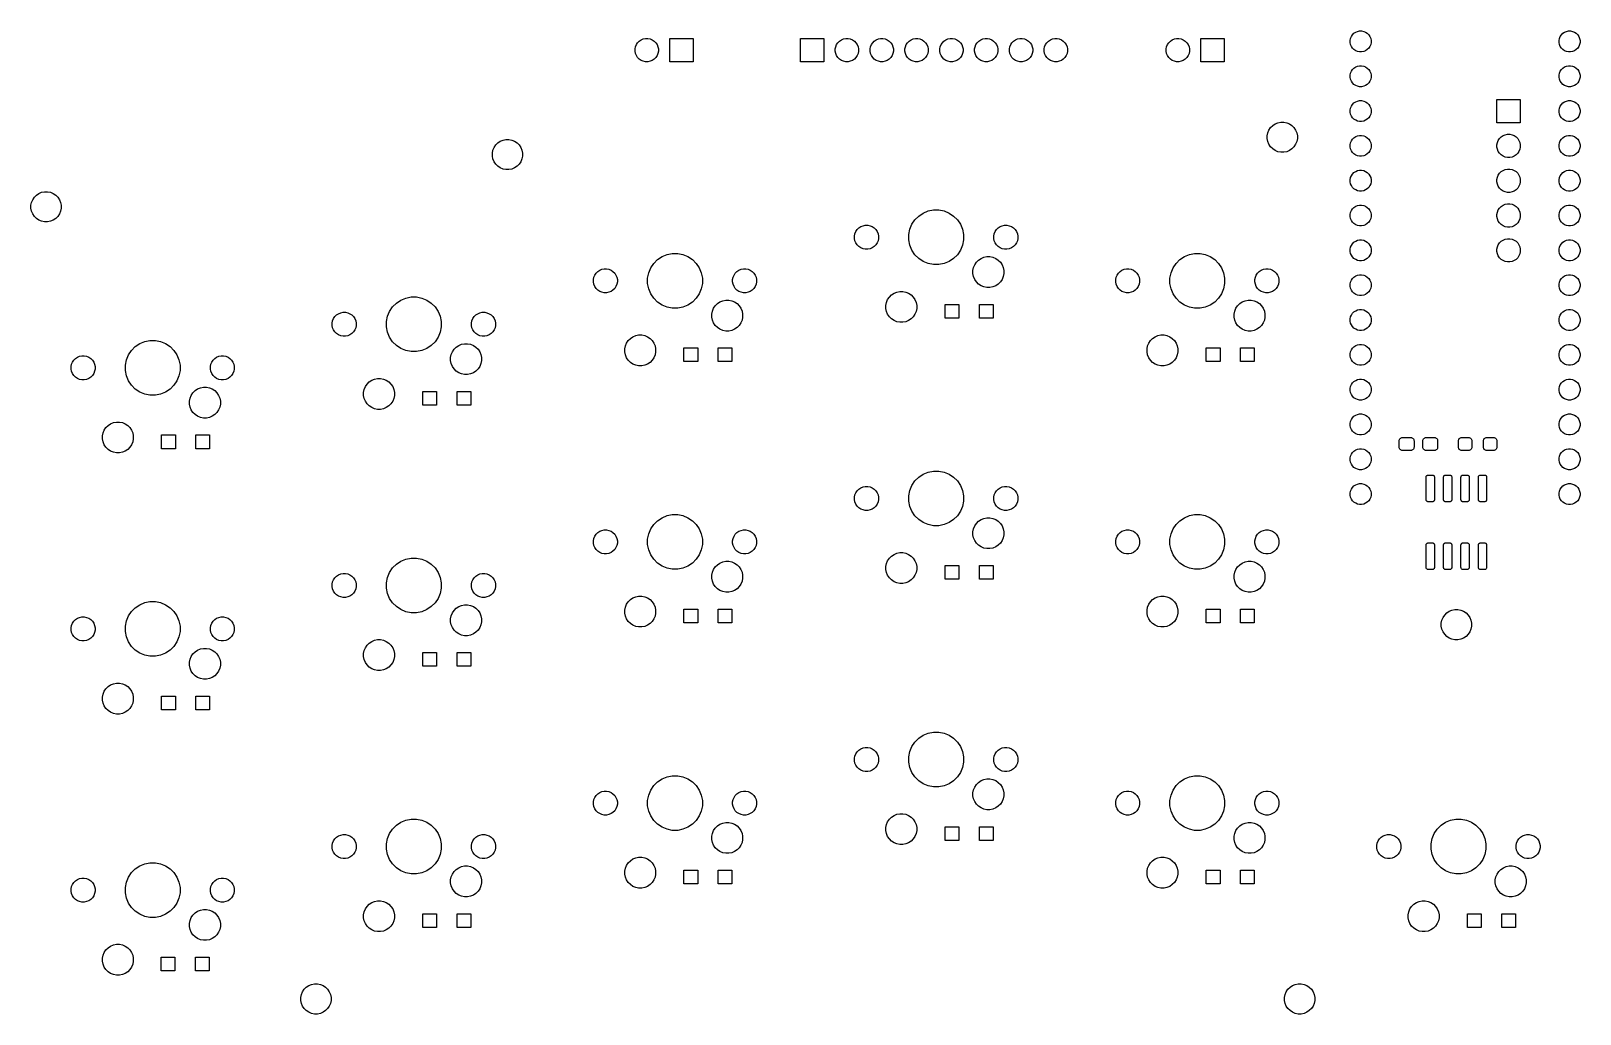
# Model space of a CAD drawing. Extents: x 1.23 to 5.68, y -4.22 to -1.4.
import ezdxf

# ---------------------------------------------------------------- set-up
doc = ezdxf.new("R2010")
doc.units = 0
doc.header["$MEASUREMENT"] = 0
doc.layers.add('BLACK', color=7, linetype='CONTINUOUS')

msp = doc.modelspace()

# ---------------------------------------------------------------- linework, layer by layer
at = {"layer": 'BLACK', "linetype": 'CONTINUOUS'}
for p, q in [((2.97848, -1.42398), (2.98396, -1.42032)), ((2.98396, -1.42032), (2.99005, -1.4178)), ((2.99005, -1.4178), (2.99652, -1.41651)), ((2.99652, -1.41651), (3.00311, -1.41651)), ((3.00311, -1.41651), (3.00958, -1.4178)), ((3.00958, -1.4178), (3.01567, -1.42032)), ((3.01567, -1.42032), (3.02115, -1.42398)), ((3.06635, -1.48344), (3.06635, -1.41651)), ((3.06635, -1.41651), (3.13328, -1.41651)), ((3.13328, -1.41651), (3.13328, -1.48344)), ((3.44133, -1.48344), (3.44133, -1.41651)), ((3.44133, -1.41651), (3.50826, -1.41651)), ((3.50826, -1.41651), (3.50826, -1.48344)), ((3.55346, -1.42398), (3.55894, -1.42032)), ((3.55894, -1.42032), (3.56503, -1.4178)), ((3.56503, -1.4178), (3.5715, -1.41651)), ((3.5715, -1.41651), (3.57809, -1.41651)), ((3.57809, -1.41651), (3.58455, -1.4178)), ((3.58455, -1.4178), (3.59064, -1.42032)), ((3.59064, -1.42032), (3.59612, -1.42398)), ((3.65346, -1.42398), (3.65894, -1.42032)), ((3.65894, -1.42032), (3.66503, -1.4178)), ((3.66503, -1.4178), (3.6715, -1.41651)), ((3.6715, -1.41651), (3.67809, -1.41651)), ((3.67809, -1.41651), (3.68455, -1.4178)), ((3.68455, -1.4178), (3.69064, -1.42032)), ((3.69064, -1.42032), (3.69612, -1.42398)), ((3.75346, -1.42398), (3.75894, -1.42032)), ((3.75894, -1.42032), (3.76503, -1.4178)), ((3.76503, -1.4178), (3.7715, -1.41651)), ((3.7715, -1.41651), (3.77809, -1.41651)), ((3.77809, -1.41651), (3.78455, -1.4178)), ((3.78455, -1.4178), (3.79064, -1.42032)), ((3.79064, -1.42032), (3.79612, -1.42398)), ((3.85346, -1.42398), (3.85894, -1.42032)), ((3.85894, -1.42032), (3.86503, -1.4178)), ((3.86503, -1.4178), (3.8715, -1.41651)), ((3.8715, -1.41651), (3.87809, -1.41651)), ((3.87809, -1.41651), (3.88455, -1.4178)), ((3.88455, -1.4178), (3.89064, -1.42032)), ((3.89064, -1.42032), (3.89612, -1.42398)), ((3.95346, -1.42398), (3.95894, -1.42032)), ((3.95894, -1.42032), (3.96503, -1.4178)), ((3.96503, -1.4178), (3.9715, -1.41651)), ((3.9715, -1.41651), (3.97809, -1.41651)), ((3.97809, -1.41651), (3.98455, -1.4178)), ((3.98455, -1.4178), (3.99064, -1.42032)), ((3.99064, -1.42032), (3.99612, -1.42398)), ((4.05346, -1.42398), (4.05894, -1.42032)), ((4.05894, -1.42032), (4.06503, -1.4178)), ((4.06503, -1.4178), (4.0715, -1.41651)), ((4.0715, -1.41651), (4.07809, -1.41651)), ((4.07809, -1.41651), (4.08455, -1.4178)), ((4.08455, -1.4178), (4.09064, -1.42032)), ((4.09064, -1.42032), (4.09612, -1.42398)), ((4.15346, -1.42398), (4.15894, -1.42032)), ((4.15894, -1.42032), (4.16503, -1.4178)), ((4.16503, -1.4178), (4.1715, -1.41651)), ((4.1715, -1.41651), (4.17809, -1.41651)), ((4.17809, -1.41651), (4.18455, -1.4178)), ((4.18455, -1.4178), (4.19064, -1.42032)), ((4.19064, -1.42032), (4.19612, -1.42398)), ((4.50367, -1.42401), (4.50915, -1.42034)), ((4.50915, -1.42034), (4.51524, -1.41782)), ((4.51524, -1.41782), (4.5217, -1.41654)), ((4.5217, -1.41654), (4.5283, -1.41654)), ((4.5283, -1.41654), (4.53476, -1.41782)), ((4.53476, -1.41782), (4.54085, -1.42034)), ((4.54085, -1.42034), (4.54633, -1.42401)), ((4.59154, -1.48346), (4.59154, -1.41654)), ((4.59154, -1.41654), (4.65846, -1.41654)), ((4.65846, -1.41654), (4.65846, -1.48346)), ((5.02, -1.42205), (5.02115, -1.41625)), ((5.02, -1.42795), (5.02, -1.42205)), ((5.02115, -1.41625), (5.02341, -1.41079)), ((5.02341, -1.41079), (5.0267, -1.40588)), ((5.0267, -1.40588), (5.03088, -1.4017)), ((5.03088, -1.4017), (5.03579, -1.39841)), ((5.03579, -1.39841), (5.04125, -1.39615)), ((5.04125, -1.39615), (5.04705, -1.395)), ((5.04705, -1.395), (5.05295, -1.395)), ((5.05295, -1.395), (5.05875, -1.39615)), ((5.05875, -1.39615), (5.06421, -1.39841)), ((5.06421, -1.39841), (5.06912, -1.4017)), ((5.06912, -1.4017), (5.0733, -1.40588)), ((5.0733, -1.40588), (5.07659, -1.41079)), ((5.07659, -1.41079), (5.07885, -1.41625)), ((5.07885, -1.41625), (5.08, -1.42205)), ((5.08, -1.42205), (5.08, -1.42795)), ((5.62, -1.42205), (5.62115, -1.41625)), ((5.62, -1.42795), (5.62, -1.42205)), ((5.62115, -1.41625), (5.62341, -1.41079)), ((5.62341, -1.41079), (5.6267, -1.40588)), ((5.6267, -1.40588), (5.63088, -1.4017)), ((5.63088, -1.4017), (5.63579, -1.39841)), ((5.63579, -1.39841), (5.64125, -1.39615)), ((5.64125, -1.39615), (5.64705, -1.395)), ((5.64705, -1.395), (5.65295, -1.395)), ((5.65295, -1.395), (5.65875, -1.39615)), ((5.65875, -1.39615), (5.66421, -1.39841)), ((5.66421, -1.39841), (5.66912, -1.4017)), ((5.66912, -1.4017), (5.6733, -1.40588)), ((5.6733, -1.40588), (5.67659, -1.41079)), ((5.67659, -1.41079), (5.67885, -1.41625)), ((5.67885, -1.41625), (5.68, -1.42205)), ((5.68, -1.42205), (5.68, -1.42795)), ((2.96635, -1.44668), (2.96764, -1.44021)), ((2.96635, -1.45327), (2.96635, -1.44668)), ((2.96764, -1.45974), (2.96635, -1.45327)), ((2.96764, -1.44021), (2.97016, -1.43412)), ((2.97016, -1.46583), (2.96764, -1.45974)), ((2.97016, -1.43412), (2.97382, -1.42864)), ((2.97382, -1.47131), (2.97016, -1.46583)), ((2.97382, -1.42864), (2.97848, -1.42398)), ((3.02115, -1.42398), (3.02581, -1.42864)), ((3.02581, -1.42864), (3.02947, -1.43412)), ((3.02947, -1.46583), (3.02581, -1.47131)), ((3.02947, -1.43412), (3.03199, -1.44021)), ((3.03199, -1.45974), (3.02947, -1.46583)), ((3.03199, -1.44021), (3.03328, -1.44668)), ((3.03328, -1.45327), (3.03199, -1.45974)), ((3.03328, -1.44668), (3.03328, -1.45327)), ((3.54133, -1.44668), (3.54261, -1.44021)), ((3.54133, -1.45327), (3.54133, -1.44668)), ((3.54261, -1.45974), (3.54133, -1.45327)), ((3.54261, -1.44021), (3.54514, -1.43412)), ((3.54514, -1.46583), (3.54261, -1.45974)), ((3.54514, -1.43412), (3.5488, -1.42864)), ((3.5488, -1.47131), (3.54514, -1.46583)), ((3.5488, -1.42864), (3.55346, -1.42398)), ((3.59612, -1.42398), (3.60078, -1.42864)), ((3.60078, -1.42864), (3.60445, -1.43412)), ((3.60445, -1.46583), (3.60078, -1.47131)), ((3.60445, -1.43412), (3.60697, -1.44021)), ((3.60697, -1.45974), (3.60445, -1.46583)), ((3.60697, -1.44021), (3.60826, -1.44668)), ((3.60826, -1.45327), (3.60697, -1.45974)), ((3.60826, -1.44668), (3.60826, -1.45327)), ((3.64133, -1.44668), (3.64261, -1.44021)), ((3.64133, -1.45327), (3.64133, -1.44668)), ((3.64261, -1.45974), (3.64133, -1.45327)), ((3.64261, -1.44021), (3.64514, -1.43412)), ((3.64514, -1.46583), (3.64261, -1.45974)), ((3.64514, -1.43412), (3.6488, -1.42864)), ((3.6488, -1.47131), (3.64514, -1.46583)), ((3.6488, -1.42864), (3.65346, -1.42398)), ((3.69612, -1.42398), (3.70078, -1.42864)), ((3.70078, -1.42864), (3.70445, -1.43412)), ((3.70445, -1.46583), (3.70078, -1.47131)), ((3.70445, -1.43412), (3.70697, -1.44021)), ((3.70697, -1.45974), (3.70445, -1.46583)), ((3.70697, -1.44021), (3.70826, -1.44668)), ((3.70826, -1.45327), (3.70697, -1.45974)), ((3.70826, -1.44668), (3.70826, -1.45327)), ((3.74133, -1.44668), (3.74261, -1.44021)), ((3.74133, -1.45327), (3.74133, -1.44668)), ((3.74261, -1.45974), (3.74133, -1.45327)), ((3.74261, -1.44021), (3.74514, -1.43412)), ((3.74514, -1.46583), (3.74261, -1.45974)), ((3.74514, -1.43412), (3.7488, -1.42864)), ((3.7488, -1.47131), (3.74514, -1.46583)), ((3.7488, -1.42864), (3.75346, -1.42398)), ((3.79612, -1.42398), (3.80078, -1.42864)), ((3.80078, -1.42864), (3.80445, -1.43412)), ((3.80445, -1.46583), (3.80078, -1.47131)), ((3.80445, -1.43412), (3.80697, -1.44021)), ((3.80697, -1.45974), (3.80445, -1.46583)), ((3.80697, -1.44021), (3.80826, -1.44668)), ((3.80826, -1.45327), (3.80697, -1.45974)), ((3.80826, -1.44668), (3.80826, -1.45327)), ((3.84133, -1.44668), (3.84261, -1.44021)), ((3.84133, -1.45327), (3.84133, -1.44668)), ((3.84261, -1.45974), (3.84133, -1.45327)), ((3.84261, -1.44021), (3.84514, -1.43412)), ((3.84514, -1.46583), (3.84261, -1.45974)), ((3.84514, -1.43412), (3.8488, -1.42864)), ((3.8488, -1.47131), (3.84514, -1.46583)), ((3.8488, -1.42864), (3.85346, -1.42398)), ((3.89612, -1.42398), (3.90078, -1.42864)), ((3.90078, -1.42864), (3.90445, -1.43412)), ((3.90445, -1.46583), (3.90078, -1.47131)), ((3.90445, -1.43412), (3.90697, -1.44021)), ((3.90697, -1.45974), (3.90445, -1.46583)), ((3.90697, -1.44021), (3.90826, -1.44668)), ((3.90826, -1.45327), (3.90697, -1.45974)), ((3.90826, -1.44668), (3.90826, -1.45327)), ((3.94133, -1.44668), (3.94261, -1.44021)), ((3.94133, -1.45327), (3.94133, -1.44668)), ((3.94261, -1.45974), (3.94133, -1.45327)), ((3.94261, -1.44021), (3.94514, -1.43412)), ((3.94514, -1.46583), (3.94261, -1.45974)), ((3.94514, -1.43412), (3.9488, -1.42864)), ((3.9488, -1.47131), (3.94514, -1.46583)), ((3.9488, -1.42864), (3.95346, -1.42398)), ((3.99612, -1.42398), (4.00078, -1.42864)), ((4.00078, -1.42864), (4.00445, -1.43412)), ((4.00445, -1.46583), (4.00078, -1.47131)), ((4.00445, -1.43412), (4.00697, -1.44021)), ((4.00697, -1.45974), (4.00445, -1.46583)), ((4.00697, -1.44021), (4.00826, -1.44668)), ((4.00826, -1.45327), (4.00697, -1.45974)), ((4.00826, -1.44668), (4.00826, -1.45327)), ((4.04133, -1.44668), (4.04261, -1.44021)), ((4.04133, -1.45327), (4.04133, -1.44668)), ((4.04261, -1.45974), (4.04133, -1.45327)), ((4.04261, -1.44021), (4.04514, -1.43412)), ((4.04514, -1.46583), (4.04261, -1.45974)), ((4.04514, -1.43412), (4.0488, -1.42864)), ((4.0488, -1.47131), (4.04514, -1.46583)), ((4.0488, -1.42864), (4.05346, -1.42398)), ((4.09612, -1.42398), (4.10078, -1.42864)), ((4.10078, -1.42864), (4.10445, -1.43412)), ((4.10445, -1.46583), (4.10078, -1.47131)), ((4.10445, -1.43412), (4.10697, -1.44021)), ((4.10697, -1.45974), (4.10445, -1.46583)), ((4.10697, -1.44021), (4.10826, -1.44668)), ((4.10826, -1.45327), (4.10697, -1.45974)), ((4.10826, -1.44668), (4.10826, -1.45327)), ((4.14133, -1.44668), (4.14261, -1.44021)), ((4.14133, -1.45327), (4.14133, -1.44668)), ((4.14261, -1.45974), (4.14133, -1.45327)), ((4.14261, -1.44021), (4.14514, -1.43412)), ((4.14514, -1.46583), (4.14261, -1.45974)), ((4.14514, -1.43412), (4.1488, -1.42864)), ((4.1488, -1.47131), (4.14514, -1.46583)), ((4.1488, -1.42864), (4.15346, -1.42398)), ((4.19612, -1.42398), (4.20078, -1.42864)), ((4.20078, -1.42864), (4.20445, -1.43412)), ((4.20445, -1.46583), (4.20078, -1.47131)), ((4.20445, -1.43412), (4.20697, -1.44021)), ((4.20697, -1.45974), (4.20445, -1.46583)), ((4.20697, -1.44021), (4.20826, -1.44668)), ((4.20826, -1.45327), (4.20697, -1.45974)), ((4.20826, -1.44668), (4.20826, -1.45327)), ((4.49154, -1.4467), (4.49282, -1.44024)), ((4.49154, -1.4533), (4.49154, -1.4467)), ((4.49282, -1.45976), (4.49154, -1.4533)), ((4.49282, -1.44024), (4.49534, -1.43415)), ((4.49534, -1.46585), (4.49282, -1.45976)), ((4.49534, -1.43415), (4.49901, -1.42867)), ((4.49901, -1.47133), (4.49534, -1.46585)), ((4.49901, -1.42867), (4.50367, -1.42401)), ((4.54633, -1.42401), (4.55099, -1.42867)), ((4.55099, -1.42867), (4.55466, -1.43415)), ((4.55466, -1.46585), (4.55099, -1.47133)), ((4.55466, -1.43415), (4.55718, -1.44024)), ((4.55718, -1.45976), (4.55466, -1.46585)), ((4.55718, -1.44024), (4.55846, -1.4467)), ((4.55846, -1.4533), (4.55718, -1.45976)), ((4.55846, -1.4467), (4.55846, -1.4533)), ((5.02115, -1.43375), (5.02, -1.42795)), ((5.02341, -1.43921), (5.02115, -1.43375)), ((5.0267, -1.44412), (5.02341, -1.43921)), ((5.03088, -1.4483), (5.0267, -1.44412)), ((5.03579, -1.45159), (5.03088, -1.4483)), ((5.04125, -1.45385), (5.03579, -1.45159)), ((5.04705, -1.455), (5.04125, -1.45385)), ((5.05295, -1.455), (5.04705, -1.455)), ((5.05875, -1.45385), (5.05295, -1.455)), ((5.06421, -1.45159), (5.05875, -1.45385)), ((5.06912, -1.4483), (5.06421, -1.45159)), ((5.0733, -1.44412), (5.06912, -1.4483)), ((5.07659, -1.43921), (5.0733, -1.44412)), ((5.07885, -1.43375), (5.07659, -1.43921)), ((5.08, -1.42795), (5.07885, -1.43375)), ((5.62115, -1.43375), (5.62, -1.42795)), ((5.62341, -1.43921), (5.62115, -1.43375)), ((5.6267, -1.44412), (5.62341, -1.43921)), ((5.63088, -1.4483), (5.6267, -1.44412)), ((5.63579, -1.45159), (5.63088, -1.4483)), ((5.64125, -1.45385), (5.63579, -1.45159)), ((5.64705, -1.455), (5.64125, -1.45385)), ((5.65295, -1.455), (5.64705, -1.455)), ((5.65875, -1.45385), (5.65295, -1.455)), ((5.66421, -1.45159), (5.65875, -1.45385)), ((5.66912, -1.4483), (5.66421, -1.45159)), ((5.6733, -1.44412), (5.66912, -1.4483)), ((5.67659, -1.43921), (5.6733, -1.44412)), ((5.67885, -1.43375), (5.67659, -1.43921)), ((5.68, -1.42795), (5.67885, -1.43375)), ((2.97848, -1.47597), (2.97382, -1.47131)), ((2.98396, -1.47963), (2.97848, -1.47597)), ((2.99005, -1.48215), (2.98396, -1.47963)), ((2.99652, -1.48344), (2.99005, -1.48215)), ((3.00311, -1.48344), (2.99652, -1.48344)), ((3.00958, -1.48215), (3.00311, -1.48344)), ((3.01567, -1.47963), (3.00958, -1.48215)), ((3.02115, -1.47597), (3.01567, -1.47963)), ((3.02581, -1.47131), (3.02115, -1.47597)), ((3.13328, -1.48344), (3.06635, -1.48344)), ((3.50826, -1.48344), (3.44133, -1.48344)), ((3.55346, -1.47597), (3.5488, -1.47131)), ((3.55894, -1.47963), (3.55346, -1.47597)), ((3.56503, -1.48215), (3.55894, -1.47963)), ((3.5715, -1.48344), (3.56503, -1.48215)), ((3.57809, -1.48344), (3.5715, -1.48344)), ((3.58455, -1.48215), (3.57809, -1.48344)), ((3.59064, -1.47963), (3.58455, -1.48215)), ((3.59612, -1.47597), (3.59064, -1.47963)), ((3.60078, -1.47131), (3.59612, -1.47597)), ((3.65346, -1.47597), (3.6488, -1.47131)), ((3.65894, -1.47963), (3.65346, -1.47597)), ((3.66503, -1.48215), (3.65894, -1.47963)), ((3.6715, -1.48344), (3.66503, -1.48215)), ((3.67809, -1.48344), (3.6715, -1.48344)), ((3.68455, -1.48215), (3.67809, -1.48344)), ((3.69064, -1.47963), (3.68455, -1.48215)), ((3.69612, -1.47597), (3.69064, -1.47963)), ((3.70078, -1.47131), (3.69612, -1.47597)), ((3.75346, -1.47597), (3.7488, -1.47131)), ((3.75894, -1.47963), (3.75346, -1.47597)), ((3.76503, -1.48215), (3.75894, -1.47963)), ((3.7715, -1.48344), (3.76503, -1.48215)), ((3.77809, -1.48344), (3.7715, -1.48344)), ((3.78455, -1.48215), (3.77809, -1.48344)), ((3.79064, -1.47963), (3.78455, -1.48215)), ((3.79612, -1.47597), (3.79064, -1.47963)), ((3.80078, -1.47131), (3.79612, -1.47597)), ((3.85346, -1.47597), (3.8488, -1.47131)), ((3.85894, -1.47963), (3.85346, -1.47597)), ((3.86503, -1.48215), (3.85894, -1.47963)), ((3.8715, -1.48344), (3.86503, -1.48215)), ((3.87809, -1.48344), (3.8715, -1.48344)), ((3.88455, -1.48215), (3.87809, -1.48344)), ((3.89064, -1.47963), (3.88455, -1.48215)), ((3.89612, -1.47597), (3.89064, -1.47963)), ((3.90078, -1.47131), (3.89612, -1.47597)), ((3.95346, -1.47597), (3.9488, -1.47131)), ((3.95894, -1.47963), (3.95346, -1.47597)), ((3.96503, -1.48215), (3.95894, -1.47963)), ((3.9715, -1.48344), (3.96503, -1.48215)), ((3.97809, -1.48344), (3.9715, -1.48344)), ((3.98455, -1.48215), (3.97809, -1.48344)), ((3.99064, -1.47963), (3.98455, -1.48215)), ((3.99612, -1.47597), (3.99064, -1.47963)), ((4.00078, -1.47131), (3.99612, -1.47597)), ((4.05346, -1.47597), (4.0488, -1.47131)), ((4.05894, -1.47963), (4.05346, -1.47597)), ((4.06503, -1.48215), (4.05894, -1.47963)), ((4.0715, -1.48344), (4.06503, -1.48215)), ((4.07809, -1.48344), (4.0715, -1.48344)), ((4.08455, -1.48215), (4.07809, -1.48344)), ((4.09064, -1.47963), (4.08455, -1.48215)), ((4.09612, -1.47597), (4.09064, -1.47963)), ((4.10078, -1.47131), (4.09612, -1.47597)), ((4.15346, -1.47597), (4.1488, -1.47131)), ((4.15894, -1.47963), (4.15346, -1.47597)), ((4.16503, -1.48215), (4.15894, -1.47963)), ((4.1715, -1.48344), (4.16503, -1.48215)), ((4.17809, -1.48344), (4.1715, -1.48344)), ((4.18455, -1.48215), (4.17809, -1.48344)), ((4.19064, -1.47963), (4.18455, -1.48215)), ((4.19612, -1.47597), (4.19064, -1.47963)), ((4.20078, -1.47131), (4.19612, -1.47597)), ((4.50367, -1.47599), (4.49901, -1.47133)), ((4.50915, -1.47966), (4.50367, -1.47599)), ((4.51524, -1.48218), (4.50915, -1.47966)), ((4.5217, -1.48346), (4.51524, -1.48218)), ((4.5283, -1.48346), (4.5217, -1.48346)), ((4.53476, -1.48218), (4.5283, -1.48346)), ((4.54085, -1.47966), (4.53476, -1.48218)), ((4.54633, -1.47599), (4.54085, -1.47966)), ((4.55099, -1.47133), (4.54633, -1.47599)), ((4.65846, -1.48346), (4.59154, -1.48346)), ((5.02115, -1.51625), (5.02341, -1.51079)), ((5.02341, -1.51079), (5.0267, -1.50588)), ((5.0267, -1.50588), (5.03088, -1.5017)), ((5.03088, -1.5017), (5.03579, -1.49841)), ((5.03579, -1.49841), (5.04125, -1.49615)), ((5.04125, -1.49615), (5.04705, -1.495)), ((5.04705, -1.495), (5.05295, -1.495)), ((5.05295, -1.495), (5.05875, -1.49615)), ((5.05875, -1.49615), (5.06421, -1.49841)), ((5.06421, -1.49841), (5.06912, -1.5017)), ((5.06912, -1.5017), (5.0733, -1.50588)), ((5.0733, -1.50588), (5.07659, -1.51079)), ((5.07659, -1.51079), (5.07885, -1.51625)), ((5.62115, -1.51625), (5.62341, -1.51079)), ((5.62341, -1.51079), (5.6267, -1.50588)), ((5.6267, -1.50588), (5.63088, -1.5017)), ((5.63088, -1.5017), (5.63579, -1.49841)), ((5.63579, -1.49841), (5.64125, -1.49615)), ((5.64125, -1.49615), (5.64705, -1.495)), ((5.64705, -1.495), (5.65295, -1.495)), ((5.65295, -1.495), (5.65875, -1.49615)), ((5.65875, -1.49615), (5.66421, -1.49841)), ((5.66421, -1.49841), (5.66912, -1.5017)), ((5.66912, -1.5017), (5.6733, -1.50588)), ((5.6733, -1.50588), (5.67659, -1.51079)), ((5.67659, -1.51079), (5.67885, -1.51625)), ((5.02, -1.52205), (5.02115, -1.51625)), ((5.02, -1.52795), (5.02, -1.52205)), ((5.02115, -1.53375), (5.02, -1.52795)), ((5.02341, -1.53921), (5.02115, -1.53375)), ((5.0267, -1.54412), (5.02341, -1.53921)), ((5.03088, -1.5483), (5.0267, -1.54412)), ((5.03579, -1.55159), (5.03088, -1.5483)), ((5.04125, -1.55385), (5.03579, -1.55159)), ((5.04705, -1.555), (5.04125, -1.55385)), ((5.05295, -1.555), (5.04705, -1.555)), ((5.05875, -1.55385), (5.05295, -1.555)), ((5.06421, -1.55159), (5.05875, -1.55385)), ((5.06912, -1.5483), (5.06421, -1.55159)), ((5.0733, -1.54412), (5.06912, -1.5483)), ((5.07659, -1.53921), (5.0733, -1.54412)), ((5.07885, -1.53375), (5.07659, -1.53921)), ((5.07885, -1.51625), (5.08, -1.52205)), ((5.08, -1.52795), (5.07885, -1.53375)), ((5.08, -1.52205), (5.08, -1.52795)), ((5.62, -1.52205), (5.62115, -1.51625)), ((5.62, -1.52795), (5.62, -1.52205)), ((5.62115, -1.53375), (5.62, -1.52795)), ((5.62341, -1.53921), (5.62115, -1.53375)), ((5.6267, -1.54412), (5.62341, -1.53921)), ((5.63088, -1.5483), (5.6267, -1.54412)), ((5.63579, -1.55159), (5.63088, -1.5483)), ((5.64125, -1.55385), (5.63579, -1.55159)), ((5.64705, -1.555), (5.64125, -1.55385)), ((5.65295, -1.555), (5.64705, -1.555)), ((5.65875, -1.55385), (5.65295, -1.555)), ((5.66421, -1.55159), (5.65875, -1.55385)), ((5.66912, -1.5483), (5.66421, -1.55159)), ((5.6733, -1.54412), (5.66912, -1.5483)), ((5.67659, -1.53921), (5.6733, -1.54412)), ((5.67885, -1.53375), (5.67659, -1.53921)), ((5.67885, -1.51625), (5.68, -1.52205)), ((5.68, -1.52795), (5.67885, -1.53375)), ((5.68, -1.52205), (5.68, -1.52795)), ((5.03088, -1.6017), (5.03579, -1.59841)), ((5.03579, -1.59841), (5.04125, -1.59615)), ((5.04125, -1.59615), (5.04705, -1.595)), ((5.04705, -1.595), (5.05295, -1.595)), ((5.05295, -1.595), (5.05875, -1.59615)), ((5.05875, -1.59615), (5.06421, -1.59841)), ((5.06421, -1.59841), (5.06912, -1.6017)), ((5.44154, -1.65846), (5.44154, -1.59154)), ((5.44154, -1.59154), (5.50846, -1.59154)), ((5.50846, -1.59154), (5.50846, -1.65846)), ((5.63088, -1.6017), (5.63579, -1.59841)), ((5.63579, -1.59841), (5.64125, -1.59615)), ((5.64125, -1.59615), (5.64705, -1.595)), ((5.64705, -1.595), (5.65295, -1.595)), ((5.65295, -1.595), (5.65875, -1.59615)), ((5.65875, -1.59615), (5.66421, -1.59841)), ((5.66421, -1.59841), (5.66912, -1.6017)), ((5.02, -1.62205), (5.02115, -1.61625)), ((5.02, -1.62795), (5.02, -1.62205)), ((5.02115, -1.63375), (5.02, -1.62795)), ((5.02115, -1.61625), (5.02341, -1.61079)), ((5.02341, -1.63921), (5.02115, -1.63375)), ((5.02341, -1.61079), (5.0267, -1.60588)), ((5.0267, -1.64412), (5.02341, -1.63921)), ((5.0267, -1.60588), (5.03088, -1.6017)), ((5.03088, -1.6483), (5.0267, -1.64412)), ((5.06912, -1.6017), (5.0733, -1.60588)), ((5.0733, -1.64412), (5.06912, -1.6483)), ((5.0733, -1.60588), (5.07659, -1.61079)), ((5.07659, -1.63921), (5.0733, -1.64412)), ((5.07659, -1.61079), (5.07885, -1.61625)), ((5.07885, -1.63375), (5.07659, -1.63921)), ((5.07885, -1.61625), (5.08, -1.62205)), ((5.08, -1.62795), (5.07885, -1.63375)), ((5.08, -1.62205), (5.08, -1.62795)), ((5.62, -1.62205), (5.62115, -1.61625)), ((5.62, -1.62795), (5.62, -1.62205)), ((5.62115, -1.63375), (5.62, -1.62795)), ((5.62115, -1.61625), (5.62341, -1.61079)), ((5.62341, -1.63921), (5.62115, -1.63375)), ((5.62341, -1.61079), (5.6267, -1.60588)), ((5.6267, -1.64412), (5.62341, -1.63921)), ((5.6267, -1.60588), (5.63088, -1.6017)), ((5.63088, -1.6483), (5.6267, -1.64412)), ((5.66912, -1.6017), (5.6733, -1.60588)), ((5.6733, -1.64412), (5.66912, -1.6483)), ((5.6733, -1.60588), (5.67659, -1.61079)), ((5.67659, -1.63921), (5.6733, -1.64412)), ((5.67659, -1.61079), (5.67885, -1.61625)), ((5.67885, -1.63375), (5.67659, -1.63921)), ((5.67885, -1.61625), (5.68, -1.62205)), ((5.68, -1.62795), (5.67885, -1.63375)), ((5.68, -1.62205), (5.68, -1.62795)), ((4.78169, -1.69573), (4.78336, -1.68737)), ((4.78336, -1.68737), (4.78662, -1.67949)), ((4.78662, -1.67949), (4.79136, -1.67239)), ((4.79136, -1.67239), (4.79739, -1.66636)), ((4.79739, -1.66636), (4.80449, -1.66162)), ((4.80449, -1.66162), (4.81237, -1.65836)), ((4.81237, -1.65836), (4.82073, -1.65669)), ((4.82073, -1.65669), (4.82927, -1.65669)), ((4.82927, -1.65669), (4.83763, -1.65836)), ((4.83763, -1.65836), (4.84551, -1.66162)), ((4.84551, -1.66162), (4.85261, -1.66636)), ((4.85261, -1.66636), (4.85864, -1.67239)), ((4.85864, -1.67239), (4.86338, -1.67949)), ((4.86338, -1.67949), (4.86664, -1.68737)), ((4.86664, -1.68737), (4.86831, -1.69573)), ((5.03579, -1.65159), (5.03088, -1.6483)), ((5.04125, -1.65385), (5.03579, -1.65159)), ((5.04705, -1.655), (5.04125, -1.65385)), ((5.05295, -1.655), (5.04705, -1.655)), ((5.05875, -1.65385), (5.05295, -1.655)), ((5.06421, -1.65159), (5.05875, -1.65385)), ((5.06912, -1.6483), (5.06421, -1.65159)), ((5.50846, -1.65846), (5.44154, -1.65846)), ((5.63579, -1.65159), (5.63088, -1.6483)), ((5.64125, -1.65385), (5.63579, -1.65159)), ((5.64705, -1.655), (5.64125, -1.65385)), ((5.65295, -1.655), (5.64705, -1.655)), ((5.65875, -1.65385), (5.65295, -1.655)), ((5.66421, -1.65159), (5.65875, -1.65385)), ((5.66912, -1.6483), (5.66421, -1.65159)), ((2.55836, -1.73737), (2.56162, -1.72949)), ((2.56162, -1.72949), (2.56636, -1.72239)), ((2.56636, -1.72239), (2.57239, -1.71636)), ((2.57239, -1.71636), (2.57949, -1.71162)), ((2.57949, -1.71162), (2.58737, -1.70836)), ((2.58737, -1.70836), (2.59573, -1.70669)), ((2.59573, -1.70669), (2.60427, -1.70669)), ((2.60427, -1.70669), (2.61263, -1.70836)), ((2.61263, -1.70836), (2.62051, -1.71162)), ((2.62051, -1.71162), (2.62761, -1.71636)), ((2.62761, -1.71636), (2.63364, -1.72239)), ((2.63364, -1.72239), (2.63838, -1.72949)), ((2.63838, -1.72949), (2.64164, -1.73737)), ((4.78169, -1.70427), (4.78169, -1.69573)), ((4.78336, -1.71263), (4.78169, -1.70427)), ((4.78662, -1.72051), (4.78336, -1.71263)), ((4.79136, -1.72761), (4.78662, -1.72051)), ((4.79739, -1.73364), (4.79136, -1.72761)), ((4.80449, -1.73838), (4.79739, -1.73364)), ((4.85261, -1.73364), (4.84551, -1.73838)), ((4.85864, -1.72761), (4.85261, -1.73364)), ((4.86338, -1.72051), (4.85864, -1.72761)), ((4.86664, -1.71263), (4.86338, -1.72051)), ((4.86831, -1.70427), (4.86664, -1.71263)), ((4.86831, -1.69573), (4.86831, -1.70427)), ((5.02, -1.72205), (5.02115, -1.71625)), ((5.02, -1.72795), (5.02, -1.72205)), ((5.02115, -1.73375), (5.02, -1.72795)), ((5.02115, -1.71625), (5.02341, -1.71079)), ((5.02341, -1.73921), (5.02115, -1.73375)), ((5.02341, -1.71079), (5.0267, -1.70588)), ((5.0267, -1.70588), (5.03088, -1.7017)), ((5.03088, -1.7017), (5.03579, -1.69841)), ((5.03579, -1.69841), (5.04125, -1.69615)), ((5.04125, -1.69615), (5.04705, -1.695)), ((5.04705, -1.695), (5.05295, -1.695)), ((5.05295, -1.695), (5.05875, -1.69615)), ((5.05875, -1.69615), (5.06421, -1.69841)), ((5.06421, -1.69841), (5.06912, -1.7017)), ((5.06912, -1.7017), (5.0733, -1.70588)), ((5.0733, -1.70588), (5.07659, -1.71079)), ((5.07659, -1.71079), (5.07885, -1.71625)), ((5.07885, -1.73375), (5.07659, -1.73921)), ((5.07885, -1.71625), (5.08, -1.72205)), ((5.08, -1.72795), (5.07885, -1.73375)), ((5.08, -1.72205), (5.08, -1.72795)), ((5.44154, -1.7217), (5.44282, -1.71524)), ((5.44154, -1.7283), (5.44154, -1.7217)), ((5.44282, -1.73476), (5.44154, -1.7283)), ((5.44282, -1.71524), (5.44534, -1.70915)), ((5.44534, -1.74085), (5.44282, -1.73476)), ((5.44534, -1.70915), (5.44901, -1.70367)), ((5.44901, -1.70367), (5.45367, -1.69901)), ((5.45367, -1.69901), (5.45915, -1.69534)), ((5.45915, -1.69534), (5.46524, -1.69282)), ((5.46524, -1.69282), (5.4717, -1.69154)), ((5.4717, -1.69154), (5.4783, -1.69154)), ((5.4783, -1.69154), (5.48476, -1.69282)), ((5.48476, -1.69282), (5.49085, -1.69534)), ((5.49085, -1.69534), (5.49633, -1.69901)), ((5.49633, -1.69901), (5.50099, -1.70367)), ((5.50099, -1.70367), (5.50466, -1.70915)), ((5.50466, -1.70915), (5.50718, -1.71524)), ((5.50718, -1.73476), (5.50466, -1.74085)), ((5.50718, -1.71524), (5.50846, -1.7217)), ((5.50846, -1.7283), (5.50718, -1.73476)), ((5.50846, -1.7217), (5.50846, -1.7283)), ((5.62, -1.72205), (5.62115, -1.71625)), ((5.62, -1.72795), (5.62, -1.72205)), ((5.62115, -1.73375), (5.62, -1.72795)), ((5.62115, -1.71625), (5.62341, -1.71079)), ((5.62341, -1.73921), (5.62115, -1.73375)), ((5.62341, -1.71079), (5.6267, -1.70588)), ((5.6267, -1.70588), (5.63088, -1.7017)), ((5.63088, -1.7017), (5.63579, -1.69841)), ((5.63579, -1.69841), (5.64125, -1.69615)), ((5.64125, -1.69615), (5.64705, -1.695)), ((5.64705, -1.695), (5.65295, -1.695)), ((5.65295, -1.695), (5.65875, -1.69615)), ((5.65875, -1.69615), (5.66421, -1.69841)), ((5.66421, -1.69841), (5.66912, -1.7017)), ((5.66912, -1.7017), (5.6733, -1.70588)), ((5.6733, -1.70588), (5.67659, -1.71079)), ((5.67659, -1.71079), (5.67885, -1.71625)), ((5.67885, -1.73375), (5.67659, -1.73921)), ((5.67885, -1.71625), (5.68, -1.72205)), ((5.68, -1.72795), (5.67885, -1.73375)), ((5.68, -1.72205), (5.68, -1.72795)), ((2.55669, -1.74573), (2.55836, -1.73737)), ((2.55669, -1.75427), (2.55669, -1.74573)), ((2.55836, -1.76263), (2.55669, -1.75427)), ((2.56162, -1.77051), (2.55836, -1.76263)), ((2.56636, -1.77761), (2.56162, -1.77051)), ((2.57239, -1.78364), (2.56636, -1.77761)), ((2.63364, -1.77761), (2.62761, -1.78364)), ((2.63838, -1.77051), (2.63364, -1.77761)), ((2.64164, -1.76263), (2.63838, -1.77051)), ((2.64164, -1.73737), (2.64331, -1.74573)), ((2.64331, -1.75427), (2.64164, -1.76263)), ((2.64331, -1.74573), (2.64331, -1.75427)), ((4.81237, -1.74164), (4.80449, -1.73838)), ((4.82073, -1.74331), (4.81237, -1.74164)), ((4.82927, -1.74331), (4.82073, -1.74331)), ((4.83763, -1.74164), (4.82927, -1.74331)), ((4.84551, -1.73838), (4.83763, -1.74164)), ((5.0267, -1.74412), (5.02341, -1.73921)), ((5.03088, -1.7483), (5.0267, -1.74412)), ((5.03579, -1.75159), (5.03088, -1.7483)), ((5.04125, -1.75385), (5.03579, -1.75159)), ((5.04705, -1.755), (5.04125, -1.75385)), ((5.05295, -1.755), (5.04705, -1.755)), ((5.05875, -1.75385), (5.05295, -1.755)), ((5.06421, -1.75159), (5.05875, -1.75385)), ((5.06912, -1.7483), (5.06421, -1.75159)), ((5.0733, -1.74412), (5.06912, -1.7483)), ((5.07659, -1.73921), (5.0733, -1.74412)), ((5.44901, -1.74633), (5.44534, -1.74085)), ((5.45367, -1.75099), (5.44901, -1.74633)), ((5.45915, -1.75466), (5.45367, -1.75099)), ((5.46524, -1.75718), (5.45915, -1.75466)), ((5.4717, -1.75846), (5.46524, -1.75718)), ((5.4783, -1.75846), (5.4717, -1.75846)), ((5.48476, -1.75718), (5.4783, -1.75846)), ((5.49085, -1.75466), (5.48476, -1.75718)), ((5.49633, -1.75099), (5.49085, -1.75466)), ((5.50099, -1.74633), (5.49633, -1.75099)), ((5.50466, -1.74085), (5.50099, -1.74633)), ((5.6267, -1.74412), (5.62341, -1.73921)), ((5.63088, -1.7483), (5.6267, -1.74412)), ((5.63579, -1.75159), (5.63088, -1.7483)), ((5.64125, -1.75385), (5.63579, -1.75159)), ((5.64705, -1.755), (5.64125, -1.75385)), ((5.65295, -1.755), (5.64705, -1.755)), ((5.65875, -1.75385), (5.65295, -1.755)), ((5.66421, -1.75159), (5.65875, -1.75385)), ((5.66912, -1.7483), (5.66421, -1.75159)), ((5.6733, -1.74412), (5.66912, -1.7483)), ((5.67659, -1.73921), (5.6733, -1.74412)), ((2.57949, -1.78838), (2.57239, -1.78364)), ((2.58737, -1.79164), (2.57949, -1.78838)), ((2.59573, -1.79331), (2.58737, -1.79164)), ((2.60427, -1.79331), (2.59573, -1.79331)), ((2.61263, -1.79164), (2.60427, -1.79331)), ((2.62051, -1.78838), (2.61263, -1.79164)), ((2.62761, -1.78364), (2.62051, -1.78838)), ((5.02, -1.82205), (5.02115, -1.81625)), ((5.02, -1.82795), (5.02, -1.82205)), ((5.02115, -1.81625), (5.02341, -1.81079)), ((5.02341, -1.81079), (5.0267, -1.80588)), ((5.0267, -1.80588), (5.03088, -1.8017)), ((5.03088, -1.8017), (5.03579, -1.79841)), ((5.03579, -1.79841), (5.04125, -1.79615)), ((5.04125, -1.79615), (5.04705, -1.795)), ((5.04705, -1.795), (5.05295, -1.795)), ((5.05295, -1.795), (5.05875, -1.79615)), ((5.05875, -1.79615), (5.06421, -1.79841)), ((5.06421, -1.79841), (5.06912, -1.8017)), ((5.06912, -1.8017), (5.0733, -1.80588)), ((5.0733, -1.80588), (5.07659, -1.81079)), ((5.07659, -1.81079), (5.07885, -1.81625)), ((5.07885, -1.81625), (5.08, -1.82205)), ((5.08, -1.82205), (5.08, -1.82795)), ((5.44154, -1.8217), (5.44282, -1.81524)), ((5.44154, -1.8283), (5.44154, -1.8217)), ((5.44282, -1.81524), (5.44534, -1.80915)), ((5.44534, -1.80915), (5.44901, -1.80367)), ((5.44901, -1.80367), (5.45367, -1.79901)), ((5.45367, -1.79901), (5.45915, -1.79534)), ((5.45915, -1.79534), (5.46524, -1.79282)), ((5.46524, -1.79282), (5.4717, -1.79154)), ((5.4717, -1.79154), (5.4783, -1.79154)), ((5.4783, -1.79154), (5.48476, -1.79282)), ((5.48476, -1.79282), (5.49085, -1.79534)), ((5.49085, -1.79534), (5.49633, -1.79901)), ((5.49633, -1.79901), (5.50099, -1.80367)), ((5.50099, -1.80367), (5.50466, -1.80915)), ((5.50466, -1.80915), (5.50718, -1.81524)), ((5.50718, -1.81524), (5.50846, -1.8217)), ((5.50846, -1.8217), (5.50846, -1.8283)), ((5.62, -1.82205), (5.62115, -1.81625)), ((5.62, -1.82795), (5.62, -1.82205)), ((5.62115, -1.81625), (5.62341, -1.81079)), ((5.62341, -1.81079), (5.6267, -1.80588)), ((5.6267, -1.80588), (5.63088, -1.8017)), ((5.63088, -1.8017), (5.63579, -1.79841)), ((5.63579, -1.79841), (5.64125, -1.79615)), ((5.64125, -1.79615), (5.64705, -1.795)), ((5.64705, -1.795), (5.65295, -1.795)), ((5.65295, -1.795), (5.65875, -1.79615)), ((5.65875, -1.79615), (5.66421, -1.79841)), ((5.66421, -1.79841), (5.66912, -1.8017)), ((5.66912, -1.8017), (5.6733, -1.80588)), ((5.6733, -1.80588), (5.67659, -1.81079)), ((5.67659, -1.81079), (5.67885, -1.81625)), ((5.67885, -1.81625), (5.68, -1.82205)), ((5.68, -1.82205), (5.68, -1.82795)), ((1.24136, -1.87239), (1.24739, -1.86636)), ((1.24739, -1.86636), (1.25449, -1.86162)), ((1.25449, -1.86162), (1.26237, -1.85836)), ((1.26237, -1.85836), (1.27073, -1.85669)), ((1.27073, -1.85669), (1.27927, -1.85669)), ((1.27927, -1.85669), (1.28763, -1.85836)), ((1.28763, -1.85836), (1.29551, -1.86162)), ((1.29551, -1.86162), (1.30261, -1.86636)), ((1.30261, -1.86636), (1.30864, -1.87239)), ((5.02115, -1.83375), (5.02, -1.82795)), ((5.02341, -1.83921), (5.02115, -1.83375)), ((5.0267, -1.84412), (5.02341, -1.83921)), ((5.03088, -1.8483), (5.0267, -1.84412)), ((5.03579, -1.85159), (5.03088, -1.8483)), ((5.04125, -1.85385), (5.03579, -1.85159)), ((5.04705, -1.855), (5.04125, -1.85385)), ((5.05295, -1.855), (5.04705, -1.855)), ((5.05875, -1.85385), (5.05295, -1.855)), ((5.06421, -1.85159), (5.05875, -1.85385)), ((5.06912, -1.8483), (5.06421, -1.85159)), ((5.0733, -1.84412), (5.06912, -1.8483)), ((5.07659, -1.83921), (5.0733, -1.84412)), ((5.07885, -1.83375), (5.07659, -1.83921)), ((5.08, -1.82795), (5.07885, -1.83375)), ((5.44282, -1.83476), (5.44154, -1.8283)), ((5.44534, -1.84085), (5.44282, -1.83476)), ((5.44901, -1.84633), (5.44534, -1.84085)), ((5.45367, -1.85099), (5.44901, -1.84633)), ((5.45915, -1.85466), (5.45367, -1.85099)), ((5.46524, -1.85718), (5.45915, -1.85466)), ((5.4717, -1.85846), (5.46524, -1.85718)), ((5.4783, -1.85846), (5.4717, -1.85846)), ((5.48476, -1.85718), (5.4783, -1.85846)), ((5.49085, -1.85466), (5.48476, -1.85718)), ((5.49633, -1.85099), (5.49085, -1.85466)), ((5.50099, -1.84633), (5.49633, -1.85099)), ((5.50466, -1.84085), (5.50099, -1.84633)), ((5.50718, -1.83476), (5.50466, -1.84085)), ((5.50846, -1.8283), (5.50718, -1.83476)), ((5.62115, -1.83375), (5.62, -1.82795)), ((5.62341, -1.83921), (5.62115, -1.83375)), ((5.6267, -1.84412), (5.62341, -1.83921)), ((5.63088, -1.8483), (5.6267, -1.84412)), ((5.63579, -1.85159), (5.63088, -1.8483)), ((5.64125, -1.85385), (5.63579, -1.85159)), ((5.64705, -1.855), (5.64125, -1.85385)), ((5.65295, -1.855), (5.64705, -1.855)), ((5.65875, -1.85385), (5.65295, -1.855)), ((5.66421, -1.85159), (5.65875, -1.85385)), ((5.66912, -1.8483), (5.66421, -1.85159)), ((5.6733, -1.84412), (5.66912, -1.8483)), ((5.67659, -1.83921), (5.6733, -1.84412)), ((5.67885, -1.83375), (5.67659, -1.83921)), ((5.68, -1.82795), (5.67885, -1.83375)), ((1.23169, -1.89573), (1.23336, -1.88737)), ((1.23169, -1.90427), (1.23169, -1.89573)), ((1.23336, -1.91263), (1.23169, -1.90427)), ((1.23336, -1.88737), (1.23662, -1.87949)), ((1.23662, -1.92051), (1.23336, -1.91263)), ((1.23662, -1.87949), (1.24136, -1.87239)), ((1.30864, -1.87239), (1.31338, -1.87949)), ((1.31338, -1.87949), (1.31664, -1.88737)), ((1.31664, -1.91263), (1.31338, -1.92051)), ((1.31664, -1.88737), (1.31831, -1.89573)), ((1.31831, -1.90427), (1.31664, -1.91263)), ((1.31831, -1.89573), (1.31831, -1.90427)), ((3.79386, -1.91787), (3.80814, -1.91196)), ((3.80814, -1.91196), (3.82331, -1.90894)), ((3.82331, -1.90894), (3.83877, -1.90894)), ((3.83877, -1.90894), (3.85394, -1.91196)), ((3.85394, -1.91196), (3.86822, -1.91787)), ((5.02115, -1.91625), (5.02341, -1.91079)), ((5.02341, -1.91079), (5.0267, -1.90588)), ((5.0267, -1.90588), (5.03088, -1.9017)), ((5.03088, -1.9017), (5.03579, -1.89841)), ((5.03579, -1.89841), (5.04125, -1.89615)), ((5.04125, -1.89615), (5.04705, -1.895)), ((5.04705, -1.895), (5.05295, -1.895)), ((5.05295, -1.895), (5.05875, -1.89615)), ((5.05875, -1.89615), (5.06421, -1.89841)), ((5.06421, -1.89841), (5.06912, -1.9017)), ((5.06912, -1.9017), (5.0733, -1.90588)), ((5.0733, -1.90588), (5.07659, -1.91079)), ((5.07659, -1.91079), (5.07885, -1.91625)), ((5.44282, -1.91524), (5.44534, -1.90915)), ((5.44534, -1.90915), (5.44901, -1.90367)), ((5.44901, -1.90367), (5.45367, -1.89901)), ((5.45367, -1.89901), (5.45915, -1.89534)), ((5.45915, -1.89534), (5.46524, -1.89282)), ((5.46524, -1.89282), (5.4717, -1.89154)), ((5.4717, -1.89154), (5.4783, -1.89154)), ((5.4783, -1.89154), (5.48476, -1.89282)), ((5.48476, -1.89282), (5.49085, -1.89534)), ((5.49085, -1.89534), (5.49633, -1.89901)), ((5.49633, -1.89901), (5.50099, -1.90367)), ((5.50099, -1.90367), (5.50466, -1.90915)), ((5.50466, -1.90915), (5.50718, -1.91524)), ((5.62115, -1.91625), (5.62341, -1.91079)), ((5.62341, -1.91079), (5.6267, -1.90588)), ((5.6267, -1.90588), (5.63088, -1.9017)), ((5.63088, -1.9017), (5.63579, -1.89841)), ((5.63579, -1.89841), (5.64125, -1.89615)), ((5.64125, -1.89615), (5.64705, -1.895)), ((5.64705, -1.895), (5.65295, -1.895)), ((5.65295, -1.895), (5.65875, -1.89615)), ((5.65875, -1.89615), (5.66421, -1.89841)), ((5.66421, -1.89841), (5.66912, -1.9017)), ((5.66912, -1.9017), (5.6733, -1.90588)), ((5.6733, -1.90588), (5.67659, -1.91079)), ((5.67659, -1.91079), (5.67885, -1.91625)), ((1.24136, -1.92761), (1.23662, -1.92051)), ((1.24739, -1.93364), (1.24136, -1.92761)), ((1.25449, -1.93838), (1.24739, -1.93364)), ((1.26237, -1.94164), (1.25449, -1.93838)), ((1.27073, -1.94331), (1.26237, -1.94164)), ((1.27927, -1.94331), (1.27073, -1.94331)), ((1.28763, -1.94164), (1.27927, -1.94331)), ((1.29551, -1.93838), (1.28763, -1.94164)), ((1.30261, -1.93364), (1.29551, -1.93838)), ((1.30864, -1.92761), (1.30261, -1.93364)), ((1.31338, -1.92051), (1.30864, -1.92761)), ((3.60908, -1.96068), (3.61472, -1.95691)), ((3.61472, -1.95691), (3.62099, -1.95431)), ((3.62099, -1.95431), (3.62765, -1.95299)), ((3.62765, -1.95299), (3.63443, -1.95299)), ((3.63443, -1.95299), (3.64109, -1.95431)), ((3.64109, -1.95431), (3.64736, -1.95691)), ((3.64736, -1.95691), (3.653, -1.96068)), ((3.75556, -1.96454), (3.76147, -1.95026)), ((3.76147, -1.95026), (3.77006, -1.9374)), ((3.77006, -1.9374), (3.781, -1.92646)), ((3.781, -1.92646), (3.79386, -1.91787)), ((3.86822, -1.91787), (3.88108, -1.92646)), ((3.88108, -1.92646), (3.89201, -1.9374)), ((3.89201, -1.9374), (3.90061, -1.95026)), ((3.90061, -1.95026), (3.90652, -1.96454)), ((4.00908, -1.96068), (4.01472, -1.95691)), ((4.01472, -1.95691), (4.02099, -1.95431)), ((4.02099, -1.95431), (4.02765, -1.95299)), ((4.02765, -1.95299), (4.03443, -1.95299)), ((4.03443, -1.95299), (4.04109, -1.95431)), ((4.04109, -1.95431), (4.04736, -1.95691)), ((4.04736, -1.95691), (4.053, -1.96068)), ((5.02, -1.92205), (5.02115, -1.91625)), ((5.02, -1.92795), (5.02, -1.92205)), ((5.02115, -1.93375), (5.02, -1.92795)), ((5.02341, -1.93921), (5.02115, -1.93375)), ((5.0267, -1.94412), (5.02341, -1.93921)), ((5.03088, -1.9483), (5.0267, -1.94412)), ((5.03579, -1.95159), (5.03088, -1.9483)), ((5.04125, -1.95385), (5.03579, -1.95159)), ((5.04705, -1.955), (5.04125, -1.95385)), ((5.05295, -1.955), (5.04705, -1.955)), ((5.05875, -1.95385), (5.05295, -1.955)), ((5.06421, -1.95159), (5.05875, -1.95385)), ((5.06912, -1.9483), (5.06421, -1.95159)), ((5.0733, -1.94412), (5.06912, -1.9483)), ((5.07659, -1.93921), (5.0733, -1.94412)), ((5.07885, -1.93375), (5.07659, -1.93921)), ((5.07885, -1.91625), (5.08, -1.92205)), ((5.08, -1.92795), (5.07885, -1.93375)), ((5.08, -1.92205), (5.08, -1.92795)), ((5.44154, -1.9217), (5.44282, -1.91524)), ((5.44154, -1.9283), (5.44154, -1.9217)), ((5.44282, -1.93476), (5.44154, -1.9283)), ((5.44534, -1.94085), (5.44282, -1.93476)), ((5.44901, -1.94633), (5.44534, -1.94085)), ((5.45367, -1.95099), (5.44901, -1.94633)), ((5.45915, -1.95466), (5.45367, -1.95099)), ((5.46524, -1.95718), (5.45915, -1.95466)), ((5.4717, -1.95846), (5.46524, -1.95718)), ((5.48476, -1.95718), (5.4783, -1.95846)), ((5.49085, -1.95466), (5.48476, -1.95718)), ((5.49633, -1.95099), (5.49085, -1.95466)), ((5.50099, -1.94633), (5.49633, -1.95099)), ((5.50466, -1.94085), (5.50099, -1.94633)), ((5.50718, -1.93476), (5.50466, -1.94085)), ((5.50718, -1.91524), (5.50846, -1.9217)), ((5.50846, -1.9283), (5.50718, -1.93476)), ((5.50846, -1.9217), (5.50846, -1.9283)), ((5.62, -1.92205), (5.62115, -1.91625)), ((5.62, -1.92795), (5.62, -1.92205)), ((5.62115, -1.93375), (5.62, -1.92795)), ((5.62341, -1.93921), (5.62115, -1.93375)), ((5.6267, -1.94412), (5.62341, -1.93921)), ((5.63088, -1.9483), (5.6267, -1.94412)), ((5.63579, -1.95159), (5.63088, -1.9483)), ((5.64125, -1.95385), (5.63579, -1.95159)), ((5.64705, -1.955), (5.64125, -1.95385)), ((5.65295, -1.955), (5.64705, -1.955)), ((5.65875, -1.95385), (5.65295, -1.955)), ((5.66421, -1.95159), (5.65875, -1.95385)), ((5.66912, -1.9483), (5.66421, -1.95159)), ((5.6733, -1.94412), (5.66912, -1.9483)), ((5.67659, -1.93921), (5.6733, -1.94412)), ((5.67885, -1.93375), (5.67659, -1.93921)), ((5.67885, -1.91625), (5.68, -1.92205)), ((5.68, -1.92795), (5.67885, -1.93375)), ((5.68, -1.92205), (5.68, -1.92795)), ((3.59659, -1.98405), (3.59791, -1.97739)), ((3.59659, -1.99083), (3.59659, -1.98405)), ((3.59791, -1.99749), (3.59659, -1.99083)), ((3.59791, -1.97739), (3.60051, -1.97112)), ((3.60051, -2.00376), (3.59791, -1.99749)), ((3.60051, -1.97112), (3.60428, -1.96548)), ((3.60428, -1.96548), (3.60908, -1.96068)), ((3.653, -1.96068), (3.6578, -1.96548)), ((3.6578, -1.96548), (3.66157, -1.97112)), ((3.66157, -1.97112), (3.66416, -1.97739)), ((3.66416, -1.99749), (3.66157, -2.00376)), ((3.66416, -1.97739), (3.66549, -1.98405)), ((3.66549, -1.99083), (3.66416, -1.99749)), ((3.66549, -1.98405), (3.66549, -1.99083)), ((3.75254, -1.97971), (3.75556, -1.96454)), ((3.75254, -1.99517), (3.75254, -1.97971)), ((3.75556, -2.01034), (3.75254, -1.99517)), ((3.90652, -1.96454), (3.90954, -1.97971)), ((3.90954, -1.99517), (3.90652, -2.01034)), ((3.90954, -1.97971), (3.90954, -1.99517)), ((3.99659, -1.98405), (3.99791, -1.97739)), ((3.99659, -1.99083), (3.99659, -1.98405)), ((3.99791, -1.99749), (3.99659, -1.99083)), ((3.99791, -1.97739), (4.00051, -1.97112)), ((4.00051, -2.00376), (3.99791, -1.99749)), ((4.00051, -1.97112), (4.00428, -1.96548)), ((4.00428, -1.96548), (4.00908, -1.96068)), ((4.053, -1.96068), (4.0578, -1.96548)), ((4.0578, -1.96548), (4.06157, -1.97112)), ((4.06157, -1.97112), (4.06416, -1.97739)), ((4.06416, -1.99749), (4.06157, -2.00376)), ((4.06416, -1.97739), (4.06549, -1.98405)), ((4.06549, -1.99083), (4.06416, -1.99749)), ((4.06549, -1.98405), (4.06549, -1.99083)), ((5.0267, -2.00588), (5.03088, -2.0017)), ((5.03088, -2.0017), (5.03579, -1.99841)), ((5.03579, -1.99841), (5.04125, -1.99615)), ((5.04125, -1.99615), (5.04705, -1.995)), ((5.04705, -1.995), (5.05295, -1.995)), ((5.05295, -1.995), (5.05875, -1.99615)), ((5.05875, -1.99615), (5.06421, -1.99841)), ((5.06421, -1.99841), (5.06912, -2.0017)), ((5.06912, -2.0017), (5.0733, -2.00588)), ((5.44901, -2.00367), (5.45367, -1.99901)), ((5.45367, -1.99901), (5.45915, -1.99534)), ((5.45915, -1.99534), (5.46524, -1.99282)), ((5.46524, -1.99282), (5.4717, -1.99154)), ((5.4783, -1.95846), (5.4717, -1.95846)), ((5.4717, -1.99154), (5.4783, -1.99154)), ((5.4783, -1.99154), (5.48476, -1.99282)), ((5.48476, -1.99282), (5.49085, -1.99534)), ((5.49085, -1.99534), (5.49633, -1.99901)), ((5.49633, -1.99901), (5.50099, -2.00367)), ((5.6267, -2.00588), (5.63088, -2.0017)), ((5.63088, -2.0017), (5.63579, -1.99841)), ((5.63579, -1.99841), (5.64125, -1.99615)), ((5.64125, -1.99615), (5.64705, -1.995)), ((5.64705, -1.995), (5.65295, -1.995)), ((5.65295, -1.995), (5.65875, -1.99615)), ((5.65875, -1.99615), (5.66421, -1.99841)), ((5.66421, -1.99841), (5.66912, -2.0017)), ((5.66912, -2.0017), (5.6733, -2.00588)), ((3.03105, -2.05146), (3.0439, -2.04287)), ((3.0439, -2.04287), (3.05819, -2.03695)), ((3.05819, -2.03695), (3.07336, -2.03393)), ((3.07336, -2.03393), (3.08882, -2.03393)), ((3.08882, -2.03393), (3.10398, -2.03695)), ((3.10398, -2.03695), (3.11827, -2.04287)), ((3.11827, -2.04287), (3.13113, -2.05146)), ((3.60428, -2.0094), (3.60051, -2.00376)), ((3.60908, -2.0142), (3.60428, -2.0094)), ((3.61472, -2.01797), (3.60908, -2.0142)), ((3.62099, -2.02056), (3.61472, -2.01797)), ((3.62765, -2.02189), (3.62099, -2.02056)), ((3.63443, -2.02189), (3.62765, -2.02189)), ((3.64109, -2.02056), (3.63443, -2.02189)), ((3.64736, -2.01797), (3.64109, -2.02056)), ((3.653, -2.0142), (3.64736, -2.01797)), ((3.6578, -2.0094), (3.653, -2.0142)), ((3.66157, -2.00376), (3.6578, -2.0094)), ((3.76147, -2.02462), (3.75556, -2.01034)), ((3.77006, -2.03748), (3.76147, -2.02462)), ((3.781, -2.04841), (3.77006, -2.03748)), ((3.89201, -2.03748), (3.88108, -2.04841)), ((3.90061, -2.02462), (3.89201, -2.03748)), ((3.90652, -2.01034), (3.90061, -2.02462)), ((3.96006, -2.04819), (3.96812, -2.04485)), ((3.96812, -2.04485), (3.97668, -2.04315)), ((3.97668, -2.04315), (3.9854, -2.04315)), ((3.9854, -2.04315), (3.99396, -2.04485)), ((3.99396, -2.04485), (4.00202, -2.04819)), ((4.00428, -2.0094), (4.00051, -2.00376)), ((4.00908, -2.0142), (4.00428, -2.0094)), ((4.01472, -2.01797), (4.00908, -2.0142)), ((4.02099, -2.02056), (4.01472, -2.01797)), ((4.02765, -2.02189), (4.02099, -2.02056)), ((4.03443, -2.02189), (4.02765, -2.02189)), ((4.04109, -2.02056), (4.03443, -2.02189)), ((4.04736, -2.01797), (4.04109, -2.02056)), ((4.053, -2.0142), (4.04736, -2.01797)), ((4.0578, -2.0094), (4.053, -2.0142)), ((4.06157, -2.00376), (4.0578, -2.0094)), ((4.53095, -2.05146), (4.54381, -2.04287)), ((4.54381, -2.04287), (4.55809, -2.03695)), ((4.55809, -2.03695), (4.57326, -2.03393)), ((4.57326, -2.03393), (4.58872, -2.03393)), ((4.58872, -2.03393), (4.60389, -2.03695)), ((4.60389, -2.03695), (4.61817, -2.04287)), ((4.61817, -2.04287), (4.63103, -2.05146)), ((5.02, -2.02205), (5.02115, -2.01625)), ((5.02, -2.02795), (5.02, -2.02205)), ((5.02115, -2.03375), (5.02, -2.02795)), ((5.02115, -2.01625), (5.02341, -2.01079)), ((5.02341, -2.03921), (5.02115, -2.03375)), ((5.02341, -2.01079), (5.0267, -2.00588)), ((5.0267, -2.04412), (5.02341, -2.03921)), ((5.03088, -2.0483), (5.0267, -2.04412)), ((5.0733, -2.04412), (5.06912, -2.0483)), ((5.0733, -2.00588), (5.07659, -2.01079)), ((5.07659, -2.03921), (5.0733, -2.04412)), ((5.07659, -2.01079), (5.07885, -2.01625)), ((5.07885, -2.03375), (5.07659, -2.03921)), ((5.07885, -2.01625), (5.08, -2.02205)), ((5.08, -2.02795), (5.07885, -2.03375)), ((5.08, -2.02205), (5.08, -2.02795)), ((5.44154, -2.0217), (5.44282, -2.01524)), ((5.44154, -2.0283), (5.44154, -2.0217)), ((5.44282, -2.03476), (5.44154, -2.0283)), ((5.44282, -2.01524), (5.44534, -2.00915)), ((5.44534, -2.04085), (5.44282, -2.03476)), ((5.44534, -2.00915), (5.44901, -2.00367)), ((5.44901, -2.04633), (5.44534, -2.04085)), ((5.50099, -2.00367), (5.50466, -2.00915)), ((5.50466, -2.04085), (5.50099, -2.04633)), ((5.50466, -2.00915), (5.50718, -2.01524)), ((5.50718, -2.03476), (5.50466, -2.04085)), ((5.50718, -2.01524), (5.50846, -2.0217)), ((5.50846, -2.0283), (5.50718, -2.03476)), ((5.50846, -2.0217), (5.50846, -2.0283)), ((5.62, -2.02205), (5.62115, -2.01625)), ((5.62, -2.02795), (5.62, -2.02205)), ((5.62115, -2.03375), (5.62, -2.02795)), ((5.62115, -2.01625), (5.62341, -2.01079)), ((5.62341, -2.03921), (5.62115, -2.03375)), ((5.62341, -2.01079), (5.6267, -2.00588)), ((5.6267, -2.04412), (5.62341, -2.03921)), ((5.63088, -2.0483), (5.6267, -2.04412)), ((5.6733, -2.04412), (5.66912, -2.0483)), ((5.6733, -2.00588), (5.67659, -2.01079)), ((5.67659, -2.03921), (5.6733, -2.04412)), ((5.67659, -2.01079), (5.67885, -2.01625)), ((5.67885, -2.03375), (5.67659, -2.03921)), ((5.67885, -2.01625), (5.68, -2.02205)), ((5.68, -2.02795), (5.67885, -2.03375)), ((5.68, -2.02205), (5.68, -2.02795)), ((2.85056, -2.09611), (2.85433, -2.09047)), ((2.85433, -2.09047), (2.85913, -2.08567)), ((2.85913, -2.08567), (2.86477, -2.0819)), ((2.86477, -2.0819), (2.87104, -2.07931)), ((2.87104, -2.07931), (2.87769, -2.07798)), ((2.87769, -2.07798), (2.88448, -2.07798)), ((2.88448, -2.07798), (2.89114, -2.07931)), ((2.89114, -2.07931), (2.89741, -2.0819)), ((2.89741, -2.0819), (2.90305, -2.08567)), ((2.90305, -2.08567), (2.90785, -2.09047)), ((2.90785, -2.09047), (2.91162, -2.09611)), ((3.00259, -2.1047), (3.0056, -2.08953)), ((3.0056, -2.08953), (3.01152, -2.07525)), ((3.01152, -2.07525), (3.02011, -2.06239)), ((3.02011, -2.06239), (3.03105, -2.05146)), ((3.13113, -2.05146), (3.14206, -2.06239)), ((3.14206, -2.06239), (3.15065, -2.07525)), ((3.15065, -2.07525), (3.15657, -2.08953)), ((3.15657, -2.08953), (3.15959, -2.1047)), ((3.25056, -2.09611), (3.25433, -2.09047)), ((3.25433, -2.09047), (3.25913, -2.08567)), ((3.25913, -2.08567), (3.26477, -2.0819)), ((3.26477, -2.0819), (3.27104, -2.07931)), ((3.27104, -2.07931), (3.27769, -2.07798)), ((3.27769, -2.07798), (3.28448, -2.07798)), ((3.28448, -2.07798), (3.29114, -2.07931)), ((3.29114, -2.07931), (3.2974, -2.0819)), ((3.2974, -2.0819), (3.30305, -2.08567)), ((3.30305, -2.08567), (3.30785, -2.09047)), ((3.30785, -2.09047), (3.31162, -2.09611)), ((3.79386, -2.05701), (3.781, -2.04841)), ((3.80814, -2.06292), (3.79386, -2.05701)), ((3.82331, -2.06594), (3.80814, -2.06292)), ((3.83877, -2.06594), (3.82331, -2.06594)), ((3.85394, -2.06292), (3.83877, -2.06594)), ((3.86822, -2.05701), (3.85394, -2.06292)), ((3.88108, -2.04841), (3.86822, -2.05701)), ((3.93675, -2.08308), (3.93845, -2.07452)), ((3.93675, -2.0918), (3.93675, -2.08308)), ((3.93845, -2.07452), (3.94179, -2.06646)), ((3.94179, -2.06646), (3.94664, -2.05921)), ((3.94664, -2.05921), (3.95281, -2.05304)), ((3.95281, -2.05304), (3.96006, -2.04819)), ((4.00202, -2.04819), (4.00927, -2.05304)), ((4.00927, -2.05304), (4.01544, -2.05921)), ((4.01544, -2.05921), (4.02029, -2.06646)), ((4.02029, -2.06646), (4.02363, -2.07452)), ((4.02363, -2.07452), (4.02533, -2.08308)), ((4.02533, -2.08308), (4.02533, -2.0918)), ((4.35046, -2.09611), (4.35423, -2.09047)), ((4.35423, -2.09047), (4.35903, -2.08567)), ((4.35903, -2.08567), (4.36467, -2.0819)), ((4.36467, -2.0819), (4.37094, -2.07931)), ((4.37094, -2.07931), (4.3776, -2.07798)), ((4.3776, -2.07798), (4.38438, -2.07798)), ((4.38438, -2.07798), (4.39104, -2.07931)), ((4.39104, -2.07931), (4.39731, -2.0819)), ((4.39731, -2.0819), (4.40295, -2.08567)), ((4.40295, -2.08567), (4.40775, -2.09047)), ((4.40775, -2.09047), (4.41152, -2.09611)), ((4.50249, -2.1047), (4.50551, -2.08953)), ((4.50551, -2.08953), (4.51143, -2.07525)), ((4.51143, -2.07525), (4.52002, -2.06239)), ((4.52002, -2.06239), (4.53095, -2.05146)), ((4.63103, -2.05146), (4.64197, -2.06239)), ((4.64197, -2.06239), (4.65056, -2.07525)), ((4.65056, -2.07525), (4.65647, -2.08953)), ((4.65647, -2.08953), (4.65949, -2.1047)), ((4.75046, -2.09611), (4.75423, -2.09047)), ((4.75423, -2.09047), (4.75903, -2.08567)), ((4.75903, -2.08567), (4.76467, -2.0819)), ((4.76467, -2.0819), (4.77094, -2.07931)), ((4.77094, -2.07931), (4.7776, -2.07798)), ((4.7776, -2.07798), (4.78438, -2.07798)), ((4.78438, -2.07798), (4.79104, -2.07931)), ((4.79104, -2.07931), (4.79731, -2.0819)), ((4.79731, -2.0819), (4.80295, -2.08567)), ((4.80295, -2.08567), (4.80775, -2.09047)), ((4.80775, -2.09047), (4.81152, -2.09611)), ((5.03579, -2.05159), (5.03088, -2.0483)), ((5.04125, -2.05385), (5.03579, -2.05159)), ((5.04705, -2.055), (5.04125, -2.05385)), ((5.05295, -2.055), (5.04705, -2.055)), ((5.05875, -2.05385), (5.05295, -2.055)), ((5.06421, -2.05159), (5.05875, -2.05385)), ((5.06912, -2.0483), (5.06421, -2.05159)), ((5.45367, -2.05099), (5.44901, -2.04633)), ((5.45915, -2.05466), (5.45367, -2.05099)), ((5.46524, -2.05718), (5.45915, -2.05466)), ((5.4717, -2.05846), (5.46524, -2.05718)), ((5.4783, -2.05846), (5.4717, -2.05846)), ((5.48476, -2.05718), (5.4783, -2.05846)), ((5.49085, -2.05466), (5.48476, -2.05718)), ((5.49633, -2.05099), (5.49085, -2.05466)), ((5.50099, -2.04633), (5.49633, -2.05099)), ((5.63579, -2.05159), (5.63088, -2.0483)), ((5.64125, -2.05385), (5.63579, -2.05159)), ((5.64705, -2.055), (5.64125, -2.05385)), ((5.65295, -2.055), (5.64705, -2.055)), ((5.65875, -2.05385), (5.65295, -2.055)), ((5.66421, -2.05159), (5.65875, -2.05385)), ((5.66912, -2.0483), (5.66421, -2.05159)), ((2.84664, -2.10904), (2.84796, -2.10238)), ((2.84664, -2.11582), (2.84664, -2.10904)), ((2.84796, -2.12248), (2.84664, -2.11582)), ((2.84796, -2.10238), (2.85056, -2.09611)), ((2.85056, -2.12875), (2.84796, -2.12248)), ((2.85433, -2.13439), (2.85056, -2.12875)), ((2.85913, -2.13919), (2.85433, -2.13439)), ((2.90785, -2.13439), (2.90305, -2.13919)), ((2.91162, -2.12875), (2.90785, -2.13439)), ((2.91162, -2.09611), (2.91421, -2.10238)), ((2.91421, -2.12248), (2.91162, -2.12875)), ((2.91421, -2.10238), (2.91554, -2.10904)), ((2.91554, -2.11582), (2.91421, -2.12248)), ((2.91554, -2.10904), (2.91554, -2.11582)), ((3.00259, -2.12016), (3.00259, -2.1047)), ((3.0056, -2.13533), (3.00259, -2.12016)), ((3.15959, -2.12016), (3.15657, -2.13533)), ((3.15959, -2.1047), (3.15959, -2.12016)), ((3.24664, -2.10904), (3.24796, -2.10238)), ((3.24664, -2.11582), (3.24664, -2.10904)), ((3.24796, -2.12248), (3.24664, -2.11582)), ((3.24796, -2.10238), (3.25056, -2.09611)), ((3.25056, -2.12875), (3.24796, -2.12248)), ((3.25433, -2.13439), (3.25056, -2.12875)), ((3.25913, -2.13919), (3.25433, -2.13439)), ((3.30785, -2.13439), (3.30305, -2.13919)), ((3.31162, -2.12875), (3.30785, -2.13439)), ((3.31162, -2.09611), (3.31421, -2.10238)), ((3.31421, -2.12248), (3.31162, -2.12875)), ((3.31421, -2.10238), (3.31554, -2.10904)), ((3.31554, -2.11582), (3.31421, -2.12248)), ((3.31554, -2.10904), (3.31554, -2.11582)), ((3.93845, -2.10036), (3.93675, -2.0918)), ((3.94179, -2.10842), (3.93845, -2.10036)), ((3.94664, -2.11567), (3.94179, -2.10842)), ((3.95281, -2.12184), (3.94664, -2.11567)), ((3.96006, -2.12669), (3.95281, -2.12184)), ((3.96812, -2.13003), (3.96006, -2.12669)), ((3.97668, -2.13173), (3.96812, -2.13003)), ((3.9854, -2.13173), (3.97668, -2.13173)), ((3.99396, -2.13003), (3.9854, -2.13173)), ((4.00202, -2.12669), (3.99396, -2.13003)), ((4.00927, -2.12184), (4.00202, -2.12669)), ((4.01544, -2.11567), (4.00927, -2.12184)), ((4.02029, -2.10842), (4.01544, -2.11567)), ((4.02363, -2.10036), (4.02029, -2.10842)), ((4.02533, -2.0918), (4.02363, -2.10036)), ((4.34654, -2.10904), (4.34787, -2.10238)), ((4.34654, -2.11582), (4.34654, -2.10904)), ((4.34787, -2.12248), (4.34654, -2.11582)), ((4.34787, -2.10238), (4.35046, -2.09611)), ((4.35046, -2.12875), (4.34787, -2.12248)), ((4.35423, -2.13439), (4.35046, -2.12875)), ((4.35903, -2.13919), (4.35423, -2.13439)), ((4.40775, -2.13439), (4.40295, -2.13919)), ((4.41152, -2.12875), (4.40775, -2.13439)), ((4.41152, -2.09611), (4.41412, -2.10238)), ((4.41412, -2.12248), (4.41152, -2.12875)), ((4.41412, -2.10238), (4.41544, -2.10904)), ((4.41544, -2.11582), (4.41412, -2.12248)), ((4.41544, -2.10904), (4.41544, -2.11582)), ((4.50249, -2.12016), (4.50249, -2.1047)), ((4.50551, -2.13533), (4.50249, -2.12016)), ((4.65949, -2.12016), (4.65647, -2.13533)), ((4.65949, -2.1047), (4.65949, -2.12016)), ((4.74654, -2.10904), (4.74787, -2.10238)), ((4.74654, -2.11582), (4.74654, -2.10904)), ((4.74787, -2.12248), (4.74654, -2.11582)), ((4.74787, -2.10238), (4.75046, -2.09611)), ((4.75046, -2.12875), (4.74787, -2.12248)), ((4.75423, -2.13439), (4.75046, -2.12875)), ((4.75903, -2.13919), (4.75423, -2.13439)), ((4.80775, -2.13439), (4.80295, -2.13919)), ((4.81152, -2.12875), (4.80775, -2.13439)), ((4.81152, -2.09611), (4.81412, -2.10238)), ((4.81412, -2.12248), (4.81152, -2.12875)), ((4.81412, -2.10238), (4.81544, -2.10904)), ((4.81544, -2.11582), (4.81412, -2.12248)), ((4.81544, -2.10904), (4.81544, -2.11582)), ((5.02, -2.12205), (5.02115, -2.11625)), ((5.02, -2.12795), (5.02, -2.12205)), ((5.02115, -2.13375), (5.02, -2.12795)), ((5.02115, -2.11625), (5.02341, -2.11079)), ((5.02341, -2.13921), (5.02115, -2.13375)), ((5.02341, -2.11079), (5.0267, -2.10588)), ((5.0267, -2.10588), (5.03088, -2.1017)), ((5.03088, -2.1017), (5.03579, -2.09841)), ((5.03579, -2.09841), (5.04125, -2.09615)), ((5.04125, -2.09615), (5.04705, -2.095)), ((5.04705, -2.095), (5.05295, -2.095)), ((5.05295, -2.095), (5.05875, -2.09615)), ((5.05875, -2.09615), (5.06421, -2.09841)), ((5.06421, -2.09841), (5.06912, -2.1017)), ((5.06912, -2.1017), (5.0733, -2.10588)), ((5.0733, -2.10588), (5.07659, -2.11079)), ((5.07659, -2.11079), (5.07885, -2.11625)), ((5.07885, -2.13375), (5.07659, -2.13921)), ((5.07885, -2.11625), (5.08, -2.12205)), ((5.08, -2.12795), (5.07885, -2.13375)), ((5.08, -2.12205), (5.08, -2.12795)), ((5.62, -2.12205), (5.62115, -2.11625)), ((5.62, -2.12795), (5.62, -2.12205)), ((5.62115, -2.13375), (5.62, -2.12795)), ((5.62115, -2.11625), (5.62341, -2.11079)), ((5.62341, -2.13921), (5.62115, -2.13375)), ((5.62341, -2.11079), (5.6267, -2.10588)), ((5.6267, -2.10588), (5.63088, -2.1017)), ((5.63088, -2.1017), (5.63579, -2.09841)), ((5.63579, -2.09841), (5.64125, -2.09615)), ((5.64125, -2.09615), (5.64705, -2.095)), ((5.64705, -2.095), (5.65295, -2.095)), ((5.65295, -2.095), (5.65875, -2.09615)), ((5.65875, -2.09615), (5.66421, -2.09841)), ((5.66421, -2.09841), (5.66912, -2.1017)), ((5.66912, -2.1017), (5.6733, -2.10588)), ((5.6733, -2.10588), (5.67659, -2.11079)), ((5.67659, -2.11079), (5.67885, -2.11625)), ((5.67885, -2.13375), (5.67659, -2.13921)), ((5.67885, -2.11625), (5.68, -2.12205)), ((5.68, -2.12795), (5.67885, -2.13375)), ((5.68, -2.12205), (5.68, -2.12795)), ((2.27016, -2.18738), (2.28109, -2.17645)), ((2.28109, -2.17645), (2.29395, -2.16786)), ((2.29395, -2.16786), (2.30824, -2.16194)), ((2.30824, -2.16194), (2.3234, -2.15892)), ((2.3234, -2.15892), (2.33887, -2.15892)), ((2.33887, -2.15892), (2.35403, -2.16194)), ((2.35403, -2.16194), (2.36832, -2.16786)), ((2.36832, -2.16786), (2.38118, -2.17645)), ((2.38118, -2.17645), (2.39211, -2.18738)), ((2.86477, -2.14296), (2.85913, -2.13919)), ((2.87104, -2.14556), (2.86477, -2.14296)), ((2.87769, -2.14688), (2.87104, -2.14556)), ((2.88448, -2.14688), (2.87769, -2.14688)), ((2.89114, -2.14556), (2.88448, -2.14688)), ((2.89741, -2.14296), (2.89114, -2.14556)), ((2.90305, -2.13919), (2.89741, -2.14296)), ((3.01152, -2.14962), (3.0056, -2.13533)), ((3.02011, -2.16247), (3.01152, -2.14962)), ((3.03105, -2.17341), (3.02011, -2.16247)), ((3.0439, -2.182), (3.03105, -2.17341)), ((3.13113, -2.17341), (3.11827, -2.182)), ((3.14206, -2.16247), (3.13113, -2.17341)), ((3.15065, -2.14962), (3.14206, -2.16247)), ((3.15657, -2.13533), (3.15065, -2.14962)), ((3.19668, -2.1842), (3.20285, -2.17803)), ((3.20285, -2.17803), (3.21011, -2.17318)), ((3.21011, -2.17318), (3.21817, -2.16984)), ((3.21817, -2.16984), (3.22673, -2.16814)), ((3.22673, -2.16814), (3.23545, -2.16814)), ((3.23545, -2.16814), (3.24401, -2.16984)), ((3.24401, -2.16984), (3.25207, -2.17318)), ((3.25207, -2.17318), (3.25932, -2.17803)), ((3.26477, -2.14296), (3.25913, -2.13919)), ((3.25932, -2.17803), (3.26549, -2.1842)), ((3.27104, -2.14556), (3.26477, -2.14296)), ((3.27769, -2.14688), (3.27104, -2.14556)), ((3.28448, -2.14688), (3.27769, -2.14688)), ((3.29114, -2.14556), (3.28448, -2.14688)), ((3.2974, -2.14296), (3.29114, -2.14556)), ((3.30305, -2.13919), (3.2974, -2.14296)), ((3.68675, -2.18308), (3.68845, -2.17452)), ((3.68845, -2.17452), (3.69179, -2.16646)), ((3.69179, -2.16646), (3.69664, -2.15921)), ((3.69664, -2.15921), (3.70281, -2.15304)), ((3.70281, -2.15304), (3.71006, -2.14819)), ((3.71006, -2.14819), (3.71812, -2.14485)), ((3.71812, -2.14485), (3.72668, -2.14315)), ((3.72668, -2.14315), (3.7354, -2.14315)), ((3.7354, -2.14315), (3.74396, -2.14485)), ((3.74396, -2.14485), (3.75202, -2.14819)), ((3.75202, -2.14819), (3.75927, -2.15304)), ((3.75927, -2.15304), (3.76544, -2.15921)), ((3.76544, -2.15921), (3.77029, -2.16646)), ((3.77029, -2.16646), (3.77363, -2.17452)), ((3.77363, -2.17452), (3.77533, -2.18308)), ((4.36467, -2.14296), (4.35903, -2.13919)), ((4.37094, -2.14556), (4.36467, -2.14296)), ((4.3776, -2.14688), (4.37094, -2.14556)), ((4.38438, -2.14688), (4.3776, -2.14688)), ((4.39104, -2.14556), (4.38438, -2.14688)), ((4.39731, -2.14296), (4.39104, -2.14556)), ((4.40295, -2.13919), (4.39731, -2.14296)), ((4.51143, -2.14962), (4.50551, -2.13533)), ((4.52002, -2.16247), (4.51143, -2.14962)), ((4.53095, -2.17341), (4.52002, -2.16247)), ((4.54381, -2.182), (4.53095, -2.17341)), ((4.63103, -2.17341), (4.61817, -2.182)), ((4.64197, -2.16247), (4.63103, -2.17341)), ((4.65056, -2.14962), (4.64197, -2.16247)), ((4.65647, -2.13533), (4.65056, -2.14962)), ((4.69659, -2.1842), (4.70276, -2.17803)), ((4.70276, -2.17803), (4.71001, -2.17318)), ((4.71001, -2.17318), (4.71807, -2.16984)), ((4.71807, -2.16984), (4.72663, -2.16814)), ((4.72663, -2.16814), (4.73535, -2.16814)), ((4.73535, -2.16814), (4.74391, -2.16984)), ((4.74391, -2.16984), (4.75197, -2.17318)), ((4.75197, -2.17318), (4.75923, -2.17803)), ((4.76467, -2.14296), (4.75903, -2.13919)), ((4.75923, -2.17803), (4.76539, -2.1842)), ((4.77094, -2.14556), (4.76467, -2.14296)), ((4.7776, -2.14688), (4.77094, -2.14556)), ((4.78438, -2.14688), (4.7776, -2.14688)), ((4.79104, -2.14556), (4.78438, -2.14688)), ((4.79731, -2.14296), (4.79104, -2.14556)), ((4.80295, -2.13919), (4.79731, -2.14296)), ((5.0267, -2.14412), (5.02341, -2.13921)), ((5.03088, -2.1483), (5.0267, -2.14412)), ((5.03579, -2.15159), (5.03088, -2.1483)), ((5.04125, -2.15385), (5.03579, -2.15159)), ((5.04705, -2.155), (5.04125, -2.15385)), ((5.05295, -2.155), (5.04705, -2.155)), ((5.05875, -2.15385), (5.05295, -2.155)), ((5.06421, -2.15159), (5.05875, -2.15385)), ((5.06912, -2.1483), (5.06421, -2.15159)), ((5.0733, -2.14412), (5.06912, -2.1483)), ((5.07659, -2.13921), (5.0733, -2.14412)), ((5.6267, -2.14412), (5.62341, -2.13921)), ((5.63088, -2.1483), (5.6267, -2.14412)), ((5.63579, -2.15159), (5.63088, -2.1483)), ((5.64125, -2.15385), (5.63579, -2.15159)), ((5.64705, -2.155), (5.64125, -2.15385)), ((5.65295, -2.155), (5.64705, -2.155)), ((5.65875, -2.15385), (5.65295, -2.155)), ((5.66421, -2.15159), (5.65875, -2.15385)), ((5.66912, -2.1483), (5.66421, -2.15159)), ((5.6733, -2.14412), (5.66912, -2.1483)), ((5.67659, -2.13921), (5.6733, -2.14412)), ((2.09801, -2.22738), (2.10061, -2.22111)), ((2.10061, -2.22111), (2.10438, -2.21546)), ((2.10438, -2.21546), (2.10918, -2.21067)), ((2.10918, -2.21067), (2.11482, -2.2069)), ((2.11482, -2.2069), (2.12109, -2.2043)), ((2.12109, -2.2043), (2.12774, -2.20297)), ((2.12774, -2.20297), (2.13453, -2.20297)), ((2.13453, -2.20297), (2.14118, -2.2043)), ((2.14118, -2.2043), (2.14745, -2.2069)), ((2.14745, -2.2069), (2.1531, -2.21067)), ((2.1531, -2.21067), (2.15789, -2.21546)), ((2.15789, -2.21546), (2.16166, -2.22111)), ((2.16166, -2.22111), (2.16426, -2.22738)), ((2.25264, -2.22969), (2.25565, -2.21453)), ((2.25565, -2.21453), (2.26157, -2.20024)), ((2.26157, -2.20024), (2.27016, -2.18738)), ((2.39211, -2.18738), (2.4007, -2.20024)), ((2.4007, -2.20024), (2.40662, -2.21453)), ((2.40662, -2.21453), (2.40964, -2.22969)), ((2.49801, -2.22738), (2.50061, -2.22111)), ((2.50061, -2.22111), (2.50438, -2.21546)), ((2.50438, -2.21546), (2.50918, -2.21067)), ((2.50918, -2.21067), (2.51482, -2.2069)), ((2.51482, -2.2069), (2.52109, -2.2043)), ((2.52109, -2.2043), (2.52774, -2.20297)), ((2.52774, -2.20297), (2.53453, -2.20297)), ((2.53453, -2.20297), (2.54118, -2.2043)), ((2.54118, -2.2043), (2.54745, -2.2069)), ((2.54745, -2.2069), (2.5531, -2.21067)), ((2.5531, -2.21067), (2.55789, -2.21546)), ((2.55789, -2.21546), (2.56166, -2.22111)), ((2.56166, -2.22111), (2.56426, -2.22738)), ((3.05819, -2.18792), (3.0439, -2.182)), ((3.07336, -2.19093), (3.05819, -2.18792)), ((3.08882, -2.19093), (3.07336, -2.19093)), ((3.10398, -2.18792), (3.08882, -2.19093)), ((3.11827, -2.182), (3.10398, -2.18792)), ((3.1868, -2.20807), (3.1885, -2.19951)), ((3.1868, -2.21679), (3.1868, -2.20807)), ((3.1885, -2.22535), (3.1868, -2.21679)), ((3.1885, -2.19951), (3.19184, -2.19145)), ((3.19184, -2.19145), (3.19668, -2.1842)), ((3.26549, -2.1842), (3.27034, -2.19145)), ((3.27034, -2.19145), (3.27368, -2.19951)), ((3.27368, -2.19951), (3.27538, -2.20807)), ((3.27538, -2.21679), (3.27368, -2.22535)), ((3.27538, -2.20807), (3.27538, -2.21679)), ((3.68675, -2.1918), (3.68675, -2.18308)), ((3.68845, -2.20036), (3.68675, -2.1918)), ((3.69179, -2.20842), (3.68845, -2.20036)), ((3.69664, -2.21567), (3.69179, -2.20842)), ((3.70281, -2.22184), (3.69664, -2.21567)), ((3.71006, -2.22669), (3.70281, -2.22184)), ((3.75927, -2.22184), (3.75202, -2.22669)), ((3.76544, -2.21567), (3.75927, -2.22184)), ((3.77029, -2.20842), (3.76544, -2.21567)), ((3.77363, -2.20036), (3.77029, -2.20842)), ((3.77533, -2.1918), (3.77363, -2.20036)), ((3.77533, -2.18308), (3.77533, -2.1918)), ((3.85689, -2.21969), (3.85689, -2.18031)), ((3.85689, -2.18031), (3.89626, -2.18031)), ((3.89626, -2.21969), (3.85689, -2.21969)), ((3.89626, -2.18031), (3.89626, -2.21969)), ((3.95531, -2.21969), (3.95531, -2.18031)), ((3.95531, -2.18031), (3.99469, -2.18031)), ((3.99469, -2.21969), (3.95531, -2.21969)), ((3.99469, -2.18031), (3.99469, -2.21969)), ((4.55809, -2.18792), (4.54381, -2.182)), ((4.57326, -2.19093), (4.55809, -2.18792)), ((4.58872, -2.19093), (4.57326, -2.19093)), ((4.60389, -2.18792), (4.58872, -2.19093)), ((4.61817, -2.182), (4.60389, -2.18792)), ((4.6867, -2.20807), (4.6884, -2.19951)), ((4.6867, -2.21679), (4.6867, -2.20807)), ((4.6884, -2.22535), (4.6867, -2.21679)), ((4.6884, -2.19951), (4.69174, -2.19145)), ((4.69174, -2.19145), (4.69659, -2.1842)), ((4.76539, -2.1842), (4.77024, -2.19145)), ((4.77024, -2.19145), (4.77358, -2.19951)), ((4.77358, -2.19951), (4.77528, -2.20807)), ((4.77528, -2.21679), (4.77358, -2.22535)), ((4.77528, -2.20807), (4.77528, -2.21679)), ((5.02, -2.22205), (5.02115, -2.21625)), ((5.02, -2.22795), (5.02, -2.22205)), ((5.02115, -2.21625), (5.02341, -2.21079)), ((5.02341, -2.21079), (5.0267, -2.20588)), ((5.0267, -2.20588), (5.03088, -2.2017)), ((5.03088, -2.2017), (5.03579, -2.19841)), ((5.03579, -2.19841), (5.04125, -2.19615)), ((5.04125, -2.19615), (5.04705, -2.195)), ((5.04705, -2.195), (5.05295, -2.195)), ((5.05295, -2.195), (5.05875, -2.19615)), ((5.05875, -2.19615), (5.06421, -2.19841)), ((5.06421, -2.19841), (5.06912, -2.2017)), ((5.06912, -2.2017), (5.0733, -2.20588)), ((5.0733, -2.20588), (5.07659, -2.21079)), ((5.07659, -2.21079), (5.07885, -2.21625)), ((5.07885, -2.21625), (5.08, -2.22205)), ((5.08, -2.22205), (5.08, -2.22795)), ((5.62, -2.22205), (5.62115, -2.21625)), ((5.62, -2.22795), (5.62, -2.22205)), ((5.62115, -2.21625), (5.62341, -2.21079)), ((5.62341, -2.21079), (5.6267, -2.20588)), ((5.6267, -2.20588), (5.63088, -2.2017)), ((5.63088, -2.2017), (5.63579, -2.19841)), ((5.63579, -2.19841), (5.64125, -2.19615)), ((5.64125, -2.19615), (5.64705, -2.195)), ((5.64705, -2.195), (5.65295, -2.195)), ((5.65295, -2.195), (5.65875, -2.19615)), ((5.65875, -2.19615), (5.66421, -2.19841)), ((5.66421, -2.19841), (5.66912, -2.2017)), ((5.66912, -2.2017), (5.6733, -2.20588)), ((5.6733, -2.20588), (5.67659, -2.21079)), ((5.67659, -2.21079), (5.67885, -2.21625)), ((5.67885, -2.21625), (5.68, -2.22205)), ((5.68, -2.22205), (5.68, -2.22795)), ((2.09669, -2.23403), (2.09801, -2.22738)), ((2.09669, -2.24082), (2.09669, -2.23403)), ((2.09801, -2.24747), (2.09669, -2.24082)), ((2.10061, -2.25374), (2.09801, -2.24747)), ((2.10438, -2.25938), (2.10061, -2.25374)), ((2.10918, -2.26418), (2.10438, -2.25938)), ((2.11482, -2.26795), (2.10918, -2.26418)), ((2.12109, -2.27055), (2.11482, -2.26795)), ((2.14745, -2.26795), (2.14118, -2.27055)), ((2.1531, -2.26418), (2.14745, -2.26795)), ((2.15789, -2.25938), (2.1531, -2.26418)), ((2.16166, -2.25374), (2.15789, -2.25938)), ((2.16426, -2.24747), (2.16166, -2.25374)), ((2.16426, -2.22738), (2.16558, -2.23403)), ((2.16558, -2.24082), (2.16426, -2.24747)), ((2.16558, -2.23403), (2.16558, -2.24082)), ((2.25264, -2.24516), (2.25264, -2.22969)), ((2.25565, -2.26032), (2.25264, -2.24516)), ((2.26157, -2.27461), (2.25565, -2.26032)), ((2.40662, -2.26032), (2.4007, -2.27461)), ((2.40964, -2.24516), (2.40662, -2.26032)), ((2.40964, -2.22969), (2.40964, -2.24516)), ((2.49669, -2.23403), (2.49801, -2.22738)), ((2.49669, -2.24082), (2.49669, -2.23403)), ((2.49801, -2.24747), (2.49669, -2.24082)), ((2.50061, -2.25374), (2.49801, -2.24747)), ((2.50438, -2.25938), (2.50061, -2.25374)), ((2.50918, -2.26418), (2.50438, -2.25938)), ((2.51482, -2.26795), (2.50918, -2.26418)), ((2.52109, -2.27055), (2.51482, -2.26795)), ((2.54745, -2.26795), (2.54118, -2.27055)), ((2.5531, -2.26418), (2.54745, -2.26795)), ((2.55789, -2.25938), (2.5531, -2.26418)), ((2.56166, -2.25374), (2.55789, -2.25938)), ((2.56426, -2.24747), (2.56166, -2.25374)), ((2.56426, -2.22738), (2.56558, -2.23403)), ((2.56558, -2.24082), (2.56426, -2.24747)), ((2.56558, -2.23403), (2.56558, -2.24082)), ((2.96817, -2.26984), (2.97673, -2.26814)), ((2.97673, -2.26814), (2.98545, -2.26814)), ((2.98545, -2.26814), (2.99401, -2.26984)), ((3.19184, -2.23341), (3.1885, -2.22535)), ((3.19668, -2.24067), (3.19184, -2.23341)), ((3.20285, -2.24684), (3.19668, -2.24067)), ((3.21011, -2.25168), (3.20285, -2.24684)), ((3.21817, -2.25502), (3.21011, -2.25168)), ((3.22673, -2.25672), (3.21817, -2.25502)), ((3.23545, -2.25672), (3.22673, -2.25672)), ((3.24401, -2.25502), (3.23545, -2.25672)), ((3.25207, -2.25168), (3.24401, -2.25502)), ((3.25932, -2.24684), (3.25207, -2.25168)), ((3.26549, -2.24067), (3.25932, -2.24684)), ((3.27034, -2.23341), (3.26549, -2.24067)), ((3.27368, -2.22535), (3.27034, -2.23341)), ((3.71812, -2.23003), (3.71006, -2.22669)), ((3.72668, -2.23173), (3.71812, -2.23003)), ((3.7354, -2.23173), (3.72668, -2.23173)), ((3.74396, -2.23003), (3.7354, -2.23173)), ((3.75202, -2.22669), (3.74396, -2.23003)), ((4.46807, -2.26984), (4.47663, -2.26814)), ((4.47663, -2.26814), (4.48535, -2.26814)), ((4.48535, -2.26814), (4.49391, -2.26984)), ((4.69174, -2.23341), (4.6884, -2.22535)), ((4.69659, -2.24067), (4.69174, -2.23341)), ((4.70276, -2.24684), (4.69659, -2.24067)), ((4.71001, -2.25168), (4.70276, -2.24684)), ((4.71807, -2.25502), (4.71001, -2.25168)), ((4.72663, -2.25672), (4.71807, -2.25502)), ((4.73535, -2.25672), (4.72663, -2.25672)), ((4.74391, -2.25502), (4.73535, -2.25672)), ((4.75197, -2.25168), (4.74391, -2.25502)), ((4.75923, -2.24684), (4.75197, -2.25168)), ((4.76539, -2.24067), (4.75923, -2.24684)), ((4.77024, -2.23341), (4.76539, -2.24067)), ((4.77358, -2.22535), (4.77024, -2.23341)), ((5.02115, -2.23375), (5.02, -2.22795)), ((5.02341, -2.23921), (5.02115, -2.23375)), ((5.0267, -2.24412), (5.02341, -2.23921)), ((5.03088, -2.2483), (5.0267, -2.24412)), ((5.03579, -2.25159), (5.03088, -2.2483)), ((5.04125, -2.25385), (5.03579, -2.25159)), ((5.04705, -2.255), (5.04125, -2.25385)), ((5.05295, -2.255), (5.04705, -2.255)), ((5.05875, -2.25385), (5.05295, -2.255)), ((5.06421, -2.25159), (5.05875, -2.25385)), ((5.06912, -2.2483), (5.06421, -2.25159)), ((5.0733, -2.24412), (5.06912, -2.2483)), ((5.07659, -2.23921), (5.0733, -2.24412)), ((5.07885, -2.23375), (5.07659, -2.23921)), ((5.08, -2.22795), (5.07885, -2.23375)), ((5.62115, -2.23375), (5.62, -2.22795)), ((5.62341, -2.23921), (5.62115, -2.23375)), ((5.6267, -2.24412), (5.62341, -2.23921)), ((5.63088, -2.2483), (5.6267, -2.24412)), ((5.63579, -2.25159), (5.63088, -2.2483)), ((5.64125, -2.25385), (5.63579, -2.25159)), ((5.64705, -2.255), (5.64125, -2.25385)), ((5.65295, -2.255), (5.64705, -2.255)), ((5.65875, -2.25385), (5.65295, -2.255)), ((5.66421, -2.25159), (5.65875, -2.25385)), ((5.66912, -2.2483), (5.66421, -2.25159)), ((5.6733, -2.24412), (5.66912, -2.2483)), ((5.67659, -2.23921), (5.6733, -2.24412)), ((5.67885, -2.23375), (5.67659, -2.23921)), ((5.68, -2.22795), (5.67885, -2.23375)), ((1.51162, -2.32523), (1.52021, -2.31237)), ((1.52021, -2.31237), (1.53114, -2.30144)), ((1.53114, -2.30144), (1.544, -2.29285)), ((1.544, -2.29285), (1.55829, -2.28693)), ((1.55829, -2.28693), (1.57345, -2.28392)), ((1.57345, -2.28392), (1.58892, -2.28392)), ((1.58892, -2.28392), (1.60408, -2.28693)), ((1.60408, -2.28693), (1.61837, -2.29285)), ((1.61837, -2.29285), (1.63122, -2.30144)), ((1.63122, -2.30144), (1.64216, -2.31237)), ((1.64216, -2.31237), (1.65075, -2.32523)), ((2.12774, -2.27187), (2.12109, -2.27055)), ((2.13453, -2.27187), (2.12774, -2.27187)), ((2.14118, -2.27055), (2.13453, -2.27187)), ((2.27016, -2.28746), (2.26157, -2.27461)), ((2.28109, -2.2984), (2.27016, -2.28746)), ((2.29395, -2.30699), (2.28109, -2.2984)), ((2.30824, -2.31291), (2.29395, -2.30699)), ((2.3234, -2.31592), (2.30824, -2.31291)), ((2.35403, -2.31291), (2.33887, -2.31592)), ((2.36832, -2.30699), (2.35403, -2.31291)), ((2.38118, -2.2984), (2.36832, -2.30699)), ((2.39211, -2.28746), (2.38118, -2.2984)), ((2.4007, -2.27461), (2.39211, -2.28746)), ((2.44189, -2.31644), (2.44673, -2.30919)), ((2.44673, -2.30919), (2.4529, -2.30302)), ((2.4529, -2.30302), (2.46016, -2.29817)), ((2.46016, -2.29817), (2.46822, -2.29483)), ((2.46822, -2.29483), (2.47677, -2.29313)), ((2.47677, -2.29313), (2.4855, -2.29313)), ((2.4855, -2.29313), (2.49405, -2.29483)), ((2.49405, -2.29483), (2.50212, -2.29817)), ((2.50212, -2.29817), (2.50937, -2.30302)), ((2.50937, -2.30302), (2.51554, -2.30919)), ((2.51554, -2.30919), (2.52039, -2.31644)), ((2.52774, -2.27187), (2.52109, -2.27055)), ((2.53453, -2.27187), (2.52774, -2.27187)), ((2.54118, -2.27055), (2.53453, -2.27187)), ((2.9368, -2.30807), (2.9385, -2.29951)), ((2.9368, -2.31679), (2.9368, -2.30807)), ((2.9385, -2.29951), (2.94184, -2.29145)), ((2.94184, -2.29145), (2.94668, -2.2842)), ((2.94668, -2.2842), (2.95285, -2.27803)), ((2.95285, -2.27803), (2.96011, -2.27318)), ((2.96011, -2.27318), (2.96817, -2.26984)), ((2.99401, -2.26984), (3.00207, -2.27318)), ((3.00207, -2.27318), (3.00932, -2.27803)), ((3.00932, -2.27803), (3.01549, -2.2842)), ((3.01549, -2.2842), (3.02034, -2.29145)), ((3.02034, -2.29145), (3.02368, -2.29951)), ((3.02368, -2.29951), (3.02538, -2.30807)), ((3.02538, -2.30807), (3.02538, -2.31679)), ((3.10689, -2.34469), (3.10689, -2.30531)), ((3.10689, -2.30531), (3.14626, -2.30531)), ((3.14626, -2.30531), (3.14626, -2.34469)), ((3.20531, -2.34469), (3.20531, -2.30531)), ((3.20531, -2.30531), (3.24469, -2.30531)), ((3.24469, -2.30531), (3.24469, -2.34469)), ((4.4367, -2.30807), (4.4384, -2.29951)), ((4.4367, -2.31679), (4.4367, -2.30807)), ((4.4384, -2.29951), (4.44174, -2.29145)), ((4.44174, -2.29145), (4.44659, -2.2842)), ((4.44659, -2.2842), (4.45276, -2.27803)), ((4.45276, -2.27803), (4.46001, -2.27318)), ((4.46001, -2.27318), (4.46807, -2.26984)), ((4.49391, -2.26984), (4.50197, -2.27318)), ((4.50197, -2.27318), (4.50923, -2.27803)), ((4.50923, -2.27803), (4.51539, -2.2842)), ((4.51539, -2.2842), (4.52024, -2.29145)), ((4.52024, -2.29145), (4.52358, -2.29951)), ((4.52358, -2.29951), (4.52528, -2.30807)), ((4.52528, -2.30807), (4.52528, -2.31679)), ((4.60689, -2.34469), (4.60689, -2.30531)), ((4.60689, -2.30531), (4.64626, -2.30531)), ((4.64626, -2.30531), (4.64626, -2.34469)), ((4.70531, -2.34469), (4.70531, -2.30531)), ((4.70531, -2.30531), (4.74469, -2.30531)), ((4.74469, -2.30531), (4.74469, -2.34469)), ((5.02115, -2.31625), (5.02341, -2.31079)), ((5.02341, -2.31079), (5.0267, -2.30588)), ((5.0267, -2.30588), (5.03088, -2.3017)), ((5.03088, -2.3017), (5.03579, -2.29841)), ((5.03579, -2.29841), (5.04125, -2.29615)), ((5.04125, -2.29615), (5.04705, -2.295)), ((5.04705, -2.295), (5.05295, -2.295)), ((5.05295, -2.295), (5.05875, -2.29615)), ((5.05875, -2.29615), (5.06421, -2.29841)), ((5.06421, -2.29841), (5.06912, -2.3017)), ((5.06912, -2.3017), (5.0733, -2.30588)), ((5.0733, -2.30588), (5.07659, -2.31079)), ((5.07659, -2.31079), (5.07885, -2.31625)), ((5.62115, -2.31625), (5.62341, -2.31079)), ((5.62341, -2.31079), (5.6267, -2.30588)), ((5.6267, -2.30588), (5.63088, -2.3017)), ((5.63088, -2.3017), (5.63579, -2.29841)), ((5.63579, -2.29841), (5.64125, -2.29615)), ((5.64125, -2.29615), (5.64705, -2.295)), ((5.64705, -2.295), (5.65295, -2.295)), ((5.65295, -2.295), (5.65875, -2.29615)), ((5.65875, -2.29615), (5.66421, -2.29841)), ((5.66421, -2.29841), (5.66912, -2.3017)), ((5.66912, -2.3017), (5.6733, -2.30588)), ((5.6733, -2.30588), (5.67659, -2.31079)), ((5.67659, -2.31079), (5.67885, -2.31625)), ((1.34673, -2.35902), (1.34806, -2.35237)), ((1.34806, -2.35237), (1.35066, -2.3461)), ((1.35066, -2.3461), (1.35443, -2.34046)), ((1.35443, -2.34046), (1.35922, -2.33566)), ((1.35922, -2.33566), (1.36487, -2.33189)), ((1.36487, -2.33189), (1.37114, -2.32929)), ((1.37114, -2.32929), (1.37779, -2.32797)), ((1.37779, -2.32797), (1.38458, -2.32797)), ((1.38458, -2.32797), (1.39123, -2.32929)), ((1.39123, -2.32929), (1.3975, -2.33189)), ((1.3975, -2.33189), (1.40314, -2.33566)), ((1.40314, -2.33566), (1.40794, -2.34046)), ((1.40794, -2.34046), (1.41171, -2.3461)), ((1.41171, -2.3461), (1.41431, -2.35237)), ((1.41431, -2.35237), (1.41563, -2.35902)), ((1.50268, -2.35468), (1.5057, -2.33952)), ((1.50268, -2.37015), (1.50268, -2.35468)), ((1.5057, -2.33952), (1.51162, -2.32523)), ((1.65075, -2.32523), (1.65667, -2.33952)), ((1.65667, -2.33952), (1.65968, -2.35468)), ((1.65968, -2.35468), (1.65968, -2.37015)), ((1.74673, -2.35902), (1.74806, -2.35237)), ((1.74806, -2.35237), (1.75066, -2.3461)), ((1.75066, -2.3461), (1.75443, -2.34046)), ((1.75443, -2.34046), (1.75922, -2.33566)), ((1.75922, -2.33566), (1.76487, -2.33189)), ((1.76487, -2.33189), (1.77114, -2.32929)), ((1.77114, -2.32929), (1.77779, -2.32797)), ((1.77779, -2.32797), (1.78458, -2.32797)), ((1.78458, -2.32797), (1.79123, -2.32929)), ((1.79123, -2.32929), (1.7975, -2.33189)), ((1.7975, -2.33189), (1.80314, -2.33566)), ((1.80314, -2.33566), (1.80794, -2.34046)), ((1.80794, -2.34046), (1.81171, -2.3461)), ((1.81171, -2.3461), (1.81431, -2.35237)), ((1.81431, -2.35237), (1.81563, -2.35902)), ((2.33887, -2.31592), (2.3234, -2.31592)), ((2.43684, -2.33306), (2.43855, -2.3245)), ((2.43684, -2.34179), (2.43684, -2.33306)), ((2.43855, -2.35034), (2.43684, -2.34179)), ((2.43855, -2.3245), (2.44189, -2.31644)), ((2.44189, -2.3584), (2.43855, -2.35034)), ((2.52039, -2.31644), (2.52372, -2.3245)), ((2.52372, -2.35034), (2.52039, -2.3584)), ((2.52372, -2.3245), (2.52543, -2.33306)), ((2.52543, -2.34179), (2.52372, -2.35034)), ((2.52543, -2.33306), (2.52543, -2.34179)), ((2.9385, -2.32535), (2.9368, -2.31679)), ((2.94184, -2.33341), (2.9385, -2.32535)), ((2.94668, -2.34067), (2.94184, -2.33341)), ((2.95285, -2.34684), (2.94668, -2.34067)), ((2.96011, -2.35168), (2.95285, -2.34684)), ((2.96817, -2.35502), (2.96011, -2.35168)), ((2.97673, -2.35672), (2.96817, -2.35502)), ((2.98545, -2.35672), (2.97673, -2.35672)), ((2.99401, -2.35502), (2.98545, -2.35672)), ((3.00207, -2.35168), (2.99401, -2.35502)), ((3.00932, -2.34684), (3.00207, -2.35168)), ((3.01549, -2.34067), (3.00932, -2.34684)), ((3.02034, -2.33341), (3.01549, -2.34067)), ((3.02368, -2.32535), (3.02034, -2.33341)), ((3.02538, -2.31679), (3.02368, -2.32535)), ((3.14626, -2.34469), (3.10689, -2.34469)), ((3.24469, -2.34469), (3.20531, -2.34469)), ((4.4384, -2.32535), (4.4367, -2.31679)), ((4.44174, -2.33341), (4.4384, -2.32535)), ((4.44659, -2.34067), (4.44174, -2.33341)), ((4.45276, -2.34684), (4.44659, -2.34067)), ((4.46001, -2.35168), (4.45276, -2.34684)), ((4.46807, -2.35502), (4.46001, -2.35168)), ((4.47663, -2.35672), (4.46807, -2.35502)), ((4.48535, -2.35672), (4.47663, -2.35672)), ((4.49391, -2.35502), (4.48535, -2.35672)), ((4.50197, -2.35168), (4.49391, -2.35502)), ((4.50923, -2.34684), (4.50197, -2.35168)), ((4.51539, -2.34067), (4.50923, -2.34684)), ((4.52024, -2.33341), (4.51539, -2.34067)), ((4.52358, -2.32535), (4.52024, -2.33341)), ((4.52528, -2.31679), (4.52358, -2.32535)), ((4.64626, -2.34469), (4.60689, -2.34469)), ((4.74469, -2.34469), (4.70531, -2.34469)), ((5.02, -2.32205), (5.02115, -2.31625)), ((5.02, -2.32795), (5.02, -2.32205)), ((5.02115, -2.33375), (5.02, -2.32795)), ((5.02341, -2.33921), (5.02115, -2.33375)), ((5.0267, -2.34412), (5.02341, -2.33921)), ((5.03088, -2.3483), (5.0267, -2.34412)), ((5.03579, -2.35159), (5.03088, -2.3483)), ((5.04125, -2.35385), (5.03579, -2.35159)), ((5.04705, -2.355), (5.04125, -2.35385)), ((5.05295, -2.355), (5.04705, -2.355)), ((5.05875, -2.35385), (5.05295, -2.355)), ((5.06421, -2.35159), (5.05875, -2.35385)), ((5.06912, -2.3483), (5.06421, -2.35159)), ((5.0733, -2.34412), (5.06912, -2.3483)), ((5.07659, -2.33921), (5.0733, -2.34412)), ((5.07885, -2.33375), (5.07659, -2.33921)), ((5.07885, -2.31625), (5.08, -2.32205)), ((5.08, -2.32795), (5.07885, -2.33375)), ((5.08, -2.32205), (5.08, -2.32795)), ((5.62, -2.32205), (5.62115, -2.31625)), ((5.62, -2.32795), (5.62, -2.32205)), ((5.62115, -2.33375), (5.62, -2.32795)), ((5.62341, -2.33921), (5.62115, -2.33375)), ((5.6267, -2.34412), (5.62341, -2.33921)), ((5.63088, -2.3483), (5.6267, -2.34412)), ((5.63579, -2.35159), (5.63088, -2.3483)), ((5.64125, -2.35385), (5.63579, -2.35159)), ((5.64705, -2.355), (5.64125, -2.35385)), ((5.65295, -2.355), (5.64705, -2.355)), ((5.65875, -2.35385), (5.65295, -2.355)), ((5.66421, -2.35159), (5.65875, -2.35385)), ((5.66912, -2.3483), (5.66421, -2.35159)), ((5.6733, -2.34412), (5.66912, -2.3483)), ((5.67659, -2.33921), (5.6733, -2.34412)), ((5.67885, -2.33375), (5.67659, -2.33921)), ((5.67885, -2.31625), (5.68, -2.32205)), ((5.68, -2.32795), (5.67885, -2.33375)), ((5.68, -2.32205), (5.68, -2.32795)), ((1.34673, -2.36581), (1.34673, -2.35902)), ((1.34806, -2.37246), (1.34673, -2.36581)), ((1.35066, -2.37873), (1.34806, -2.37246)), ((1.35443, -2.38438), (1.35066, -2.37873)), ((1.35922, -2.38917), (1.35443, -2.38438)), ((1.36487, -2.39294), (1.35922, -2.38917)), ((1.37114, -2.39554), (1.36487, -2.39294)), ((1.37779, -2.39686), (1.37114, -2.39554)), ((1.38458, -2.39686), (1.37779, -2.39686)), ((1.39123, -2.39554), (1.38458, -2.39686)), ((1.3975, -2.39294), (1.39123, -2.39554)), ((1.40314, -2.38917), (1.3975, -2.39294)), ((1.40794, -2.38438), (1.40314, -2.38917)), ((1.41171, -2.37873), (1.40794, -2.38438)), ((1.41431, -2.37246), (1.41171, -2.37873)), ((1.41563, -2.36581), (1.41431, -2.37246)), ((1.41563, -2.35902), (1.41563, -2.36581)), ((1.5057, -2.38531), (1.50268, -2.37015)), ((1.51162, -2.3996), (1.5057, -2.38531)), ((1.52021, -2.41246), (1.51162, -2.3996)), ((1.65075, -2.3996), (1.64216, -2.41246)), ((1.65667, -2.38531), (1.65075, -2.3996)), ((1.65968, -2.37015), (1.65667, -2.38531)), ((1.74673, -2.36581), (1.74673, -2.35902)), ((1.74806, -2.37246), (1.74673, -2.36581)), ((1.75066, -2.37873), (1.74806, -2.37246)), ((1.75443, -2.38438), (1.75066, -2.37873)), ((1.75922, -2.38917), (1.75443, -2.38438)), ((1.76487, -2.39294), (1.75922, -2.38917)), ((1.77114, -2.39554), (1.76487, -2.39294)), ((1.77779, -2.39686), (1.77114, -2.39554)), ((1.78458, -2.39686), (1.77779, -2.39686)), ((1.79123, -2.39554), (1.78458, -2.39686)), ((1.7975, -2.39294), (1.79123, -2.39554)), ((1.80314, -2.38917), (1.7975, -2.39294)), ((1.80794, -2.38438), (1.80314, -2.38917)), ((1.81171, -2.37873), (1.80794, -2.38438)), ((1.81431, -2.37246), (1.81171, -2.37873)), ((1.81563, -2.36581), (1.81431, -2.37246)), ((1.81563, -2.35902), (1.81563, -2.36581)), ((2.2029, -2.40302), (2.21016, -2.39817)), ((2.21016, -2.39817), (2.21822, -2.39483)), ((2.21822, -2.39483), (2.22677, -2.39313)), ((2.22677, -2.39313), (2.2355, -2.39313)), ((2.2355, -2.39313), (2.24405, -2.39483)), ((2.24405, -2.39483), (2.25212, -2.39817)), ((2.25212, -2.39817), (2.25937, -2.40302)), ((2.44673, -2.36566), (2.44189, -2.3584)), ((2.4529, -2.37183), (2.44673, -2.36566)), ((2.46016, -2.37667), (2.4529, -2.37183)), ((2.46822, -2.38001), (2.46016, -2.37667)), ((2.47677, -2.38172), (2.46822, -2.38001)), ((2.4855, -2.38172), (2.47677, -2.38172)), ((2.49405, -2.38001), (2.4855, -2.38172)), ((2.50212, -2.37667), (2.49405, -2.38001)), ((2.50937, -2.37183), (2.50212, -2.37667)), ((2.51554, -2.36566), (2.50937, -2.37183)), ((2.52039, -2.3584), (2.51554, -2.36566)), ((5.0267, -2.40588), (5.03088, -2.4017)), ((5.03088, -2.4017), (5.03579, -2.39841)), ((5.03579, -2.39841), (5.04125, -2.39615)), ((5.04125, -2.39615), (5.04705, -2.395)), ((5.04705, -2.395), (5.05295, -2.395)), ((5.05295, -2.395), (5.05875, -2.39615)), ((5.05875, -2.39615), (5.06421, -2.39841)), ((5.06421, -2.39841), (5.06912, -2.4017)), ((5.06912, -2.4017), (5.0733, -2.40588)), ((5.6267, -2.40588), (5.63088, -2.4017)), ((5.63088, -2.4017), (5.63579, -2.39841)), ((5.63579, -2.39841), (5.64125, -2.39615)), ((5.64125, -2.39615), (5.64705, -2.395)), ((5.64705, -2.395), (5.65295, -2.395)), ((5.65295, -2.395), (5.65875, -2.39615)), ((5.65875, -2.39615), (5.66421, -2.39841)), ((5.66421, -2.39841), (5.66912, -2.4017)), ((5.66912, -2.4017), (5.6733, -2.40588)), ((1.53114, -2.42339), (1.52021, -2.41246)), ((1.544, -2.43198), (1.53114, -2.42339)), ((1.55829, -2.4379), (1.544, -2.43198)), ((1.57345, -2.44092), (1.55829, -2.4379)), ((1.58892, -2.44092), (1.57345, -2.44092)), ((1.60408, -2.4379), (1.58892, -2.44092)), ((1.61837, -2.43198), (1.60408, -2.4379)), ((1.63122, -2.42339), (1.61837, -2.43198)), ((1.64216, -2.41246), (1.63122, -2.42339)), ((1.68859, -2.4495), (1.69193, -2.44144)), ((1.69193, -2.44144), (1.69678, -2.43418)), ((1.69678, -2.43418), (1.70295, -2.42801)), ((1.70295, -2.42801), (1.7102, -2.42317)), ((1.7102, -2.42317), (1.71826, -2.41983)), ((1.71826, -2.41983), (1.72682, -2.41812)), ((1.72682, -2.41812), (1.73555, -2.41812)), ((1.73555, -2.41812), (1.7441, -2.41983)), ((1.7441, -2.41983), (1.75216, -2.42317)), ((1.75216, -2.42317), (1.75942, -2.42801)), ((1.75942, -2.42801), (1.76559, -2.43418)), ((1.76559, -2.43418), (1.77043, -2.44144)), ((1.77043, -2.44144), (1.77377, -2.4495)), ((2.18684, -2.43306), (2.18855, -2.4245)), ((2.18684, -2.44179), (2.18684, -2.43306)), ((2.18855, -2.45034), (2.18684, -2.44179)), ((2.18855, -2.4245), (2.19189, -2.41644)), ((2.19189, -2.41644), (2.19673, -2.40919)), ((2.19673, -2.40919), (2.2029, -2.40302)), ((2.25937, -2.40302), (2.26554, -2.40919)), ((2.26554, -2.40919), (2.27039, -2.41644)), ((2.27039, -2.41644), (2.27372, -2.4245)), ((2.27372, -2.4245), (2.27543, -2.43306)), ((2.27543, -2.44179), (2.27372, -2.45034)), ((2.27543, -2.43306), (2.27543, -2.44179)), ((2.35689, -2.46969), (2.35689, -2.43031)), ((2.35689, -2.43031), (2.39626, -2.43031)), ((2.39626, -2.43031), (2.39626, -2.46969)), ((2.45531, -2.46969), (2.45531, -2.43031)), ((2.45531, -2.43031), (2.49469, -2.43031)), ((2.49469, -2.43031), (2.49469, -2.46969)), ((5.02, -2.42205), (5.02115, -2.41625)), ((5.02, -2.42795), (5.02, -2.42205)), ((5.02115, -2.43375), (5.02, -2.42795)), ((5.02115, -2.41625), (5.02341, -2.41079)), ((5.02341, -2.43921), (5.02115, -2.43375)), ((5.02341, -2.41079), (5.0267, -2.40588)), ((5.0267, -2.44412), (5.02341, -2.43921)), ((5.03088, -2.4483), (5.0267, -2.44412)), ((5.0733, -2.44412), (5.06912, -2.4483)), ((5.0733, -2.40588), (5.07659, -2.41079)), ((5.07659, -2.43921), (5.0733, -2.44412)), ((5.07659, -2.41079), (5.07885, -2.41625)), ((5.07885, -2.43375), (5.07659, -2.43921)), ((5.07885, -2.41625), (5.08, -2.42205)), ((5.08, -2.42795), (5.07885, -2.43375)), ((5.08, -2.42205), (5.08, -2.42795)), ((5.62, -2.42205), (5.62115, -2.41625)), ((5.62, -2.42795), (5.62, -2.42205)), ((5.62115, -2.43375), (5.62, -2.42795)), ((5.62115, -2.41625), (5.62341, -2.41079)), ((5.62341, -2.43921), (5.62115, -2.43375)), ((5.62341, -2.41079), (5.6267, -2.40588)), ((5.6267, -2.44412), (5.62341, -2.43921)), ((5.63088, -2.4483), (5.6267, -2.44412)), ((5.6733, -2.44412), (5.66912, -2.4483)), ((5.6733, -2.40588), (5.67659, -2.41079)), ((5.67659, -2.43921), (5.6733, -2.44412)), ((5.67659, -2.41079), (5.67885, -2.41625)), ((5.67885, -2.43375), (5.67659, -2.43921)), ((5.67885, -2.41625), (5.68, -2.42205)), ((5.68, -2.42795), (5.67885, -2.43375)), ((5.68, -2.42205), (5.68, -2.42795)), ((1.68689, -2.45805), (1.68859, -2.4495)), ((1.68689, -2.46678), (1.68689, -2.45805)), ((1.68859, -2.47533), (1.68689, -2.46678)), ((1.69193, -2.4834), (1.68859, -2.47533)), ((1.69678, -2.49065), (1.69193, -2.4834)), ((1.70295, -2.49682), (1.69678, -2.49065)), ((1.76559, -2.49065), (1.75942, -2.49682)), ((1.77043, -2.4834), (1.76559, -2.49065)), ((1.77377, -2.47533), (1.77043, -2.4834)), ((1.77377, -2.4495), (1.77548, -2.45805)), ((1.77548, -2.46678), (1.77377, -2.47533)), ((1.77548, -2.45805), (1.77548, -2.46678)), ((2.19189, -2.4584), (2.18855, -2.45034)), ((2.19673, -2.46566), (2.19189, -2.4584)), ((2.2029, -2.47183), (2.19673, -2.46566)), ((2.21016, -2.47667), (2.2029, -2.47183)), ((2.21822, -2.48001), (2.21016, -2.47667)), ((2.22677, -2.48172), (2.21822, -2.48001)), ((2.2355, -2.48172), (2.22677, -2.48172)), ((2.24405, -2.48001), (2.2355, -2.48172)), ((2.25212, -2.47667), (2.24405, -2.48001)), ((2.25937, -2.47183), (2.25212, -2.47667)), ((2.26554, -2.46566), (2.25937, -2.47183)), ((2.27039, -2.4584), (2.26554, -2.46566)), ((2.27372, -2.45034), (2.27039, -2.4584)), ((2.39626, -2.46969), (2.35689, -2.46969)), ((2.49469, -2.46969), (2.45531, -2.46969)), ((5.03579, -2.45159), (5.03088, -2.4483)), ((5.04125, -2.45385), (5.03579, -2.45159)), ((5.04705, -2.455), (5.04125, -2.45385)), ((5.05295, -2.455), (5.04705, -2.455)), ((5.05875, -2.45385), (5.05295, -2.455)), ((5.06421, -2.45159), (5.05875, -2.45385)), ((5.06912, -2.4483), (5.06421, -2.45159)), ((5.63579, -2.45159), (5.63088, -2.4483)), ((5.64125, -2.45385), (5.63579, -2.45159)), ((5.64705, -2.455), (5.64125, -2.45385)), ((5.65295, -2.455), (5.64705, -2.455)), ((5.65875, -2.45385), (5.65295, -2.455)), ((5.66421, -2.45159), (5.65875, -2.45385)), ((5.66912, -2.4483), (5.66421, -2.45159)), ((1.44193, -2.54144), (1.44678, -2.53418)), ((1.44678, -2.53418), (1.45295, -2.52801)), ((1.45295, -2.52801), (1.4602, -2.52317)), ((1.4602, -2.52317), (1.46826, -2.51983)), ((1.46826, -2.51983), (1.47682, -2.51812)), ((1.47682, -2.51812), (1.48555, -2.51812)), ((1.48555, -2.51812), (1.4941, -2.51983)), ((1.4941, -2.51983), (1.50216, -2.52317)), ((1.50216, -2.52317), (1.50942, -2.52801)), ((1.50942, -2.52801), (1.51559, -2.53418)), ((1.51559, -2.53418), (1.52043, -2.54144)), ((1.7102, -2.50167), (1.70295, -2.49682)), ((1.71826, -2.505), (1.7102, -2.50167)), ((1.72682, -2.50671), (1.71826, -2.505)), ((1.73555, -2.50671), (1.72682, -2.50671)), ((1.7441, -2.505), (1.73555, -2.50671)), ((1.75216, -2.50167), (1.7441, -2.505)), ((1.75942, -2.49682), (1.75216, -2.50167)), ((5.02, -2.52205), (5.02115, -2.51625)), ((5.02, -2.52795), (5.02, -2.52205)), ((5.02115, -2.53375), (5.02, -2.52795)), ((5.02115, -2.51625), (5.02341, -2.51079)), ((5.02341, -2.53921), (5.02115, -2.53375)), ((5.02341, -2.51079), (5.0267, -2.50588)), ((5.0267, -2.50588), (5.03088, -2.5017)), ((5.03088, -2.5017), (5.03579, -2.49841)), ((5.03579, -2.49841), (5.04125, -2.49615)), ((5.04125, -2.49615), (5.04705, -2.495)), ((5.04705, -2.495), (5.05295, -2.495)), ((5.05295, -2.495), (5.05875, -2.49615)), ((5.05875, -2.49615), (5.06421, -2.49841)), ((5.06421, -2.49841), (5.06912, -2.5017)), ((5.06912, -2.5017), (5.0733, -2.50588)), ((5.0733, -2.50588), (5.07659, -2.51079)), ((5.07659, -2.51079), (5.07885, -2.51625)), ((5.07885, -2.53375), (5.07659, -2.53921)), ((5.07885, -2.51625), (5.08, -2.52205)), ((5.08, -2.52795), (5.07885, -2.53375)), ((5.08, -2.52205), (5.08, -2.52795)), ((5.62, -2.52205), (5.62115, -2.51625)), ((5.62, -2.52795), (5.62, -2.52205)), ((5.62115, -2.53375), (5.62, -2.52795)), ((5.62115, -2.51625), (5.62341, -2.51079)), ((5.62341, -2.53921), (5.62115, -2.53375)), ((5.62341, -2.51079), (5.6267, -2.50588)), ((5.6267, -2.50588), (5.63088, -2.5017)), ((5.63088, -2.5017), (5.63579, -2.49841)), ((5.63579, -2.49841), (5.64125, -2.49615)), ((5.64125, -2.49615), (5.64705, -2.495)), ((5.64705, -2.495), (5.65295, -2.495)), ((5.65295, -2.495), (5.65875, -2.49615)), ((5.65875, -2.49615), (5.66421, -2.49841)), ((5.66421, -2.49841), (5.66912, -2.5017)), ((5.66912, -2.5017), (5.6733, -2.50588)), ((5.6733, -2.50588), (5.67659, -2.51079)), ((5.67659, -2.51079), (5.67885, -2.51625)), ((5.67885, -2.53375), (5.67659, -2.53921)), ((5.67885, -2.51625), (5.68, -2.52205)), ((5.68, -2.52795), (5.67885, -2.53375)), ((5.68, -2.52205), (5.68, -2.52795)), ((1.43689, -2.55805), (1.43859, -2.5495)), ((1.43689, -2.56678), (1.43689, -2.55805)), ((1.43859, -2.57533), (1.43689, -2.56678)), ((1.43859, -2.5495), (1.44193, -2.54144)), ((1.44193, -2.5834), (1.43859, -2.57533)), ((1.52043, -2.54144), (1.52377, -2.5495)), ((1.52377, -2.57533), (1.52043, -2.5834)), ((1.52377, -2.5495), (1.52548, -2.55805)), ((1.52548, -2.56678), (1.52377, -2.57533)), ((1.52548, -2.55805), (1.52548, -2.56678)), ((1.60689, -2.59469), (1.60689, -2.55531)), ((1.60689, -2.55531), (1.64626, -2.55531)), ((1.64626, -2.55531), (1.64626, -2.59469)), ((1.70531, -2.59469), (1.70531, -2.55531)), ((1.70531, -2.55531), (1.74469, -2.55531)), ((1.74469, -2.55531), (1.74469, -2.59469)), ((5.0267, -2.54412), (5.02341, -2.53921)), ((5.03088, -2.5483), (5.0267, -2.54412)), ((5.03579, -2.55159), (5.03088, -2.5483)), ((5.04125, -2.55385), (5.03579, -2.55159)), ((5.04705, -2.555), (5.04125, -2.55385)), ((5.05295, -2.555), (5.04705, -2.555)), ((5.05875, -2.55385), (5.05295, -2.555)), ((5.06421, -2.55159), (5.05875, -2.55385)), ((5.06912, -2.5483), (5.06421, -2.55159)), ((5.0733, -2.54412), (5.06912, -2.5483)), ((5.07659, -2.53921), (5.0733, -2.54412)), ((5.16093, -2.57191), (5.1611, -2.57008)), ((5.16093, -2.59061), (5.16093, -2.57191)), ((5.1611, -2.57008), (5.16164, -2.56833)), ((5.16164, -2.56833), (5.1625, -2.56671)), ((5.1625, -2.56671), (5.16366, -2.56529)), ((5.16366, -2.56529), (5.16508, -2.56413)), ((5.16508, -2.56413), (5.1667, -2.56327)), ((5.1667, -2.56327), (5.16845, -2.56273)), ((5.16845, -2.56273), (5.17028, -2.56256)), ((5.17028, -2.56256), (5.1939, -2.56256)), ((5.1939, -2.56256), (5.19572, -2.56273)), ((5.19572, -2.56273), (5.19748, -2.56327)), ((5.19748, -2.56327), (5.19909, -2.56413)), ((5.19909, -2.56413), (5.20051, -2.56529)), ((5.20051, -2.56529), (5.20167, -2.56671)), ((5.20167, -2.56671), (5.20254, -2.56833)), ((5.20254, -2.56833), (5.20307, -2.57008)), ((5.20307, -2.57008), (5.20325, -2.57191)), ((5.20325, -2.57191), (5.20325, -2.59061)), ((5.22884, -2.57191), (5.22902, -2.57008)), ((5.22884, -2.59061), (5.22884, -2.57191)), ((5.22902, -2.57008), (5.22955, -2.56833)), ((5.22955, -2.56833), (5.23041, -2.56671)), ((5.23041, -2.56671), (5.23158, -2.56529)), ((5.23158, -2.56529), (5.23299, -2.56413)), ((5.23299, -2.56413), (5.23461, -2.56327)), ((5.23461, -2.56327), (5.23636, -2.56273)), ((5.23636, -2.56273), (5.23819, -2.56256)), ((5.23819, -2.56256), (5.26181, -2.56256)), ((5.26181, -2.56256), (5.26364, -2.56273)), ((5.26364, -2.56273), (5.26539, -2.56327)), ((5.26539, -2.56327), (5.26701, -2.56413)), ((5.26701, -2.56413), (5.26842, -2.56529)), ((5.26842, -2.56529), (5.26959, -2.56671)), ((5.26959, -2.56671), (5.27045, -2.56833)), ((5.27045, -2.56833), (5.27098, -2.57008)), ((5.27098, -2.57008), (5.27116, -2.57191)), ((5.27116, -2.57191), (5.27116, -2.59061)), ((5.33081, -2.57191), (5.33099, -2.57008)), ((5.33081, -2.59061), (5.33081, -2.57191)), ((5.33099, -2.57008), (5.33152, -2.56833)), ((5.33152, -2.56833), (5.33238, -2.56671)), ((5.33238, -2.56671), (5.33355, -2.56529)), ((5.33355, -2.56529), (5.33496, -2.56413)), ((5.33496, -2.56413), (5.33658, -2.56327)), ((5.33658, -2.56327), (5.33833, -2.56273)), ((5.33833, -2.56273), (5.34016, -2.56256)), ((5.34016, -2.56256), (5.35984, -2.56256)), ((5.35984, -2.56256), (5.36167, -2.56273)), ((5.36167, -2.56273), (5.36342, -2.56327)), ((5.36342, -2.56327), (5.36504, -2.56413)), ((5.36504, -2.56413), (5.36645, -2.56529)), ((5.36645, -2.56529), (5.36762, -2.56671)), ((5.36762, -2.56671), (5.36848, -2.56833)), ((5.36848, -2.56833), (5.36901, -2.57008)), ((5.36901, -2.57008), (5.36919, -2.57191)), ((5.36919, -2.57191), (5.36919, -2.59061)), ((5.40266, -2.57191), (5.40284, -2.57008)), ((5.40266, -2.59061), (5.40266, -2.57191)), ((5.40284, -2.57008), (5.40337, -2.56833)), ((5.40337, -2.56833), (5.40423, -2.56671)), ((5.40423, -2.56671), (5.4054, -2.56529)), ((5.4054, -2.56529), (5.40681, -2.56413)), ((5.40681, -2.56413), (5.40843, -2.56327)), ((5.40843, -2.56327), (5.41018, -2.56273)), ((5.41018, -2.56273), (5.41201, -2.56256)), ((5.41201, -2.56256), (5.43169, -2.56256)), ((5.43169, -2.56256), (5.43352, -2.56273)), ((5.43352, -2.56273), (5.43527, -2.56327)), ((5.43527, -2.56327), (5.43689, -2.56413)), ((5.43689, -2.56413), (5.4383, -2.56529)), ((5.4383, -2.56529), (5.43947, -2.56671)), ((5.43947, -2.56671), (5.44033, -2.56833)), ((5.44033, -2.56833), (5.44086, -2.57008)), ((5.44086, -2.57008), (5.44104, -2.57191)), ((5.44104, -2.57191), (5.44104, -2.59061)), ((5.6267, -2.54412), (5.62341, -2.53921)), ((5.63088, -2.5483), (5.6267, -2.54412)), ((5.63579, -2.55159), (5.63088, -2.5483)), ((5.64125, -2.55385), (5.63579, -2.55159)), ((5.64705, -2.555), (5.64125, -2.55385)), ((5.65295, -2.555), (5.64705, -2.555)), ((5.65875, -2.55385), (5.65295, -2.555)), ((5.66421, -2.55159), (5.65875, -2.55385)), ((5.66912, -2.5483), (5.66421, -2.55159)), ((5.6733, -2.54412), (5.66912, -2.5483)), ((5.67659, -2.53921), (5.6733, -2.54412)), ((1.44678, -2.59065), (1.44193, -2.5834)), ((1.45295, -2.59682), (1.44678, -2.59065)), ((1.4602, -2.60167), (1.45295, -2.59682)), ((1.46826, -2.605), (1.4602, -2.60167)), ((1.47682, -2.60671), (1.46826, -2.605)), ((1.48555, -2.60671), (1.47682, -2.60671)), ((1.4941, -2.605), (1.48555, -2.60671)), ((1.50216, -2.60167), (1.4941, -2.605)), ((1.50942, -2.59682), (1.50216, -2.60167)), ((1.51559, -2.59065), (1.50942, -2.59682)), ((1.52043, -2.5834), (1.51559, -2.59065)), ((1.64626, -2.59469), (1.60689, -2.59469)), ((1.74469, -2.59469), (1.70531, -2.59469)), ((5.02, -2.62205), (5.02115, -2.61625)), ((5.02, -2.62795), (5.02, -2.62205)), ((5.02115, -2.61625), (5.02341, -2.61079)), ((5.02341, -2.61079), (5.0267, -2.60588)), ((5.0267, -2.60588), (5.03088, -2.6017)), ((5.03088, -2.6017), (5.03579, -2.59841)), ((5.03579, -2.59841), (5.04125, -2.59615)), ((5.04125, -2.59615), (5.04705, -2.595)), ((5.04705, -2.595), (5.05295, -2.595)), ((5.05295, -2.595), (5.05875, -2.59615)), ((5.05875, -2.59615), (5.06421, -2.59841)), ((5.06421, -2.59841), (5.06912, -2.6017)), ((5.06912, -2.6017), (5.0733, -2.60588)), ((5.0733, -2.60588), (5.07659, -2.61079)), ((5.07659, -2.61079), (5.07885, -2.61625)), ((5.07885, -2.61625), (5.08, -2.62205)), ((5.08, -2.62205), (5.08, -2.62795)), ((5.1611, -2.59243), (5.16093, -2.59061)), ((5.16164, -2.59418), (5.1611, -2.59243)), ((5.1625, -2.5958), (5.16164, -2.59418)), ((5.16366, -2.59722), (5.1625, -2.5958)), ((5.16508, -2.59838), (5.16366, -2.59722)), ((5.1667, -2.59925), (5.16508, -2.59838)), ((5.16845, -2.59978), (5.1667, -2.59925)), ((5.17028, -2.59996), (5.16845, -2.59978)), ((5.1939, -2.59996), (5.17028, -2.59996)), ((5.19572, -2.59978), (5.1939, -2.59996)), ((5.19748, -2.59925), (5.19572, -2.59978)), ((5.19909, -2.59838), (5.19748, -2.59925)), ((5.20051, -2.59722), (5.19909, -2.59838)), ((5.20167, -2.5958), (5.20051, -2.59722)), ((5.20254, -2.59418), (5.20167, -2.5958)), ((5.20307, -2.59243), (5.20254, -2.59418)), ((5.20325, -2.59061), (5.20307, -2.59243)), ((5.22902, -2.59243), (5.22884, -2.59061)), ((5.22955, -2.59418), (5.22902, -2.59243)), ((5.23041, -2.5958), (5.22955, -2.59418)), ((5.23158, -2.59722), (5.23041, -2.5958)), ((5.23299, -2.59838), (5.23158, -2.59722)), ((5.23461, -2.59925), (5.23299, -2.59838)), ((5.23636, -2.59978), (5.23461, -2.59925)), ((5.23819, -2.59996), (5.23636, -2.59978)), ((5.26181, -2.59996), (5.23819, -2.59996)), ((5.26364, -2.59978), (5.26181, -2.59996)), ((5.26539, -2.59925), (5.26364, -2.59978)), ((5.26701, -2.59838), (5.26539, -2.59925)), ((5.26842, -2.59722), (5.26701, -2.59838)), ((5.26959, -2.5958), (5.26842, -2.59722)), ((5.27045, -2.59418), (5.26959, -2.5958)), ((5.27098, -2.59243), (5.27045, -2.59418)), ((5.27116, -2.59061), (5.27098, -2.59243)), ((5.33099, -2.59243), (5.33081, -2.59061)), ((5.33152, -2.59418), (5.33099, -2.59243)), ((5.33238, -2.5958), (5.33152, -2.59418)), ((5.33355, -2.59722), (5.33238, -2.5958)), ((5.33496, -2.59838), (5.33355, -2.59722)), ((5.33658, -2.59925), (5.33496, -2.59838)), ((5.33833, -2.59978), (5.33658, -2.59925)), ((5.34016, -2.59996), (5.33833, -2.59978)), ((5.35984, -2.59996), (5.34016, -2.59996)), ((5.36167, -2.59978), (5.35984, -2.59996)), ((5.36342, -2.59925), (5.36167, -2.59978)), ((5.36504, -2.59838), (5.36342, -2.59925)), ((5.36645, -2.59722), (5.36504, -2.59838)), ((5.36762, -2.5958), (5.36645, -2.59722)), ((5.36848, -2.59418), (5.36762, -2.5958)), ((5.36901, -2.59243), (5.36848, -2.59418)), ((5.36919, -2.59061), (5.36901, -2.59243)), ((5.40284, -2.59243), (5.40266, -2.59061)), ((5.40337, -2.59418), (5.40284, -2.59243)), ((5.40423, -2.5958), (5.40337, -2.59418)), ((5.4054, -2.59722), (5.40423, -2.5958)), ((5.40681, -2.59838), (5.4054, -2.59722)), ((5.40843, -2.59925), (5.40681, -2.59838)), ((5.41018, -2.59978), (5.40843, -2.59925)), ((5.41201, -2.59996), (5.41018, -2.59978)), ((5.43169, -2.59996), (5.41201, -2.59996)), ((5.43352, -2.59978), (5.43169, -2.59996)), ((5.43527, -2.59925), (5.43352, -2.59978)), ((5.43689, -2.59838), (5.43527, -2.59925)), ((5.4383, -2.59722), (5.43689, -2.59838)), ((5.43947, -2.5958), (5.4383, -2.59722)), ((5.44033, -2.59418), (5.43947, -2.5958)), ((5.44086, -2.59243), (5.44033, -2.59418)), ((5.44104, -2.59061), (5.44086, -2.59243)), ((5.62, -2.62205), (5.62115, -2.61625)), ((5.62, -2.62795), (5.62, -2.62205)), ((5.62115, -2.61625), (5.62341, -2.61079)), ((5.62341, -2.61079), (5.6267, -2.60588)), ((5.6267, -2.60588), (5.63088, -2.6017)), ((5.63088, -2.6017), (5.63579, -2.59841)), ((5.63579, -2.59841), (5.64125, -2.59615)), ((5.64125, -2.59615), (5.64705, -2.595)), ((5.64705, -2.595), (5.65295, -2.595)), ((5.65295, -2.595), (5.65875, -2.59615)), ((5.65875, -2.59615), (5.66421, -2.59841)), ((5.66421, -2.59841), (5.66912, -2.6017)), ((5.66912, -2.6017), (5.6733, -2.60588)), ((5.6733, -2.60588), (5.67659, -2.61079)), ((5.67659, -2.61079), (5.67885, -2.61625)), ((5.67885, -2.61625), (5.68, -2.62205)), ((5.68, -2.62205), (5.68, -2.62795)), ((3.781, -2.67642), (3.79386, -2.66783)), ((3.79386, -2.66783), (3.80814, -2.66191)), ((3.80814, -2.66191), (3.82331, -2.65889)), ((3.82331, -2.65889), (3.83877, -2.65889)), ((3.83877, -2.65889), (3.85394, -2.66191)), ((3.85394, -2.66191), (3.86822, -2.66783)), ((3.86822, -2.66783), (3.88108, -2.67642)), ((5.02115, -2.63375), (5.02, -2.62795)), ((5.02341, -2.63921), (5.02115, -2.63375)), ((5.0267, -2.64412), (5.02341, -2.63921)), ((5.03088, -2.6483), (5.0267, -2.64412)), ((5.03579, -2.65159), (5.03088, -2.6483)), ((5.04125, -2.65385), (5.03579, -2.65159)), ((5.04705, -2.655), (5.04125, -2.65385)), ((5.05295, -2.655), (5.04705, -2.655)), ((5.05875, -2.65385), (5.05295, -2.655)), ((5.06421, -2.65159), (5.05875, -2.65385)), ((5.06912, -2.6483), (5.06421, -2.65159)), ((5.0733, -2.64412), (5.06912, -2.6483)), ((5.07659, -2.63921), (5.0733, -2.64412)), ((5.07885, -2.63375), (5.07659, -2.63921)), ((5.08, -2.62795), (5.07885, -2.63375)), ((5.62115, -2.63375), (5.62, -2.62795)), ((5.62341, -2.63921), (5.62115, -2.63375)), ((5.6267, -2.64412), (5.62341, -2.63921)), ((5.63088, -2.6483), (5.6267, -2.64412)), ((5.63579, -2.65159), (5.63088, -2.6483)), ((5.64125, -2.65385), (5.63579, -2.65159)), ((5.64705, -2.655), (5.64125, -2.65385)), ((5.65295, -2.655), (5.64705, -2.655)), ((5.65875, -2.65385), (5.65295, -2.655)), ((5.66421, -2.65159), (5.65875, -2.65385)), ((5.66912, -2.6483), (5.66421, -2.65159)), ((5.6733, -2.64412), (5.66912, -2.6483)), ((5.67659, -2.63921), (5.6733, -2.64412)), ((5.67885, -2.63375), (5.67659, -2.63921)), ((5.68, -2.62795), (5.67885, -2.63375)), ((3.60428, -2.71543), (3.60908, -2.71063)), ((3.60908, -2.71063), (3.61472, -2.70686)), ((3.61472, -2.70686), (3.62099, -2.70427)), ((3.62099, -2.70427), (3.62765, -2.70294)), ((3.62765, -2.70294), (3.63443, -2.70294)), ((3.63443, -2.70294), (3.64109, -2.70427)), ((3.64109, -2.70427), (3.64736, -2.70686)), ((3.64736, -2.70686), (3.653, -2.71063)), ((3.653, -2.71063), (3.6578, -2.71543)), ((3.75556, -2.71449), (3.76147, -2.70021)), ((3.76147, -2.70021), (3.77006, -2.68735)), ((3.77006, -2.68735), (3.781, -2.67642)), ((3.88108, -2.67642), (3.89201, -2.68735)), ((3.89201, -2.68735), (3.90061, -2.70021)), ((3.90061, -2.70021), (3.90652, -2.71449)), ((4.00428, -2.71543), (4.00908, -2.71063)), ((4.00908, -2.71063), (4.01472, -2.70686)), ((4.01472, -2.70686), (4.02099, -2.70427)), ((4.02099, -2.70427), (4.02765, -2.70294)), ((4.02765, -2.70294), (4.03443, -2.70294)), ((4.03443, -2.70294), (4.04109, -2.70427)), ((4.04109, -2.70427), (4.04736, -2.70686)), ((4.04736, -2.70686), (4.053, -2.71063)), ((4.053, -2.71063), (4.0578, -2.71543)), ((5.02115, -2.71625), (5.02341, -2.71079)), ((5.02341, -2.71079), (5.0267, -2.70588)), ((5.0267, -2.70588), (5.03088, -2.7017)), ((5.03088, -2.7017), (5.03579, -2.69841)), ((5.03579, -2.69841), (5.04125, -2.69615)), ((5.04125, -2.69615), (5.04705, -2.695)), ((5.04705, -2.695), (5.05295, -2.695)), ((5.05295, -2.695), (5.05875, -2.69615)), ((5.05875, -2.69615), (5.06421, -2.69841)), ((5.06421, -2.69841), (5.06912, -2.7017)), ((5.06912, -2.7017), (5.0733, -2.70588)), ((5.0733, -2.70588), (5.07659, -2.71079)), ((5.07659, -2.71079), (5.07885, -2.71625)), ((5.23819, -2.67618), (5.2383, -2.67503)), ((5.23819, -2.74114), (5.23819, -2.67618)), ((5.2383, -2.67503), (5.23864, -2.67392)), ((5.23864, -2.67392), (5.23918, -2.6729)), ((5.23918, -2.6729), (5.23992, -2.67201)), ((5.23992, -2.67201), (5.24081, -2.67127)), ((5.24081, -2.67127), (5.24183, -2.67073)), ((5.24183, -2.67073), (5.24294, -2.67039)), ((5.24294, -2.67039), (5.24409, -2.67028)), ((5.24409, -2.67028), (5.25591, -2.67028)), ((5.25591, -2.67028), (5.25706, -2.67039)), ((5.25706, -2.67039), (5.25817, -2.67073)), ((5.25817, -2.67073), (5.25919, -2.67127)), ((5.25919, -2.67127), (5.26008, -2.67201)), ((5.26008, -2.67201), (5.26082, -2.6729)), ((5.26082, -2.6729), (5.26136, -2.67392)), ((5.26136, -2.67392), (5.2617, -2.67503)), ((5.2617, -2.67503), (5.26181, -2.67618)), ((5.26181, -2.67618), (5.26181, -2.74114)), ((5.28819, -2.67618), (5.2883, -2.67503)), ((5.28819, -2.74114), (5.28819, -2.67618)), ((5.2883, -2.67503), (5.28864, -2.67392)), ((5.28864, -2.67392), (5.28918, -2.6729)), ((5.28918, -2.6729), (5.28992, -2.67201)), ((5.28992, -2.67201), (5.29081, -2.67127)), ((5.29081, -2.67127), (5.29183, -2.67073)), ((5.29183, -2.67073), (5.29294, -2.67039)), ((5.29294, -2.67039), (5.29409, -2.67028)), ((5.29409, -2.67028), (5.30591, -2.67028)), ((5.30591, -2.67028), (5.30706, -2.67039)), ((5.30706, -2.67039), (5.30817, -2.67073)), ((5.30817, -2.67073), (5.30919, -2.67127)), ((5.30919, -2.67127), (5.31008, -2.67201)), ((5.31008, -2.67201), (5.31082, -2.6729)), ((5.31082, -2.6729), (5.31136, -2.67392)), ((5.31136, -2.67392), (5.3117, -2.67503)), ((5.3117, -2.67503), (5.31181, -2.67618)), ((5.31181, -2.67618), (5.31181, -2.74114)), ((5.33819, -2.67618), (5.3383, -2.67503)), ((5.33819, -2.74114), (5.33819, -2.67618)), ((5.3383, -2.67503), (5.33864, -2.67392)), ((5.33864, -2.67392), (5.33918, -2.6729)), ((5.33918, -2.6729), (5.33992, -2.67201)), ((5.33992, -2.67201), (5.34081, -2.67127)), ((5.34081, -2.67127), (5.34183, -2.67073)), ((5.34183, -2.67073), (5.34294, -2.67039)), ((5.34294, -2.67039), (5.34409, -2.67028)), ((5.34409, -2.67028), (5.35591, -2.67028)), ((5.35591, -2.67028), (5.35706, -2.67039)), ((5.35706, -2.67039), (5.35817, -2.67073)), ((5.35817, -2.67073), (5.35919, -2.67127)), ((5.35919, -2.67127), (5.36008, -2.67201)), ((5.36008, -2.67201), (5.36082, -2.6729)), ((5.36082, -2.6729), (5.36136, -2.67392)), ((5.36136, -2.67392), (5.3617, -2.67503)), ((5.3617, -2.67503), (5.36181, -2.67618)), ((5.36181, -2.67618), (5.36181, -2.74114)), ((5.38819, -2.67618), (5.3883, -2.67503)), ((5.38819, -2.74114), (5.38819, -2.67618)), ((5.3883, -2.67503), (5.38864, -2.67392)), ((5.38864, -2.67392), (5.38918, -2.6729)), ((5.38918, -2.6729), (5.38992, -2.67201)), ((5.38992, -2.67201), (5.39081, -2.67127)), ((5.39081, -2.67127), (5.39183, -2.67073)), ((5.39183, -2.67073), (5.39294, -2.67039)), ((5.39294, -2.67039), (5.39409, -2.67028)), ((5.39409, -2.67028), (5.40591, -2.67028)), ((5.40591, -2.67028), (5.40706, -2.67039)), ((5.40706, -2.67039), (5.40817, -2.67073)), ((5.40817, -2.67073), (5.40919, -2.67127)), ((5.40919, -2.67127), (5.41008, -2.67201)), ((5.41008, -2.67201), (5.41082, -2.6729)), ((5.41082, -2.6729), (5.41136, -2.67392)), ((5.41136, -2.67392), (5.4117, -2.67503)), ((5.4117, -2.67503), (5.41181, -2.67618)), ((5.41181, -2.67618), (5.41181, -2.74114)), ((5.62115, -2.71625), (5.62341, -2.71079)), ((5.62341, -2.71079), (5.6267, -2.70588)), ((5.6267, -2.70588), (5.63088, -2.7017)), ((5.63088, -2.7017), (5.63579, -2.69841)), ((5.63579, -2.69841), (5.64125, -2.69615)), ((5.64125, -2.69615), (5.64705, -2.695)), ((5.64705, -2.695), (5.65295, -2.695)), ((5.65295, -2.695), (5.65875, -2.69615)), ((5.65875, -2.69615), (5.66421, -2.69841)), ((5.66421, -2.69841), (5.66912, -2.7017)), ((5.66912, -2.7017), (5.6733, -2.70588)), ((5.6733, -2.70588), (5.67659, -2.71079)), ((5.67659, -2.71079), (5.67885, -2.71625)), ((3.59659, -2.734), (3.59791, -2.72734)), ((3.59659, -2.74078), (3.59659, -2.734)), ((3.59791, -2.74744), (3.59659, -2.74078)), ((3.59791, -2.72734), (3.60051, -2.72107)), ((3.60051, -2.75371), (3.59791, -2.74744)), ((3.60051, -2.72107), (3.60428, -2.71543)), ((3.60428, -2.75935), (3.60051, -2.75371)), ((3.6578, -2.71543), (3.66157, -2.72107)), ((3.66157, -2.75371), (3.6578, -2.75935)), ((3.66157, -2.72107), (3.66416, -2.72734)), ((3.66416, -2.74744), (3.66157, -2.75371)), ((3.66416, -2.72734), (3.66549, -2.734)), ((3.66549, -2.74078), (3.66416, -2.74744)), ((3.66549, -2.734), (3.66549, -2.74078)), ((3.75254, -2.72966), (3.75556, -2.71449)), ((3.75254, -2.74512), (3.75254, -2.72966)), ((3.75556, -2.76029), (3.75254, -2.74512)), ((3.90652, -2.71449), (3.90954, -2.72966)), ((3.90954, -2.74512), (3.90652, -2.76029)), ((3.90954, -2.72966), (3.90954, -2.74512)), ((3.99659, -2.734), (3.99791, -2.72734)), ((3.99659, -2.74078), (3.99659, -2.734)), ((3.99791, -2.74744), (3.99659, -2.74078)), ((3.99791, -2.72734), (4.00051, -2.72107)), ((4.00051, -2.75371), (3.99791, -2.74744)), ((4.00051, -2.72107), (4.00428, -2.71543)), ((4.00428, -2.75935), (4.00051, -2.75371)), ((4.0578, -2.71543), (4.06157, -2.72107)), ((4.06157, -2.75371), (4.0578, -2.75935)), ((4.06157, -2.72107), (4.06416, -2.72734)), ((4.06416, -2.74744), (4.06157, -2.75371)), ((4.06416, -2.72734), (4.06549, -2.734)), ((4.06549, -2.74078), (4.06416, -2.74744)), ((4.06549, -2.734), (4.06549, -2.74078)), ((5.02, -2.72205), (5.02115, -2.71625)), ((5.02, -2.72795), (5.02, -2.72205)), ((5.02115, -2.73375), (5.02, -2.72795)), ((5.02341, -2.73921), (5.02115, -2.73375)), ((5.0267, -2.74412), (5.02341, -2.73921)), ((5.03088, -2.7483), (5.0267, -2.74412)), ((5.03579, -2.75159), (5.03088, -2.7483)), ((5.04125, -2.75385), (5.03579, -2.75159)), ((5.04705, -2.755), (5.04125, -2.75385)), ((5.05295, -2.755), (5.04705, -2.755)), ((5.05875, -2.75385), (5.05295, -2.755)), ((5.06421, -2.75159), (5.05875, -2.75385)), ((5.06912, -2.7483), (5.06421, -2.75159)), ((5.0733, -2.74412), (5.06912, -2.7483)), ((5.07659, -2.73921), (5.0733, -2.74412)), ((5.07885, -2.73375), (5.07659, -2.73921)), ((5.07885, -2.71625), (5.08, -2.72205)), ((5.08, -2.72795), (5.07885, -2.73375)), ((5.08, -2.72205), (5.08, -2.72795)), ((5.2383, -2.74229), (5.23819, -2.74114)), ((5.23864, -2.7434), (5.2383, -2.74229)), ((5.23918, -2.74442), (5.23864, -2.7434)), ((5.23992, -2.74532), (5.23918, -2.74442)), ((5.24081, -2.74605), (5.23992, -2.74532)), ((5.24183, -2.7466), (5.24081, -2.74605)), ((5.24294, -2.74693), (5.24183, -2.7466)), ((5.24409, -2.74705), (5.24294, -2.74693)), ((5.25591, -2.74705), (5.24409, -2.74705)), ((5.25706, -2.74693), (5.25591, -2.74705)), ((5.25817, -2.7466), (5.25706, -2.74693)), ((5.25919, -2.74605), (5.25817, -2.7466)), ((5.26008, -2.74532), (5.25919, -2.74605)), ((5.26082, -2.74442), (5.26008, -2.74532)), ((5.26136, -2.7434), (5.26082, -2.74442)), ((5.2617, -2.74229), (5.26136, -2.7434)), ((5.26181, -2.74114), (5.2617, -2.74229)), ((5.2883, -2.74229), (5.28819, -2.74114)), ((5.28864, -2.7434), (5.2883, -2.74229)), ((5.28918, -2.74442), (5.28864, -2.7434)), ((5.28992, -2.74532), (5.28918, -2.74442)), ((5.29081, -2.74605), (5.28992, -2.74532)), ((5.29183, -2.7466), (5.29081, -2.74605)), ((5.29294, -2.74693), (5.29183, -2.7466)), ((5.29409, -2.74705), (5.29294, -2.74693)), ((5.30591, -2.74705), (5.29409, -2.74705)), ((5.30706, -2.74693), (5.30591, -2.74705)), ((5.30817, -2.7466), (5.30706, -2.74693)), ((5.30919, -2.74605), (5.30817, -2.7466)), ((5.31008, -2.74532), (5.30919, -2.74605)), ((5.31082, -2.74442), (5.31008, -2.74532)), ((5.31136, -2.7434), (5.31082, -2.74442)), ((5.3117, -2.74229), (5.31136, -2.7434)), ((5.31181, -2.74114), (5.3117, -2.74229)), ((5.3383, -2.74229), (5.33819, -2.74114)), ((5.33864, -2.7434), (5.3383, -2.74229)), ((5.33918, -2.74442), (5.33864, -2.7434)), ((5.33992, -2.74532), (5.33918, -2.74442)), ((5.34081, -2.74605), (5.33992, -2.74532)), ((5.34183, -2.7466), (5.34081, -2.74605)), ((5.34294, -2.74693), (5.34183, -2.7466)), ((5.34409, -2.74705), (5.34294, -2.74693)), ((5.35591, -2.74705), (5.34409, -2.74705)), ((5.35706, -2.74693), (5.35591, -2.74705)), ((5.35817, -2.7466), (5.35706, -2.74693)), ((5.35919, -2.74605), (5.35817, -2.7466)), ((5.36008, -2.74532), (5.35919, -2.74605)), ((5.36082, -2.74442), (5.36008, -2.74532)), ((5.36136, -2.7434), (5.36082, -2.74442)), ((5.3617, -2.74229), (5.36136, -2.7434)), ((5.36181, -2.74114), (5.3617, -2.74229)), ((5.3883, -2.74229), (5.38819, -2.74114)), ((5.38864, -2.7434), (5.3883, -2.74229)), ((5.38918, -2.74442), (5.38864, -2.7434)), ((5.38992, -2.74532), (5.38918, -2.74442)), ((5.39081, -2.74605), (5.38992, -2.74532)), ((5.39183, -2.7466), (5.39081, -2.74605)), ((5.39294, -2.74693), (5.39183, -2.7466)), ((5.39409, -2.74705), (5.39294, -2.74693)), ((5.40591, -2.74705), (5.39409, -2.74705)), ((5.40706, -2.74693), (5.40591, -2.74705)), ((5.40817, -2.7466), (5.40706, -2.74693)), ((5.40919, -2.74605), (5.40817, -2.7466)), ((5.41008, -2.74532), (5.40919, -2.74605)), ((5.41082, -2.74442), (5.41008, -2.74532)), ((5.41136, -2.7434), (5.41082, -2.74442)), ((5.4117, -2.74229), (5.41136, -2.7434)), ((5.41181, -2.74114), (5.4117, -2.74229)), ((5.62, -2.72205), (5.62115, -2.71625)), ((5.62, -2.72795), (5.62, -2.72205)), ((5.62115, -2.73375), (5.62, -2.72795)), ((5.62341, -2.73921), (5.62115, -2.73375)), ((5.6267, -2.74412), (5.62341, -2.73921)), ((5.63088, -2.7483), (5.6267, -2.74412)), ((5.63579, -2.75159), (5.63088, -2.7483)), ((5.64125, -2.75385), (5.63579, -2.75159)), ((5.64705, -2.755), (5.64125, -2.75385)), ((5.65295, -2.755), (5.64705, -2.755)), ((5.65875, -2.75385), (5.65295, -2.755)), ((5.66421, -2.75159), (5.65875, -2.75385)), ((5.66912, -2.7483), (5.66421, -2.75159)), ((5.6733, -2.74412), (5.66912, -2.7483)), ((5.67659, -2.73921), (5.6733, -2.74412)), ((5.67885, -2.73375), (5.67659, -2.73921)), ((5.67885, -2.71625), (5.68, -2.72205)), ((5.68, -2.72795), (5.67885, -2.73375)), ((5.68, -2.72205), (5.68, -2.72795)), ((3.02011, -2.81234), (3.03105, -2.80141)), ((3.03105, -2.80141), (3.0439, -2.79282)), ((3.0439, -2.79282), (3.05819, -2.7869)), ((3.05819, -2.7869), (3.07336, -2.78388)), ((3.07336, -2.78388), (3.08882, -2.78388)), ((3.08882, -2.78388), (3.10398, -2.7869)), ((3.10398, -2.7869), (3.11827, -2.79282)), ((3.11827, -2.79282), (3.13113, -2.80141)), ((3.13113, -2.80141), (3.14206, -2.81234)), ((3.60908, -2.76415), (3.60428, -2.75935)), ((3.61472, -2.76792), (3.60908, -2.76415)), ((3.62099, -2.77052), (3.61472, -2.76792)), ((3.62765, -2.77184), (3.62099, -2.77052)), ((3.63443, -2.77184), (3.62765, -2.77184)), ((3.64109, -2.77052), (3.63443, -2.77184)), ((3.64736, -2.76792), (3.64109, -2.77052)), ((3.653, -2.76415), (3.64736, -2.76792)), ((3.6578, -2.75935), (3.653, -2.76415)), ((3.76147, -2.77458), (3.75556, -2.76029)), ((3.77006, -2.78743), (3.76147, -2.77458)), ((3.781, -2.79837), (3.77006, -2.78743)), ((3.79386, -2.80696), (3.781, -2.79837)), ((3.88108, -2.79837), (3.86822, -2.80696)), ((3.89201, -2.78743), (3.88108, -2.79837)), ((3.90061, -2.77458), (3.89201, -2.78743)), ((3.90652, -2.76029), (3.90061, -2.77458)), ((3.95281, -2.80299), (3.96006, -2.79814)), ((3.96006, -2.79814), (3.96812, -2.7948)), ((3.96812, -2.7948), (3.97668, -2.7931)), ((3.97668, -2.7931), (3.9854, -2.7931)), ((3.9854, -2.7931), (3.99396, -2.7948)), ((3.99396, -2.7948), (4.00202, -2.79814)), ((4.00202, -2.79814), (4.00927, -2.80299)), ((4.00908, -2.76415), (4.00428, -2.75935)), ((4.01472, -2.76792), (4.00908, -2.76415)), ((4.02099, -2.77052), (4.01472, -2.76792)), ((4.02765, -2.77184), (4.02099, -2.77052)), ((4.03443, -2.77184), (4.02765, -2.77184)), ((4.04109, -2.77052), (4.03443, -2.77184)), ((4.04736, -2.76792), (4.04109, -2.77052)), ((4.053, -2.76415), (4.04736, -2.76792)), ((4.0578, -2.75935), (4.053, -2.76415)), ((4.52002, -2.81234), (4.53095, -2.80141)), ((4.53095, -2.80141), (4.54381, -2.79282)), ((4.54381, -2.79282), (4.55809, -2.7869)), ((4.55809, -2.7869), (4.57326, -2.78388)), ((4.57326, -2.78388), (4.58872, -2.78388)), ((4.58872, -2.78388), (4.60389, -2.7869)), ((4.60389, -2.7869), (4.61817, -2.79282)), ((4.61817, -2.79282), (4.63103, -2.80141)), ((4.63103, -2.80141), (4.64197, -2.81234)), ((2.84796, -2.85234), (2.85056, -2.84607)), ((2.85056, -2.84607), (2.85433, -2.84042)), ((2.85433, -2.84042), (2.85913, -2.83563)), ((2.85913, -2.83563), (2.86477, -2.83186)), ((2.86477, -2.83186), (2.87104, -2.82926)), ((2.87104, -2.82926), (2.87769, -2.82793)), ((2.87769, -2.82793), (2.88448, -2.82793)), ((2.88448, -2.82793), (2.89114, -2.82926)), ((2.89114, -2.82926), (2.89741, -2.83186)), ((2.89741, -2.83186), (2.90305, -2.83563)), ((2.90305, -2.83563), (2.90785, -2.84042)), ((2.90785, -2.84042), (2.91162, -2.84607)), ((2.91162, -2.84607), (2.91421, -2.85234)), ((3.00259, -2.85465), (3.0056, -2.83949)), ((3.0056, -2.83949), (3.01152, -2.8252)), ((3.01152, -2.8252), (3.02011, -2.81234)), ((3.14206, -2.81234), (3.15065, -2.8252)), ((3.15065, -2.8252), (3.15657, -2.83949)), ((3.15657, -2.83949), (3.15959, -2.85465)), ((3.24796, -2.85234), (3.25056, -2.84607)), ((3.25056, -2.84607), (3.25433, -2.84042)), ((3.25433, -2.84042), (3.25913, -2.83563)), ((3.25913, -2.83563), (3.26477, -2.83186)), ((3.26477, -2.83186), (3.27104, -2.82926)), ((3.27104, -2.82926), (3.27769, -2.82793)), ((3.27769, -2.82793), (3.28448, -2.82793)), ((3.28448, -2.82793), (3.29114, -2.82926)), ((3.29114, -2.82926), (3.2974, -2.83186)), ((3.2974, -2.83186), (3.30305, -2.83563)), ((3.30305, -2.83563), (3.30785, -2.84042)), ((3.30785, -2.84042), (3.31162, -2.84607)), ((3.31162, -2.84607), (3.31421, -2.85234)), ((3.80814, -2.81287), (3.79386, -2.80696)), ((3.82331, -2.81589), (3.80814, -2.81287)), ((3.83877, -2.81589), (3.82331, -2.81589)), ((3.85394, -2.81287), (3.83877, -2.81589)), ((3.86822, -2.80696), (3.85394, -2.81287)), ((3.93675, -2.83303), (3.93845, -2.82447)), ((3.93675, -2.84175), (3.93675, -2.83303)), ((3.93845, -2.85031), (3.93675, -2.84175)), ((3.93845, -2.82447), (3.94179, -2.81641)), ((3.94179, -2.81641), (3.94664, -2.80916)), ((3.94664, -2.80916), (3.95281, -2.80299)), ((4.00927, -2.80299), (4.01544, -2.80916)), ((4.01544, -2.80916), (4.02029, -2.81641)), ((4.02029, -2.81641), (4.02363, -2.82447)), ((4.02363, -2.82447), (4.02533, -2.83303)), ((4.02533, -2.84175), (4.02363, -2.85031)), ((4.02533, -2.83303), (4.02533, -2.84175)), ((4.34787, -2.85234), (4.35046, -2.84607)), ((4.35046, -2.84607), (4.35423, -2.84042)), ((4.35423, -2.84042), (4.35903, -2.83563)), ((4.35903, -2.83563), (4.36467, -2.83186)), ((4.36467, -2.83186), (4.37094, -2.82926)), ((4.37094, -2.82926), (4.3776, -2.82793)), ((4.3776, -2.82793), (4.38438, -2.82793)), ((4.38438, -2.82793), (4.39104, -2.82926)), ((4.39104, -2.82926), (4.39731, -2.83186)), ((4.39731, -2.83186), (4.40295, -2.83563)), ((4.40295, -2.83563), (4.40775, -2.84042)), ((4.40775, -2.84042), (4.41152, -2.84607)), ((4.41152, -2.84607), (4.41412, -2.85234)), ((4.50249, -2.85465), (4.50551, -2.83949)), ((4.50551, -2.83949), (4.51143, -2.8252)), ((4.51143, -2.8252), (4.52002, -2.81234)), ((4.64197, -2.81234), (4.65056, -2.8252)), ((4.65056, -2.8252), (4.65647, -2.83949)), ((4.65647, -2.83949), (4.65949, -2.85465)), ((4.74787, -2.85234), (4.75046, -2.84607)), ((4.75046, -2.84607), (4.75423, -2.84042)), ((4.75423, -2.84042), (4.75903, -2.83563)), ((4.75903, -2.83563), (4.76467, -2.83186)), ((4.76467, -2.83186), (4.77094, -2.82926)), ((4.77094, -2.82926), (4.7776, -2.82793)), ((4.7776, -2.82793), (4.78438, -2.82793)), ((4.78438, -2.82793), (4.79104, -2.82926)), ((4.79104, -2.82926), (4.79731, -2.83186)), ((4.79731, -2.83186), (4.80295, -2.83563)), ((4.80295, -2.83563), (4.80775, -2.84042)), ((4.80775, -2.84042), (4.81152, -2.84607)), ((4.81152, -2.84607), (4.81412, -2.85234)), ((2.84664, -2.85899), (2.84796, -2.85234)), ((2.84664, -2.86578), (2.84664, -2.85899)), ((2.84796, -2.87243), (2.84664, -2.86578)), ((2.85056, -2.8787), (2.84796, -2.87243)), ((2.85433, -2.88434), (2.85056, -2.8787)), ((2.85913, -2.88914), (2.85433, -2.88434)), ((2.86477, -2.89291), (2.85913, -2.88914)), ((2.90305, -2.88914), (2.89741, -2.89291)), ((2.90785, -2.88434), (2.90305, -2.88914)), ((2.91162, -2.8787), (2.90785, -2.88434)), ((2.91421, -2.87243), (2.91162, -2.8787)), ((2.91421, -2.85234), (2.91554, -2.85899)), ((2.91554, -2.86578), (2.91421, -2.87243)), ((2.91554, -2.85899), (2.91554, -2.86578)), ((3.00259, -2.87012), (3.00259, -2.85465)), ((3.0056, -2.88528), (3.00259, -2.87012)), ((3.01152, -2.89957), (3.0056, -2.88528)), ((3.15657, -2.88528), (3.15065, -2.89957)), ((3.15959, -2.87012), (3.15657, -2.88528)), ((3.15959, -2.85465), (3.15959, -2.87012)), ((3.24664, -2.85899), (3.24796, -2.85234)), ((3.24664, -2.86578), (3.24664, -2.85899)), ((3.24796, -2.87243), (3.24664, -2.86578)), ((3.25056, -2.8787), (3.24796, -2.87243)), ((3.25433, -2.88434), (3.25056, -2.8787)), ((3.25913, -2.88914), (3.25433, -2.88434)), ((3.26477, -2.89291), (3.25913, -2.88914)), ((3.30305, -2.88914), (3.2974, -2.89291)), ((3.30785, -2.88434), (3.30305, -2.88914)), ((3.31162, -2.8787), (3.30785, -2.88434)), ((3.31421, -2.87243), (3.31162, -2.8787)), ((3.31421, -2.85234), (3.31554, -2.85899)), ((3.31554, -2.86578), (3.31421, -2.87243)), ((3.31554, -2.85899), (3.31554, -2.86578)), ((3.94179, -2.85837), (3.93845, -2.85031)), ((3.94664, -2.86563), (3.94179, -2.85837)), ((3.95281, -2.87179), (3.94664, -2.86563)), ((3.96006, -2.87664), (3.95281, -2.87179)), ((3.96812, -2.87998), (3.96006, -2.87664)), ((3.97668, -2.88168), (3.96812, -2.87998)), ((3.9854, -2.88168), (3.97668, -2.88168)), ((3.99396, -2.87998), (3.9854, -2.88168)), ((4.00202, -2.87664), (3.99396, -2.87998)), ((4.00927, -2.87179), (4.00202, -2.87664)), ((4.01544, -2.86563), (4.00927, -2.87179)), ((4.02029, -2.85837), (4.01544, -2.86563)), ((4.02363, -2.85031), (4.02029, -2.85837)), ((4.34654, -2.85899), (4.34787, -2.85234)), ((4.34654, -2.86578), (4.34654, -2.85899)), ((4.34787, -2.87243), (4.34654, -2.86578)), ((4.35046, -2.8787), (4.34787, -2.87243)), ((4.35423, -2.88434), (4.35046, -2.8787)), ((4.35903, -2.88914), (4.35423, -2.88434)), ((4.36467, -2.89291), (4.35903, -2.88914)), ((4.40295, -2.88914), (4.39731, -2.89291)), ((4.40775, -2.88434), (4.40295, -2.88914)), ((4.41152, -2.8787), (4.40775, -2.88434)), ((4.41412, -2.87243), (4.41152, -2.8787)), ((4.41412, -2.85234), (4.41544, -2.85899)), ((4.41544, -2.86578), (4.41412, -2.87243)), ((4.41544, -2.85899), (4.41544, -2.86578)), ((4.50249, -2.87012), (4.50249, -2.85465)), ((4.50551, -2.88528), (4.50249, -2.87012)), ((4.51143, -2.89957), (4.50551, -2.88528)), ((4.65647, -2.88528), (4.65056, -2.89957)), ((4.65949, -2.87012), (4.65647, -2.88528)), ((4.65949, -2.85465), (4.65949, -2.87012)), ((4.74654, -2.85899), (4.74787, -2.85234)), ((4.74654, -2.86578), (4.74654, -2.85899)), ((4.74787, -2.87243), (4.74654, -2.86578)), ((4.75046, -2.8787), (4.74787, -2.87243)), ((4.75423, -2.88434), (4.75046, -2.8787)), ((4.75903, -2.88914), (4.75423, -2.88434)), ((4.76467, -2.89291), (4.75903, -2.88914)), ((4.80295, -2.88914), (4.79731, -2.89291)), ((4.80775, -2.88434), (4.80295, -2.88914)), ((4.81152, -2.8787), (4.80775, -2.88434)), ((4.81412, -2.87243), (4.81152, -2.8787)), ((4.81412, -2.85234), (4.81544, -2.85899)), ((4.81544, -2.86578), (4.81412, -2.87243)), ((4.81544, -2.85899), (4.81544, -2.86578)), ((5.23819, -2.87106), (5.2383, -2.86991)), ((5.23819, -2.93602), (5.23819, -2.87106)), ((5.2383, -2.86991), (5.23864, -2.8688)), ((5.23864, -2.8688), (5.23918, -2.86778)), ((5.23918, -2.86778), (5.23992, -2.86689)), ((5.23992, -2.86689), (5.24081, -2.86615)), ((5.24081, -2.86615), (5.24183, -2.86561)), ((5.24183, -2.86561), (5.24294, -2.86527)), ((5.24294, -2.86527), (5.24409, -2.86516)), ((5.24409, -2.86516), (5.25591, -2.86516)), ((5.25591, -2.86516), (5.25706, -2.86527)), ((5.25706, -2.86527), (5.25817, -2.86561)), ((5.25817, -2.86561), (5.25919, -2.86615)), ((5.25919, -2.86615), (5.26008, -2.86689)), ((5.26008, -2.86689), (5.26082, -2.86778)), ((5.26082, -2.86778), (5.26136, -2.8688)), ((5.26136, -2.8688), (5.2617, -2.86991)), ((5.2617, -2.86991), (5.26181, -2.87106)), ((5.26181, -2.87106), (5.26181, -2.93602)), ((5.28819, -2.87106), (5.2883, -2.86991)), ((5.28819, -2.93602), (5.28819, -2.87106)), ((5.2883, -2.86991), (5.28864, -2.8688)), ((5.28864, -2.8688), (5.28918, -2.86778)), ((5.28918, -2.86778), (5.28992, -2.86689)), ((5.28992, -2.86689), (5.29081, -2.86615)), ((5.29081, -2.86615), (5.29183, -2.86561)), ((5.29183, -2.86561), (5.29294, -2.86527)), ((5.29294, -2.86527), (5.29409, -2.86516)), ((5.29409, -2.86516), (5.30591, -2.86516)), ((5.30591, -2.86516), (5.30706, -2.86527)), ((5.30706, -2.86527), (5.30817, -2.86561)), ((5.30817, -2.86561), (5.30919, -2.86615)), ((5.30919, -2.86615), (5.31008, -2.86689)), ((5.31008, -2.86689), (5.31082, -2.86778)), ((5.31082, -2.86778), (5.31136, -2.8688)), ((5.31136, -2.8688), (5.3117, -2.86991)), ((5.3117, -2.86991), (5.31181, -2.87106)), ((5.31181, -2.87106), (5.31181, -2.93602)), ((5.33819, -2.87106), (5.3383, -2.86991)), ((5.33819, -2.93602), (5.33819, -2.87106)), ((5.3383, -2.86991), (5.33864, -2.8688)), ((5.33864, -2.8688), (5.33918, -2.86778)), ((5.33918, -2.86778), (5.33992, -2.86689)), ((5.33992, -2.86689), (5.34081, -2.86615)), ((5.34081, -2.86615), (5.34183, -2.86561)), ((5.34183, -2.86561), (5.34294, -2.86527)), ((5.34294, -2.86527), (5.34409, -2.86516)), ((5.34409, -2.86516), (5.35591, -2.86516)), ((5.35591, -2.86516), (5.35706, -2.86527)), ((5.35706, -2.86527), (5.35817, -2.86561)), ((5.35817, -2.86561), (5.35919, -2.86615)), ((5.35919, -2.86615), (5.36008, -2.86689)), ((5.36008, -2.86689), (5.36082, -2.86778)), ((5.36082, -2.86778), (5.36136, -2.8688)), ((5.36136, -2.8688), (5.3617, -2.86991)), ((5.3617, -2.86991), (5.36181, -2.87106)), ((5.36181, -2.87106), (5.36181, -2.93602)), ((5.38819, -2.87106), (5.3883, -2.86991)), ((5.38819, -2.93602), (5.38819, -2.87106)), ((5.3883, -2.86991), (5.38864, -2.8688)), ((5.38864, -2.8688), (5.38918, -2.86778)), ((5.38918, -2.86778), (5.38992, -2.86689)), ((5.38992, -2.86689), (5.39081, -2.86615)), ((5.39081, -2.86615), (5.39183, -2.86561)), ((5.39183, -2.86561), (5.39294, -2.86527)), ((5.39294, -2.86527), (5.39409, -2.86516)), ((5.39409, -2.86516), (5.40591, -2.86516)), ((5.40591, -2.86516), (5.40706, -2.86527)), ((5.40706, -2.86527), (5.40817, -2.86561)), ((5.40817, -2.86561), (5.40919, -2.86615)), ((5.40919, -2.86615), (5.41008, -2.86689)), ((5.41008, -2.86689), (5.41082, -2.86778)), ((5.41082, -2.86778), (5.41136, -2.8688)), ((5.41136, -2.8688), (5.4117, -2.86991)), ((5.4117, -2.86991), (5.41181, -2.87106)), ((5.41181, -2.87106), (5.41181, -2.93602)), ((2.27016, -2.93733), (2.28109, -2.9264)), ((2.28109, -2.9264), (2.29395, -2.91781)), ((2.29395, -2.91781), (2.30824, -2.91189)), ((2.30824, -2.91189), (2.3234, -2.90888)), ((2.3234, -2.90888), (2.33887, -2.90888)), ((2.33887, -2.90888), (2.35403, -2.91189)), ((2.35403, -2.91189), (2.36832, -2.91781)), ((2.36832, -2.91781), (2.38118, -2.9264)), ((2.38118, -2.9264), (2.39211, -2.93733)), ((2.87104, -2.89551), (2.86477, -2.89291)), ((2.87769, -2.89683), (2.87104, -2.89551)), ((2.88448, -2.89683), (2.87769, -2.89683)), ((2.89114, -2.89551), (2.88448, -2.89683)), ((2.89741, -2.89291), (2.89114, -2.89551)), ((3.02011, -2.91242), (3.01152, -2.89957)), ((3.03105, -2.92336), (3.02011, -2.91242)), ((3.0439, -2.93195), (3.03105, -2.92336)), ((3.05819, -2.93787), (3.0439, -2.93195)), ((3.11827, -2.93195), (3.10398, -2.93787)), ((3.13113, -2.92336), (3.11827, -2.93195)), ((3.14206, -2.91242), (3.13113, -2.92336)), ((3.15065, -2.89957), (3.14206, -2.91242)), ((3.19184, -2.9414), (3.19668, -2.93415)), ((3.19668, -2.93415), (3.20285, -2.92798)), ((3.20285, -2.92798), (3.21011, -2.92313)), ((3.21011, -2.92313), (3.21817, -2.91979)), ((3.21817, -2.91979), (3.22673, -2.91809)), ((3.22673, -2.91809), (3.23545, -2.91809)), ((3.23545, -2.91809), (3.24401, -2.91979)), ((3.24401, -2.91979), (3.25207, -2.92313)), ((3.25207, -2.92313), (3.25932, -2.92798)), ((3.25932, -2.92798), (3.26549, -2.93415)), ((3.27104, -2.89551), (3.26477, -2.89291)), ((3.26549, -2.93415), (3.27034, -2.9414)), ((3.27769, -2.89683), (3.27104, -2.89551)), ((3.28448, -2.89683), (3.27769, -2.89683)), ((3.29114, -2.89551), (3.28448, -2.89683)), ((3.2974, -2.89291), (3.29114, -2.89551)), ((3.68675, -2.93303), (3.68845, -2.92447)), ((3.68675, -2.94175), (3.68675, -2.93303)), ((3.68845, -2.92447), (3.69179, -2.91641)), ((3.69179, -2.91641), (3.69664, -2.90916)), ((3.69664, -2.90916), (3.70281, -2.90299)), ((3.70281, -2.90299), (3.71006, -2.89814)), ((3.71006, -2.89814), (3.71812, -2.8948)), ((3.71812, -2.8948), (3.72668, -2.8931)), ((3.72668, -2.8931), (3.7354, -2.8931)), ((3.7354, -2.8931), (3.74396, -2.8948)), ((3.74396, -2.8948), (3.75202, -2.89814)), ((3.75202, -2.89814), (3.75927, -2.90299)), ((3.75927, -2.90299), (3.76544, -2.90916)), ((3.76544, -2.90916), (3.77029, -2.91641)), ((3.77029, -2.91641), (3.77363, -2.92447)), ((3.77363, -2.92447), (3.77533, -2.93303)), ((3.77533, -2.93303), (3.77533, -2.94175)), ((3.85689, -2.96969), (3.85689, -2.93031)), ((3.85689, -2.93031), (3.89626, -2.93031)), ((3.89626, -2.93031), (3.89626, -2.96969)), ((3.95531, -2.96969), (3.95531, -2.93031)), ((3.95531, -2.93031), (3.99469, -2.93031)), ((3.99469, -2.93031), (3.99469, -2.96969)), ((4.37094, -2.89551), (4.36467, -2.89291)), ((4.3776, -2.89683), (4.37094, -2.89551)), ((4.38438, -2.89683), (4.3776, -2.89683)), ((4.39104, -2.89551), (4.38438, -2.89683)), ((4.39731, -2.89291), (4.39104, -2.89551)), ((4.52002, -2.91242), (4.51143, -2.89957)), ((4.53095, -2.92336), (4.52002, -2.91242)), ((4.54381, -2.93195), (4.53095, -2.92336)), ((4.55809, -2.93787), (4.54381, -2.93195)), ((4.61817, -2.93195), (4.60389, -2.93787)), ((4.63103, -2.92336), (4.61817, -2.93195)), ((4.64197, -2.91242), (4.63103, -2.92336)), ((4.65056, -2.89957), (4.64197, -2.91242)), ((4.69174, -2.9414), (4.69659, -2.93415)), ((4.69659, -2.93415), (4.70276, -2.92798)), ((4.70276, -2.92798), (4.71001, -2.92313)), ((4.71001, -2.92313), (4.71807, -2.91979)), ((4.71807, -2.91979), (4.72663, -2.91809)), ((4.72663, -2.91809), (4.73535, -2.91809)), ((4.73535, -2.91809), (4.74391, -2.91979)), ((4.74391, -2.91979), (4.75197, -2.92313)), ((4.75197, -2.92313), (4.75923, -2.92798)), ((4.75923, -2.92798), (4.76539, -2.93415)), ((4.77094, -2.89551), (4.76467, -2.89291)), ((4.76539, -2.93415), (4.77024, -2.9414)), ((4.7776, -2.89683), (4.77094, -2.89551)), ((4.78438, -2.89683), (4.7776, -2.89683)), ((4.79104, -2.89551), (4.78438, -2.89683)), ((4.79731, -2.89291), (4.79104, -2.89551)), ((2.09669, -2.98398), (2.09801, -2.97733)), ((2.09801, -2.97733), (2.10061, -2.97106)), ((2.10061, -2.97106), (2.10438, -2.96542)), ((2.10438, -2.96542), (2.10918, -2.96062)), ((2.10918, -2.96062), (2.11482, -2.95685)), ((2.11482, -2.95685), (2.12109, -2.95425)), ((2.12109, -2.95425), (2.12774, -2.95293)), ((2.12774, -2.95293), (2.13453, -2.95293)), ((2.13453, -2.95293), (2.14118, -2.95425)), ((2.14118, -2.95425), (2.14745, -2.95685)), ((2.14745, -2.95685), (2.1531, -2.96062)), ((2.1531, -2.96062), (2.15789, -2.96542)), ((2.15789, -2.96542), (2.16166, -2.97106)), ((2.16166, -2.97106), (2.16426, -2.97733)), ((2.16426, -2.97733), (2.16558, -2.98398)), ((2.25264, -2.97964), (2.25565, -2.96448)), ((2.25264, -2.99511), (2.25264, -2.97964)), ((2.25565, -2.96448), (2.26157, -2.95019)), ((2.26157, -2.95019), (2.27016, -2.93733)), ((2.39211, -2.93733), (2.4007, -2.95019)), ((2.4007, -2.95019), (2.40662, -2.96448)), ((2.40662, -2.96448), (2.40964, -2.97964)), ((2.40964, -2.97964), (2.40964, -2.99511)), ((2.49669, -2.98398), (2.49801, -2.97733)), ((2.49801, -2.97733), (2.50061, -2.97106)), ((2.50061, -2.97106), (2.50438, -2.96542)), ((2.50438, -2.96542), (2.50918, -2.96062)), ((2.50918, -2.96062), (2.51482, -2.95685)), ((2.51482, -2.95685), (2.52109, -2.95425)), ((2.52109, -2.95425), (2.52774, -2.95293)), ((2.52774, -2.95293), (2.53453, -2.95293)), ((2.53453, -2.95293), (2.54118, -2.95425)), ((2.54118, -2.95425), (2.54745, -2.95685)), ((2.54745, -2.95685), (2.5531, -2.96062)), ((2.5531, -2.96062), (2.55789, -2.96542)), ((2.55789, -2.96542), (2.56166, -2.97106)), ((2.56166, -2.97106), (2.56426, -2.97733)), ((2.56426, -2.97733), (2.56558, -2.98398)), ((3.07336, -2.94088), (3.05819, -2.93787)), ((3.08882, -2.94088), (3.07336, -2.94088)), ((3.10398, -2.93787), (3.08882, -2.94088)), ((3.1868, -2.95802), (3.1885, -2.94946)), ((3.1868, -2.96675), (3.1868, -2.95802)), ((3.1885, -2.9753), (3.1868, -2.96675)), ((3.1885, -2.94946), (3.19184, -2.9414)), ((3.19184, -2.98336), (3.1885, -2.9753)), ((3.27034, -2.9414), (3.27368, -2.94946)), ((3.27368, -2.9753), (3.27034, -2.98336)), ((3.27368, -2.94946), (3.27538, -2.95802)), ((3.27538, -2.96675), (3.27368, -2.9753)), ((3.27538, -2.95802), (3.27538, -2.96675)), ((3.68845, -2.95031), (3.68675, -2.94175)), ((3.69179, -2.95837), (3.68845, -2.95031)), ((3.69664, -2.96563), (3.69179, -2.95837)), ((3.70281, -2.97179), (3.69664, -2.96563)), ((3.71006, -2.97664), (3.70281, -2.97179)), ((3.71812, -2.97998), (3.71006, -2.97664)), ((3.72668, -2.98168), (3.71812, -2.97998)), ((3.74396, -2.97998), (3.7354, -2.98168)), ((3.75202, -2.97664), (3.74396, -2.97998)), ((3.75927, -2.97179), (3.75202, -2.97664)), ((3.76544, -2.96563), (3.75927, -2.97179)), ((3.77029, -2.95837), (3.76544, -2.96563)), ((3.77363, -2.95031), (3.77029, -2.95837)), ((3.77533, -2.94175), (3.77363, -2.95031)), ((3.89626, -2.96969), (3.85689, -2.96969)), ((3.99469, -2.96969), (3.95531, -2.96969)), ((4.57326, -2.94088), (4.55809, -2.93787)), ((4.58872, -2.94088), (4.57326, -2.94088)), ((4.60389, -2.93787), (4.58872, -2.94088)), ((4.6867, -2.95802), (4.6884, -2.94946)), ((4.6867, -2.96675), (4.6867, -2.95802)), ((4.6884, -2.9753), (4.6867, -2.96675)), ((4.6884, -2.94946), (4.69174, -2.9414)), ((4.69174, -2.98336), (4.6884, -2.9753)), ((4.77024, -2.9414), (4.77358, -2.94946)), ((4.77358, -2.9753), (4.77024, -2.98336)), ((4.77358, -2.94946), (4.77528, -2.95802)), ((4.77528, -2.96675), (4.77358, -2.9753)), ((4.77528, -2.95802), (4.77528, -2.96675)), ((5.2383, -2.93718), (5.23819, -2.93602)), ((5.23864, -2.93828), (5.2383, -2.93718)), ((5.23918, -2.93931), (5.23864, -2.93828)), ((5.23992, -2.9402), (5.23918, -2.93931)), ((5.24081, -2.94093), (5.23992, -2.9402)), ((5.24183, -2.94148), (5.24081, -2.94093)), ((5.24294, -2.94182), (5.24183, -2.94148)), ((5.24409, -2.94193), (5.24294, -2.94182)), ((5.25591, -2.94193), (5.24409, -2.94193)), ((5.25706, -2.94182), (5.25591, -2.94193)), ((5.25817, -2.94148), (5.25706, -2.94182)), ((5.25919, -2.94093), (5.25817, -2.94148)), ((5.26008, -2.9402), (5.25919, -2.94093)), ((5.26082, -2.93931), (5.26008, -2.9402)), ((5.26136, -2.93828), (5.26082, -2.93931)), ((5.2617, -2.93718), (5.26136, -2.93828)), ((5.26181, -2.93602), (5.2617, -2.93718)), ((5.2883, -2.93718), (5.28819, -2.93602)), ((5.28864, -2.93828), (5.2883, -2.93718)), ((5.28918, -2.93931), (5.28864, -2.93828)), ((5.28992, -2.9402), (5.28918, -2.93931)), ((5.29081, -2.94093), (5.28992, -2.9402)), ((5.29183, -2.94148), (5.29081, -2.94093)), ((5.29294, -2.94182), (5.29183, -2.94148)), ((5.29409, -2.94193), (5.29294, -2.94182)), ((5.30591, -2.94193), (5.29409, -2.94193)), ((5.30706, -2.94182), (5.30591, -2.94193)), ((5.30817, -2.94148), (5.30706, -2.94182)), ((5.30919, -2.94093), (5.30817, -2.94148)), ((5.31008, -2.9402), (5.30919, -2.94093)), ((5.31082, -2.93931), (5.31008, -2.9402)), ((5.31136, -2.93828), (5.31082, -2.93931)), ((5.3117, -2.93718), (5.31136, -2.93828)), ((5.31181, -2.93602), (5.3117, -2.93718)), ((5.3383, -2.93718), (5.33819, -2.93602)), ((5.33864, -2.93828), (5.3383, -2.93718)), ((5.33918, -2.93931), (5.33864, -2.93828)), ((5.33992, -2.9402), (5.33918, -2.93931)), ((5.34081, -2.94093), (5.33992, -2.9402)), ((5.34183, -2.94148), (5.34081, -2.94093)), ((5.34294, -2.94182), (5.34183, -2.94148)), ((5.34409, -2.94193), (5.34294, -2.94182)), ((5.35591, -2.94193), (5.34409, -2.94193)), ((5.35706, -2.94182), (5.35591, -2.94193)), ((5.35817, -2.94148), (5.35706, -2.94182)), ((5.35919, -2.94093), (5.35817, -2.94148)), ((5.36008, -2.9402), (5.35919, -2.94093)), ((5.36082, -2.93931), (5.36008, -2.9402)), ((5.36136, -2.93828), (5.36082, -2.93931)), ((5.3617, -2.93718), (5.36136, -2.93828)), ((5.36181, -2.93602), (5.3617, -2.93718)), ((5.3883, -2.93718), (5.38819, -2.93602)), ((5.38864, -2.93828), (5.3883, -2.93718)), ((5.38918, -2.93931), (5.38864, -2.93828)), ((5.38992, -2.9402), (5.38918, -2.93931)), ((5.39081, -2.94093), (5.38992, -2.9402)), ((5.39183, -2.94148), (5.39081, -2.94093)), ((5.39294, -2.94182), (5.39183, -2.94148)), ((5.39409, -2.94193), (5.39294, -2.94182)), ((5.40591, -2.94193), (5.39409, -2.94193)), ((5.40706, -2.94182), (5.40591, -2.94193)), ((5.40817, -2.94148), (5.40706, -2.94182)), ((5.40919, -2.94093), (5.40817, -2.94148)), ((5.41008, -2.9402), (5.40919, -2.94093)), ((5.41082, -2.93931), (5.41008, -2.9402)), ((5.41136, -2.93828), (5.41082, -2.93931)), ((5.4117, -2.93718), (5.41136, -2.93828)), ((5.41181, -2.93602), (5.4117, -2.93718)), ((2.09669, -2.99077), (2.09669, -2.98398)), ((2.09801, -2.99742), (2.09669, -2.99077)), ((2.10061, -3.00369), (2.09801, -2.99742)), ((2.10438, -3.00934), (2.10061, -3.00369)), ((2.10918, -3.01413), (2.10438, -3.00934)), ((2.11482, -3.0179), (2.10918, -3.01413)), ((2.12109, -3.0205), (2.11482, -3.0179)), ((2.12774, -3.02182), (2.12109, -3.0205)), ((2.13453, -3.02182), (2.12774, -3.02182)), ((2.14118, -3.0205), (2.13453, -3.02182)), ((2.14745, -3.0179), (2.14118, -3.0205)), ((2.1531, -3.01413), (2.14745, -3.0179)), ((2.15789, -3.00934), (2.1531, -3.01413)), ((2.16166, -3.00369), (2.15789, -3.00934)), ((2.16426, -2.99742), (2.16166, -3.00369)), ((2.16558, -2.99077), (2.16426, -2.99742)), ((2.16558, -2.98398), (2.16558, -2.99077)), ((2.25565, -3.01027), (2.25264, -2.99511)), ((2.26157, -3.02456), (2.25565, -3.01027)), ((2.27016, -3.03742), (2.26157, -3.02456)), ((2.4007, -3.02456), (2.39211, -3.03742)), ((2.40662, -3.01027), (2.4007, -3.02456)), ((2.40964, -2.99511), (2.40662, -3.01027)), ((2.49669, -2.99077), (2.49669, -2.98398)), ((2.49801, -2.99742), (2.49669, -2.99077)), ((2.50061, -3.00369), (2.49801, -2.99742)), ((2.50438, -3.00934), (2.50061, -3.00369)), ((2.50918, -3.01413), (2.50438, -3.00934)), ((2.51482, -3.0179), (2.50918, -3.01413)), ((2.52109, -3.0205), (2.51482, -3.0179)), ((2.52774, -3.02182), (2.52109, -3.0205)), ((2.53453, -3.02182), (2.52774, -3.02182)), ((2.54118, -3.0205), (2.53453, -3.02182)), ((2.54745, -3.0179), (2.54118, -3.0205)), ((2.5531, -3.01413), (2.54745, -3.0179)), ((2.55789, -3.00934), (2.5531, -3.01413)), ((2.56166, -3.00369), (2.55789, -3.00934)), ((2.56426, -2.99742), (2.56166, -3.00369)), ((2.56558, -2.99077), (2.56426, -2.99742)), ((2.56558, -2.98398), (2.56558, -2.99077)), ((2.95285, -3.02798), (2.96011, -3.02313)), ((2.96011, -3.02313), (2.96817, -3.01979)), ((2.96817, -3.01979), (2.97673, -3.01809)), ((2.97673, -3.01809), (2.98545, -3.01809)), ((2.98545, -3.01809), (2.99401, -3.01979)), ((2.99401, -3.01979), (3.00207, -3.02313)), ((3.00207, -3.02313), (3.00932, -3.02798)), ((3.19668, -2.99062), (3.19184, -2.98336)), ((3.20285, -2.99679), (3.19668, -2.99062)), ((3.21011, -3.00163), (3.20285, -2.99679)), ((3.21817, -3.00497), (3.21011, -3.00163)), ((3.22673, -3.00667), (3.21817, -3.00497)), ((3.23545, -3.00667), (3.22673, -3.00667)), ((3.24401, -3.00497), (3.23545, -3.00667)), ((3.25207, -3.00163), (3.24401, -3.00497)), ((3.25932, -2.99679), (3.25207, -3.00163)), ((3.26549, -2.99062), (3.25932, -2.99679)), ((3.27034, -2.98336), (3.26549, -2.99062)), ((3.7354, -2.98168), (3.72668, -2.98168)), ((4.45276, -3.02798), (4.46001, -3.02313)), ((4.46001, -3.02313), (4.46807, -3.01979)), ((4.46807, -3.01979), (4.47663, -3.01809)), ((4.47663, -3.01809), (4.48535, -3.01809)), ((4.48535, -3.01809), (4.49391, -3.01979)), ((4.49391, -3.01979), (4.50197, -3.02313)), ((4.50197, -3.02313), (4.50923, -3.02798)), ((4.69659, -2.99062), (4.69174, -2.98336)), ((4.70276, -2.99679), (4.69659, -2.99062)), ((4.71001, -3.00163), (4.70276, -2.99679)), ((4.71807, -3.00497), (4.71001, -3.00163)), ((4.72663, -3.00667), (4.71807, -3.00497)), ((4.73535, -3.00667), (4.72663, -3.00667)), ((4.74391, -3.00497), (4.73535, -3.00667)), ((4.75197, -3.00163), (4.74391, -3.00497)), ((4.75923, -2.99679), (4.75197, -3.00163)), ((4.76539, -2.99062), (4.75923, -2.99679)), ((4.77024, -2.98336), (4.76539, -2.99062)), ((1.51162, -3.07518), (1.52021, -3.06233)), ((1.52021, -3.06233), (1.53114, -3.05139)), ((1.53114, -3.05139), (1.544, -3.0428)), ((1.544, -3.0428), (1.55829, -3.03688)), ((1.55829, -3.03688), (1.57345, -3.03387)), ((1.57345, -3.03387), (1.58892, -3.03387)), ((1.58892, -3.03387), (1.60408, -3.03688)), ((1.60408, -3.03688), (1.61837, -3.0428)), ((1.61837, -3.0428), (1.63122, -3.05139)), ((1.63122, -3.05139), (1.64216, -3.06233)), ((1.64216, -3.06233), (1.65075, -3.07518)), ((2.28109, -3.04835), (2.27016, -3.03742)), ((2.29395, -3.05694), (2.28109, -3.04835)), ((2.30824, -3.06286), (2.29395, -3.05694)), ((2.3234, -3.06588), (2.30824, -3.06286)), ((2.33887, -3.06588), (2.3234, -3.06588)), ((2.35403, -3.06286), (2.33887, -3.06588)), ((2.36832, -3.05694), (2.35403, -3.06286)), ((2.38118, -3.04835), (2.36832, -3.05694)), ((2.39211, -3.03742), (2.38118, -3.04835)), ((2.43855, -3.07446), (2.44189, -3.0664)), ((2.44189, -3.0664), (2.44673, -3.05914)), ((2.44673, -3.05914), (2.4529, -3.05297)), ((2.4529, -3.05297), (2.46016, -3.04813)), ((2.46016, -3.04813), (2.46822, -3.04479)), ((2.46822, -3.04479), (2.47677, -3.04308)), ((2.47677, -3.04308), (2.4855, -3.04308)), ((2.4855, -3.04308), (2.49405, -3.04479)), ((2.49405, -3.04479), (2.50212, -3.04813)), ((2.50212, -3.04813), (2.50937, -3.05297)), ((2.50937, -3.05297), (2.51554, -3.05914)), ((2.51554, -3.05914), (2.52039, -3.0664)), ((2.52039, -3.0664), (2.52372, -3.07446)), ((2.9368, -3.05802), (2.9385, -3.04946)), ((2.9368, -3.06675), (2.9368, -3.05802)), ((2.9385, -3.0753), (2.9368, -3.06675)), ((2.9385, -3.04946), (2.94184, -3.0414)), ((2.94184, -3.0414), (2.94668, -3.03415)), ((2.94668, -3.03415), (2.95285, -3.02798)), ((3.00932, -3.02798), (3.01549, -3.03415)), ((3.01549, -3.03415), (3.02034, -3.0414)), ((3.02034, -3.0414), (3.02368, -3.04946)), ((3.02368, -3.04946), (3.02538, -3.05802)), ((3.02538, -3.06675), (3.02368, -3.0753)), ((3.02538, -3.05802), (3.02538, -3.06675)), ((3.10689, -3.09469), (3.10689, -3.05531)), ((3.10689, -3.05531), (3.14626, -3.05531)), ((3.14626, -3.05531), (3.14626, -3.09469)), ((3.20531, -3.09469), (3.20531, -3.05531)), ((3.20531, -3.05531), (3.24469, -3.05531)), ((3.24469, -3.05531), (3.24469, -3.09469)), ((4.4367, -3.05802), (4.4384, -3.04946)), ((4.4367, -3.06675), (4.4367, -3.05802)), ((4.4384, -3.0753), (4.4367, -3.06675)), ((4.4384, -3.04946), (4.44174, -3.0414)), ((4.44174, -3.0414), (4.44659, -3.03415)), ((4.44659, -3.03415), (4.45276, -3.02798)), ((4.50923, -3.02798), (4.51539, -3.03415)), ((4.51539, -3.03415), (4.52024, -3.0414)), ((4.52024, -3.0414), (4.52358, -3.04946)), ((4.52358, -3.04946), (4.52528, -3.05802)), ((4.52528, -3.06675), (4.52358, -3.0753)), ((4.52528, -3.05802), (4.52528, -3.06675)), ((4.60689, -3.09469), (4.60689, -3.05531)), ((4.60689, -3.05531), (4.64626, -3.05531)), ((4.64626, -3.05531), (4.64626, -3.09469)), ((4.70531, -3.09469), (4.70531, -3.05531)), ((4.70531, -3.05531), (4.74469, -3.05531)), ((4.74469, -3.05531), (4.74469, -3.09469)), ((5.29136, -3.07239), (5.29739, -3.06636)), ((5.29739, -3.06636), (5.30449, -3.06162)), ((5.30449, -3.06162), (5.31237, -3.05836)), ((5.31237, -3.05836), (5.32073, -3.05669)), ((5.32073, -3.05669), (5.32927, -3.05669)), ((5.32927, -3.05669), (5.33763, -3.05836)), ((5.33763, -3.05836), (5.34551, -3.06162)), ((5.34551, -3.06162), (5.35261, -3.06636)), ((5.35261, -3.06636), (5.35864, -3.07239)), ((1.34673, -3.10897), (1.34806, -3.10232)), ((1.34673, -3.11576), (1.34673, -3.10897)), ((1.34806, -3.10232), (1.35066, -3.09605)), ((1.35066, -3.09605), (1.35443, -3.09041)), ((1.35443, -3.09041), (1.35922, -3.08561)), ((1.35922, -3.08561), (1.36487, -3.08184)), ((1.36487, -3.08184), (1.37114, -3.07924)), ((1.37114, -3.07924), (1.37779, -3.07792)), ((1.37779, -3.07792), (1.38458, -3.07792)), ((1.38458, -3.07792), (1.39123, -3.07924)), ((1.39123, -3.07924), (1.3975, -3.08184)), ((1.3975, -3.08184), (1.40314, -3.08561)), ((1.40314, -3.08561), (1.40794, -3.09041)), ((1.40794, -3.09041), (1.41171, -3.09605)), ((1.41171, -3.09605), (1.41431, -3.10232)), ((1.41431, -3.10232), (1.41563, -3.10897)), ((1.41563, -3.10897), (1.41563, -3.11576)), ((1.50268, -3.10464), (1.5057, -3.08947)), ((1.50268, -3.1201), (1.50268, -3.10464)), ((1.5057, -3.08947), (1.51162, -3.07518)), ((1.65075, -3.07518), (1.65667, -3.08947)), ((1.65667, -3.08947), (1.65968, -3.10464)), ((1.65968, -3.10464), (1.65968, -3.1201)), ((1.74673, -3.10897), (1.74806, -3.10232)), ((1.74673, -3.11576), (1.74673, -3.10897)), ((1.74806, -3.10232), (1.75066, -3.09605)), ((1.75066, -3.09605), (1.75443, -3.09041)), ((1.75443, -3.09041), (1.75922, -3.08561)), ((1.75922, -3.08561), (1.76487, -3.08184)), ((1.76487, -3.08184), (1.77114, -3.07924)), ((1.77114, -3.07924), (1.77779, -3.07792)), ((1.77779, -3.07792), (1.78458, -3.07792)), ((1.78458, -3.07792), (1.79123, -3.07924)), ((1.79123, -3.07924), (1.7975, -3.08184)), ((1.7975, -3.08184), (1.80314, -3.08561)), ((1.80314, -3.08561), (1.80794, -3.09041)), ((1.80794, -3.09041), (1.81171, -3.09605)), ((1.81171, -3.09605), (1.81431, -3.10232)), ((1.81431, -3.10232), (1.81563, -3.10897)), ((1.81563, -3.10897), (1.81563, -3.11576)), ((2.43684, -3.08301), (2.43855, -3.07446)), ((2.43684, -3.09174), (2.43684, -3.08301)), ((2.43855, -3.10029), (2.43684, -3.09174)), ((2.44189, -3.10836), (2.43855, -3.10029)), ((2.44673, -3.11561), (2.44189, -3.10836)), ((2.52039, -3.10836), (2.51554, -3.11561)), ((2.52372, -3.10029), (2.52039, -3.10836)), ((2.52372, -3.07446), (2.52543, -3.08301)), ((2.52543, -3.09174), (2.52372, -3.10029)), ((2.52543, -3.08301), (2.52543, -3.09174)), ((2.94184, -3.08336), (2.9385, -3.0753)), ((2.94668, -3.09062), (2.94184, -3.08336)), ((2.95285, -3.09679), (2.94668, -3.09062)), ((2.96011, -3.10163), (2.95285, -3.09679)), ((2.96817, -3.10497), (2.96011, -3.10163)), ((2.97673, -3.10667), (2.96817, -3.10497)), ((2.98545, -3.10667), (2.97673, -3.10667)), ((2.99401, -3.10497), (2.98545, -3.10667)), ((3.00207, -3.10163), (2.99401, -3.10497)), ((3.00932, -3.09679), (3.00207, -3.10163)), ((3.01549, -3.09062), (3.00932, -3.09679)), ((3.02034, -3.08336), (3.01549, -3.09062)), ((3.02368, -3.0753), (3.02034, -3.08336)), ((3.14626, -3.09469), (3.10689, -3.09469)), ((3.24469, -3.09469), (3.20531, -3.09469)), ((4.44174, -3.08336), (4.4384, -3.0753)), ((4.44659, -3.09062), (4.44174, -3.08336)), ((4.45276, -3.09679), (4.44659, -3.09062)), ((4.46001, -3.10163), (4.45276, -3.09679)), ((4.46807, -3.10497), (4.46001, -3.10163)), ((4.47663, -3.10667), (4.46807, -3.10497)), ((4.48535, -3.10667), (4.47663, -3.10667)), ((4.49391, -3.10497), (4.48535, -3.10667)), ((4.50197, -3.10163), (4.49391, -3.10497)), ((4.50923, -3.09679), (4.50197, -3.10163)), ((4.51539, -3.09062), (4.50923, -3.09679)), ((4.52024, -3.08336), (4.51539, -3.09062)), ((4.52358, -3.0753), (4.52024, -3.08336)), ((4.64626, -3.09469), (4.60689, -3.09469)), ((4.74469, -3.09469), (4.70531, -3.09469)), ((5.28169, -3.09573), (5.28336, -3.08737)), ((5.28169, -3.10427), (5.28169, -3.09573)), ((5.28336, -3.11263), (5.28169, -3.10427)), ((5.28336, -3.08737), (5.28662, -3.07949)), ((5.28662, -3.12051), (5.28336, -3.11263)), ((5.28662, -3.07949), (5.29136, -3.07239)), ((5.35864, -3.07239), (5.36338, -3.07949)), ((5.36338, -3.07949), (5.36664, -3.08737)), ((5.36664, -3.11263), (5.36338, -3.12051)), ((5.36664, -3.08737), (5.36831, -3.09573)), ((5.36831, -3.10427), (5.36664, -3.11263)), ((5.36831, -3.09573), (5.36831, -3.10427)), ((1.34806, -3.12242), (1.34673, -3.11576)), ((1.35066, -3.12869), (1.34806, -3.12242)), ((1.35443, -3.13433), (1.35066, -3.12869)), ((1.35922, -3.13913), (1.35443, -3.13433)), ((1.36487, -3.1429), (1.35922, -3.13913)), ((1.37114, -3.14549), (1.36487, -3.1429)), ((1.37779, -3.14682), (1.37114, -3.14549)), ((1.38458, -3.14682), (1.37779, -3.14682)), ((1.39123, -3.14549), (1.38458, -3.14682)), ((1.3975, -3.1429), (1.39123, -3.14549)), ((1.40314, -3.13913), (1.3975, -3.1429)), ((1.40794, -3.13433), (1.40314, -3.13913)), ((1.41171, -3.12869), (1.40794, -3.13433)), ((1.41431, -3.12242), (1.41171, -3.12869)), ((1.41563, -3.11576), (1.41431, -3.12242)), ((1.5057, -3.13527), (1.50268, -3.1201)), ((1.51162, -3.14955), (1.5057, -3.13527)), ((1.52021, -3.16241), (1.51162, -3.14955)), ((1.65075, -3.14955), (1.64216, -3.16241)), ((1.65667, -3.13527), (1.65075, -3.14955)), ((1.65968, -3.1201), (1.65667, -3.13527)), ((1.74806, -3.12242), (1.74673, -3.11576)), ((1.75066, -3.12869), (1.74806, -3.12242)), ((1.75443, -3.13433), (1.75066, -3.12869)), ((1.75922, -3.13913), (1.75443, -3.13433)), ((1.76487, -3.1429), (1.75922, -3.13913)), ((1.77114, -3.14549), (1.76487, -3.1429)), ((1.77779, -3.14682), (1.77114, -3.14549)), ((1.78458, -3.14682), (1.77779, -3.14682)), ((1.79123, -3.14549), (1.78458, -3.14682)), ((1.7975, -3.1429), (1.79123, -3.14549)), ((1.80314, -3.13913), (1.7975, -3.1429)), ((1.80794, -3.13433), (1.80314, -3.13913)), ((1.81171, -3.12869), (1.80794, -3.13433)), ((1.81431, -3.12242), (1.81171, -3.12869)), ((1.81563, -3.11576), (1.81431, -3.12242)), ((2.19673, -3.15914), (2.2029, -3.15297)), ((2.2029, -3.15297), (2.21016, -3.14813)), ((2.21016, -3.14813), (2.21822, -3.14479)), ((2.21822, -3.14479), (2.22677, -3.14308)), ((2.22677, -3.14308), (2.2355, -3.14308)), ((2.2355, -3.14308), (2.24405, -3.14479)), ((2.24405, -3.14479), (2.25212, -3.14813)), ((2.25212, -3.14813), (2.25937, -3.15297)), ((2.25937, -3.15297), (2.26554, -3.15914)), ((2.4529, -3.12178), (2.44673, -3.11561)), ((2.46016, -3.12663), (2.4529, -3.12178)), ((2.46822, -3.12996), (2.46016, -3.12663)), ((2.47677, -3.13167), (2.46822, -3.12996)), ((2.4855, -3.13167), (2.47677, -3.13167)), ((2.49405, -3.12996), (2.4855, -3.13167)), ((2.50212, -3.12663), (2.49405, -3.12996)), ((2.50937, -3.12178), (2.50212, -3.12663)), ((2.51554, -3.11561), (2.50937, -3.12178)), ((5.29136, -3.12761), (5.28662, -3.12051)), ((5.29739, -3.13364), (5.29136, -3.12761)), ((5.30449, -3.13838), (5.29739, -3.13364)), ((5.31237, -3.14164), (5.30449, -3.13838)), ((5.32073, -3.14331), (5.31237, -3.14164)), ((5.32927, -3.14331), (5.32073, -3.14331)), ((5.33763, -3.14164), (5.32927, -3.14331)), ((5.34551, -3.13838), (5.33763, -3.14164)), ((5.35261, -3.13364), (5.34551, -3.13838)), ((5.35864, -3.12761), (5.35261, -3.13364)), ((5.36338, -3.12051), (5.35864, -3.12761)), ((1.53114, -3.17334), (1.52021, -3.16241)), ((1.544, -3.18193), (1.53114, -3.17334)), ((1.55829, -3.18785), (1.544, -3.18193)), ((1.57345, -3.19087), (1.55829, -3.18785)), ((1.58892, -3.19087), (1.57345, -3.19087)), ((1.60408, -3.18785), (1.58892, -3.19087)), ((1.61837, -3.18193), (1.60408, -3.18785)), ((1.63122, -3.17334), (1.61837, -3.18193)), ((1.64216, -3.16241), (1.63122, -3.17334)), ((1.68689, -3.20801), (1.68859, -3.19945)), ((1.68859, -3.19945), (1.69193, -3.19139)), ((1.69193, -3.19139), (1.69678, -3.18413)), ((1.69678, -3.18413), (1.70295, -3.17796)), ((1.70295, -3.17796), (1.7102, -3.17312)), ((1.7102, -3.17312), (1.71826, -3.16978)), ((1.71826, -3.16978), (1.72682, -3.16808)), ((1.72682, -3.16808), (1.73555, -3.16808)), ((1.73555, -3.16808), (1.7441, -3.16978)), ((1.7441, -3.16978), (1.75216, -3.17312)), ((1.75216, -3.17312), (1.75942, -3.17796)), ((1.75942, -3.17796), (1.76559, -3.18413)), ((1.76559, -3.18413), (1.77043, -3.19139)), ((1.77043, -3.19139), (1.77377, -3.19945)), ((1.77377, -3.19945), (1.77548, -3.20801)), ((2.18684, -3.18301), (2.18855, -3.17446)), ((2.18684, -3.19174), (2.18684, -3.18301)), ((2.18855, -3.20029), (2.18684, -3.19174)), ((2.18855, -3.17446), (2.19189, -3.1664)), ((2.19189, -3.20836), (2.18855, -3.20029)), ((2.19189, -3.1664), (2.19673, -3.15914)), ((2.26554, -3.15914), (2.27039, -3.1664)), ((2.27039, -3.1664), (2.27372, -3.17446)), ((2.27372, -3.20029), (2.27039, -3.20836)), ((2.27372, -3.17446), (2.27543, -3.18301)), ((2.27543, -3.19174), (2.27372, -3.20029)), ((2.27543, -3.18301), (2.27543, -3.19174)), ((2.35689, -3.21969), (2.35689, -3.18031)), ((2.35689, -3.18031), (2.39626, -3.18031)), ((2.39626, -3.18031), (2.39626, -3.21969)), ((2.45531, -3.21969), (2.45531, -3.18031)), ((2.45531, -3.18031), (2.49469, -3.18031)), ((2.49469, -3.18031), (2.49469, -3.21969)), ((1.68689, -3.21673), (1.68689, -3.20801)), ((1.68859, -3.22529), (1.68689, -3.21673)), ((1.69193, -3.23335), (1.68859, -3.22529)), ((1.69678, -3.2406), (1.69193, -3.23335)), ((1.70295, -3.24677), (1.69678, -3.2406)), ((1.7102, -3.25162), (1.70295, -3.24677)), ((1.75942, -3.24677), (1.75216, -3.25162)), ((1.76559, -3.2406), (1.75942, -3.24677)), ((1.77043, -3.23335), (1.76559, -3.2406)), ((1.77377, -3.22529), (1.77043, -3.23335)), ((1.77548, -3.21673), (1.77377, -3.22529)), ((1.77548, -3.20801), (1.77548, -3.21673)), ((2.19673, -3.21561), (2.19189, -3.20836)), ((2.2029, -3.22178), (2.19673, -3.21561)), ((2.21016, -3.22663), (2.2029, -3.22178)), ((2.21822, -3.22996), (2.21016, -3.22663)), ((2.22677, -3.23167), (2.21822, -3.22996)), ((2.2355, -3.23167), (2.22677, -3.23167)), ((2.24405, -3.22996), (2.2355, -3.23167)), ((2.25212, -3.22663), (2.24405, -3.22996)), ((2.25937, -3.22178), (2.25212, -3.22663)), ((2.26554, -3.21561), (2.25937, -3.22178)), ((2.27039, -3.20836), (2.26554, -3.21561)), ((2.39626, -3.21969), (2.35689, -3.21969)), ((2.49469, -3.21969), (2.45531, -3.21969)), ((1.43859, -3.29945), (1.44193, -3.29139)), ((1.44193, -3.29139), (1.44678, -3.28413)), ((1.44678, -3.28413), (1.45295, -3.27796)), ((1.45295, -3.27796), (1.4602, -3.27312)), ((1.4602, -3.27312), (1.46826, -3.26978)), ((1.46826, -3.26978), (1.47682, -3.26808)), ((1.47682, -3.26808), (1.48555, -3.26808)), ((1.48555, -3.26808), (1.4941, -3.26978)), ((1.4941, -3.26978), (1.50216, -3.27312)), ((1.50216, -3.27312), (1.50942, -3.27796)), ((1.50942, -3.27796), (1.51559, -3.28413)), ((1.51559, -3.28413), (1.52043, -3.29139)), ((1.52043, -3.29139), (1.52377, -3.29945)), ((1.71826, -3.25496), (1.7102, -3.25162)), ((1.72682, -3.25666), (1.71826, -3.25496)), ((1.73555, -3.25666), (1.72682, -3.25666)), ((1.7441, -3.25496), (1.73555, -3.25666)), ((1.75216, -3.25162), (1.7441, -3.25496)), ((1.43689, -3.30801), (1.43859, -3.29945)), ((1.43689, -3.31673), (1.43689, -3.30801)), ((1.43859, -3.32529), (1.43689, -3.31673)), ((1.44193, -3.33335), (1.43859, -3.32529)), ((1.44678, -3.3406), (1.44193, -3.33335)), ((1.52043, -3.33335), (1.51559, -3.3406)), ((1.52377, -3.32529), (1.52043, -3.33335)), ((1.52377, -3.29945), (1.52548, -3.30801)), ((1.52548, -3.31673), (1.52377, -3.32529)), ((1.52548, -3.30801), (1.52548, -3.31673)), ((1.60689, -3.34469), (1.60689, -3.30531)), ((1.60689, -3.30531), (1.64626, -3.30531)), ((1.64626, -3.30531), (1.64626, -3.34469)), ((1.70531, -3.34469), (1.70531, -3.30531)), ((1.70531, -3.30531), (1.74469, -3.30531)), ((1.74469, -3.30531), (1.74469, -3.34469)), ((1.45295, -3.34677), (1.44678, -3.3406)), ((1.4602, -3.35162), (1.45295, -3.34677)), ((1.46826, -3.35496), (1.4602, -3.35162)), ((1.47682, -3.35666), (1.46826, -3.35496)), ((1.48555, -3.35666), (1.47682, -3.35666)), ((1.4941, -3.35496), (1.48555, -3.35666)), ((1.50216, -3.35162), (1.4941, -3.35496)), ((1.50942, -3.34677), (1.50216, -3.35162)), ((1.51559, -3.3406), (1.50942, -3.34677)), ((1.64626, -3.34469), (1.60689, -3.34469)), ((1.74469, -3.34469), (1.70531, -3.34469)), ((3.781, -3.42637), (3.79386, -3.41778)), ((3.79386, -3.41778), (3.80814, -3.41186)), ((3.80814, -3.41186), (3.82331, -3.40884)), ((3.82331, -3.40884), (3.83877, -3.40884)), ((3.83877, -3.40884), (3.85394, -3.41186)), ((3.85394, -3.41186), (3.86822, -3.41778)), ((3.86822, -3.41778), (3.88108, -3.42637)), ((3.60051, -3.47103), (3.60428, -3.46538)), ((3.60428, -3.46538), (3.60908, -3.46059)), ((3.60908, -3.46059), (3.61472, -3.45682)), ((3.61472, -3.45682), (3.62099, -3.45422)), ((3.62099, -3.45422), (3.62765, -3.45289)), ((3.62765, -3.45289), (3.63443, -3.45289)), ((3.63443, -3.45289), (3.64109, -3.45422)), ((3.64109, -3.45422), (3.64736, -3.45682)), ((3.64736, -3.45682), (3.653, -3.46059)), ((3.653, -3.46059), (3.6578, -3.46538)), ((3.6578, -3.46538), (3.66157, -3.47103)), ((3.75254, -3.47961), (3.75556, -3.46445)), ((3.75556, -3.46445), (3.76147, -3.45016)), ((3.76147, -3.45016), (3.77006, -3.4373)), ((3.77006, -3.4373), (3.781, -3.42637)), ((3.88108, -3.42637), (3.89201, -3.4373)), ((3.89201, -3.4373), (3.90061, -3.45016)), ((3.90061, -3.45016), (3.90652, -3.46445)), ((3.90652, -3.46445), (3.90954, -3.47961)), ((4.00051, -3.47103), (4.00428, -3.46538)), ((4.00428, -3.46538), (4.00908, -3.46059)), ((4.00908, -3.46059), (4.01472, -3.45682)), ((4.01472, -3.45682), (4.02099, -3.45422)), ((4.02099, -3.45422), (4.02765, -3.45289)), ((4.02765, -3.45289), (4.03443, -3.45289)), ((4.03443, -3.45289), (4.04109, -3.45422)), ((4.04109, -3.45422), (4.04736, -3.45682)), ((4.04736, -3.45682), (4.053, -3.46059)), ((4.053, -3.46059), (4.0578, -3.46538)), ((4.0578, -3.46538), (4.06157, -3.47103)), ((3.59659, -3.48395), (3.59791, -3.4773)), ((3.59659, -3.49074), (3.59659, -3.48395)), ((3.59791, -3.49739), (3.59659, -3.49074)), ((3.59791, -3.4773), (3.60051, -3.47103)), ((3.60051, -3.50366), (3.59791, -3.49739)), ((3.60428, -3.5093), (3.60051, -3.50366)), ((3.60908, -3.5141), (3.60428, -3.5093)), ((3.61472, -3.51787), (3.60908, -3.5141)), ((3.653, -3.5141), (3.64736, -3.51787)), ((3.6578, -3.5093), (3.653, -3.5141)), ((3.66157, -3.50366), (3.6578, -3.5093)), ((3.66157, -3.47103), (3.66416, -3.4773)), ((3.66416, -3.49739), (3.66157, -3.50366)), ((3.66416, -3.4773), (3.66549, -3.48395)), ((3.66549, -3.49074), (3.66416, -3.49739)), ((3.66549, -3.48395), (3.66549, -3.49074)), ((3.75254, -3.49507), (3.75254, -3.47961)), ((3.75556, -3.51024), (3.75254, -3.49507)), ((3.76147, -3.52453), (3.75556, -3.51024)), ((3.90652, -3.51024), (3.90061, -3.52453)), ((3.90954, -3.49507), (3.90652, -3.51024)), ((3.90954, -3.47961), (3.90954, -3.49507)), ((3.99659, -3.48395), (3.99791, -3.4773)), ((3.99659, -3.49074), (3.99659, -3.48395)), ((3.99791, -3.49739), (3.99659, -3.49074)), ((3.99791, -3.4773), (4.00051, -3.47103)), ((4.00051, -3.50366), (3.99791, -3.49739)), ((4.00428, -3.5093), (4.00051, -3.50366)), ((4.00908, -3.5141), (4.00428, -3.5093)), ((4.01472, -3.51787), (4.00908, -3.5141)), ((4.053, -3.5141), (4.04736, -3.51787)), ((4.0578, -3.5093), (4.053, -3.5141)), ((4.06157, -3.50366), (4.0578, -3.5093)), ((4.06157, -3.47103), (4.06416, -3.4773)), ((4.06416, -3.49739), (4.06157, -3.50366)), ((4.06416, -3.4773), (4.06549, -3.48395)), ((4.06549, -3.49074), (4.06416, -3.49739)), ((4.06549, -3.48395), (4.06549, -3.49074)), ((3.02011, -3.56229), (3.03105, -3.55136)), ((3.03105, -3.55136), (3.0439, -3.54277)), ((3.0439, -3.54277), (3.05819, -3.53685)), ((3.05819, -3.53685), (3.07336, -3.53384)), ((3.07336, -3.53384), (3.08882, -3.53384)), ((3.08882, -3.53384), (3.10398, -3.53685)), ((3.10398, -3.53685), (3.11827, -3.54277)), ((3.11827, -3.54277), (3.13113, -3.55136)), ((3.13113, -3.55136), (3.14206, -3.56229)), ((3.62099, -3.52047), (3.61472, -3.51787)), ((3.62765, -3.52179), (3.62099, -3.52047)), ((3.63443, -3.52179), (3.62765, -3.52179)), ((3.64109, -3.52047), (3.63443, -3.52179)), ((3.64736, -3.51787), (3.64109, -3.52047)), ((3.77006, -3.53738), (3.76147, -3.52453)), ((3.781, -3.54832), (3.77006, -3.53738)), ((3.79386, -3.55691), (3.781, -3.54832)), ((3.80814, -3.56283), (3.79386, -3.55691)), ((3.86822, -3.55691), (3.85394, -3.56283)), ((3.88108, -3.54832), (3.86822, -3.55691)), ((3.89201, -3.53738), (3.88108, -3.54832)), ((3.90061, -3.52453), (3.89201, -3.53738)), ((3.94664, -3.55911), (3.95281, -3.55294)), ((3.95281, -3.55294), (3.96006, -3.54809)), ((3.96006, -3.54809), (3.96812, -3.54475)), ((3.96812, -3.54475), (3.97668, -3.54305)), ((3.97668, -3.54305), (3.9854, -3.54305)), ((3.9854, -3.54305), (3.99396, -3.54475)), ((3.99396, -3.54475), (4.00202, -3.54809)), ((4.00202, -3.54809), (4.00927, -3.55294)), ((4.00927, -3.55294), (4.01544, -3.55911)), ((4.02099, -3.52047), (4.01472, -3.51787)), ((4.02765, -3.52179), (4.02099, -3.52047)), ((4.03443, -3.52179), (4.02765, -3.52179)), ((4.04109, -3.52047), (4.03443, -3.52179)), ((4.04736, -3.51787), (4.04109, -3.52047)), ((4.52002, -3.56229), (4.53095, -3.55136)), ((4.53095, -3.55136), (4.54381, -3.54277)), ((4.54381, -3.54277), (4.55809, -3.53685)), ((4.55809, -3.53685), (4.57326, -3.53384)), ((4.57326, -3.53384), (4.58872, -3.53384)), ((4.58872, -3.53384), (4.60389, -3.53685)), ((4.60389, -3.53685), (4.61817, -3.54277)), ((4.61817, -3.54277), (4.63103, -3.55136)), ((4.63103, -3.55136), (4.64197, -3.56229)), ((2.84664, -3.60894), (2.84796, -3.60229)), ((2.84796, -3.60229), (2.85056, -3.59602)), ((2.85056, -3.59602), (2.85433, -3.59038)), ((2.85433, -3.59038), (2.85913, -3.58558)), ((2.85913, -3.58558), (2.86477, -3.58181)), ((2.86477, -3.58181), (2.87104, -3.57921)), ((2.87104, -3.57921), (2.87769, -3.57789)), ((2.87769, -3.57789), (2.88448, -3.57789)), ((2.88448, -3.57789), (2.89114, -3.57921)), ((2.89114, -3.57921), (2.89741, -3.58181)), ((2.89741, -3.58181), (2.90305, -3.58558)), ((2.90305, -3.58558), (2.90785, -3.59038)), ((2.90785, -3.59038), (2.91162, -3.59602)), ((2.91162, -3.59602), (2.91421, -3.60229)), ((2.91421, -3.60229), (2.91554, -3.60894)), ((3.00259, -3.6046), (3.0056, -3.58944)), ((3.0056, -3.58944), (3.01152, -3.57515)), ((3.01152, -3.57515), (3.02011, -3.56229)), ((3.14206, -3.56229), (3.15065, -3.57515)), ((3.15065, -3.57515), (3.15657, -3.58944)), ((3.15657, -3.58944), (3.15959, -3.6046)), ((3.24664, -3.60894), (3.24796, -3.60229)), ((3.24796, -3.60229), (3.25056, -3.59602)), ((3.25056, -3.59602), (3.25433, -3.59038)), ((3.25433, -3.59038), (3.25913, -3.58558)), ((3.25913, -3.58558), (3.26477, -3.58181)), ((3.26477, -3.58181), (3.27104, -3.57921)), ((3.27104, -3.57921), (3.27769, -3.57789)), ((3.27769, -3.57789), (3.28448, -3.57789)), ((3.28448, -3.57789), (3.29114, -3.57921)), ((3.29114, -3.57921), (3.2974, -3.58181)), ((3.2974, -3.58181), (3.30305, -3.58558)), ((3.30305, -3.58558), (3.30785, -3.59038)), ((3.30785, -3.59038), (3.31162, -3.59602)), ((3.31162, -3.59602), (3.31421, -3.60229)), ((3.31421, -3.60229), (3.31554, -3.60894)), ((3.82331, -3.56584), (3.80814, -3.56283)), ((3.83877, -3.56584), (3.82331, -3.56584)), ((3.85394, -3.56283), (3.83877, -3.56584)), ((3.93675, -3.58298), (3.93845, -3.57442)), ((3.93675, -3.59171), (3.93675, -3.58298)), ((3.93845, -3.60026), (3.93675, -3.59171)), ((3.93845, -3.57442), (3.94179, -3.56636)), ((3.94179, -3.60832), (3.93845, -3.60026)), ((3.94179, -3.56636), (3.94664, -3.55911)), ((4.01544, -3.55911), (4.02029, -3.56636)), ((4.02029, -3.56636), (4.02363, -3.57442)), ((4.02363, -3.60026), (4.02029, -3.60832)), ((4.02363, -3.57442), (4.02533, -3.58298)), ((4.02533, -3.59171), (4.02363, -3.60026)), ((4.02533, -3.58298), (4.02533, -3.59171)), ((4.34654, -3.60894), (4.34787, -3.60229)), ((4.34787, -3.60229), (4.35046, -3.59602)), ((4.35046, -3.59602), (4.35423, -3.59038)), ((4.35423, -3.59038), (4.35903, -3.58558)), ((4.35903, -3.58558), (4.36467, -3.58181)), ((4.36467, -3.58181), (4.37094, -3.57921)), ((4.37094, -3.57921), (4.3776, -3.57789)), ((4.3776, -3.57789), (4.38438, -3.57789)), ((4.38438, -3.57789), (4.39104, -3.57921)), ((4.39104, -3.57921), (4.39731, -3.58181)), ((4.39731, -3.58181), (4.40295, -3.58558)), ((4.40295, -3.58558), (4.40775, -3.59038)), ((4.40775, -3.59038), (4.41152, -3.59602)), ((4.41152, -3.59602), (4.41412, -3.60229)), ((4.41412, -3.60229), (4.41544, -3.60894)), ((4.50249, -3.6046), (4.50551, -3.58944)), ((4.50551, -3.58944), (4.51143, -3.57515)), ((4.51143, -3.57515), (4.52002, -3.56229)), ((4.64197, -3.56229), (4.65056, -3.57515)), ((4.65056, -3.57515), (4.65647, -3.58944)), ((4.65647, -3.58944), (4.65949, -3.6046)), ((4.74654, -3.60894), (4.74787, -3.60229)), ((4.74787, -3.60229), (4.75046, -3.59602)), ((4.75046, -3.59602), (4.75423, -3.59038)), ((4.75423, -3.59038), (4.75903, -3.58558)), ((4.75903, -3.58558), (4.76467, -3.58181)), ((4.76467, -3.58181), (4.77094, -3.57921)), ((4.77094, -3.57921), (4.7776, -3.57789)), ((4.7776, -3.57789), (4.78438, -3.57789)), ((4.78438, -3.57789), (4.79104, -3.57921)), ((4.79104, -3.57921), (4.79731, -3.58181)), ((4.79731, -3.58181), (4.80295, -3.58558)), ((4.80295, -3.58558), (4.80775, -3.59038)), ((4.80775, -3.59038), (4.81152, -3.59602)), ((4.81152, -3.59602), (4.81412, -3.60229)), ((4.81412, -3.60229), (4.81544, -3.60894)), ((2.84664, -3.61573), (2.84664, -3.60894)), ((2.84796, -3.62238), (2.84664, -3.61573)), ((2.85056, -3.62865), (2.84796, -3.62238)), ((2.85433, -3.6343), (2.85056, -3.62865)), ((2.85913, -3.63909), (2.85433, -3.6343)), ((2.86477, -3.64286), (2.85913, -3.63909)), ((2.87104, -3.64546), (2.86477, -3.64286)), ((2.87769, -3.64678), (2.87104, -3.64546)), ((2.88448, -3.64678), (2.87769, -3.64678)), ((2.89114, -3.64546), (2.88448, -3.64678)), ((2.89741, -3.64286), (2.89114, -3.64546)), ((2.90305, -3.63909), (2.89741, -3.64286)), ((2.90785, -3.6343), (2.90305, -3.63909)), ((2.91162, -3.62865), (2.90785, -3.6343)), ((2.91421, -3.62238), (2.91162, -3.62865)), ((2.91554, -3.61573), (2.91421, -3.62238)), ((2.91554, -3.60894), (2.91554, -3.61573)), ((3.00259, -3.62007), (3.00259, -3.6046)), ((3.0056, -3.63523), (3.00259, -3.62007)), ((3.01152, -3.64952), (3.0056, -3.63523)), ((3.15657, -3.63523), (3.15065, -3.64952)), ((3.15959, -3.62007), (3.15657, -3.63523)), ((3.15959, -3.6046), (3.15959, -3.62007)), ((3.24664, -3.61573), (3.24664, -3.60894)), ((3.24796, -3.62238), (3.24664, -3.61573)), ((3.25056, -3.62865), (3.24796, -3.62238)), ((3.25433, -3.6343), (3.25056, -3.62865)), ((3.25913, -3.63909), (3.25433, -3.6343)), ((3.26477, -3.64286), (3.25913, -3.63909)), ((3.27104, -3.64546), (3.26477, -3.64286)), ((3.27769, -3.64678), (3.27104, -3.64546)), ((3.28448, -3.64678), (3.27769, -3.64678)), ((3.29114, -3.64546), (3.28448, -3.64678)), ((3.2974, -3.64286), (3.29114, -3.64546)), ((3.30305, -3.63909), (3.2974, -3.64286)), ((3.30785, -3.6343), (3.30305, -3.63909)), ((3.31162, -3.62865), (3.30785, -3.6343)), ((3.31421, -3.62238), (3.31162, -3.62865)), ((3.31554, -3.61573), (3.31421, -3.62238)), ((3.31554, -3.60894), (3.31554, -3.61573)), ((3.71006, -3.64809), (3.71812, -3.64475)), ((3.71812, -3.64475), (3.72668, -3.64305)), ((3.72668, -3.64305), (3.7354, -3.64305)), ((3.7354, -3.64305), (3.74396, -3.64475)), ((3.74396, -3.64475), (3.75202, -3.64809)), ((3.94664, -3.61558), (3.94179, -3.60832)), ((3.95281, -3.62175), (3.94664, -3.61558)), ((3.96006, -3.62659), (3.95281, -3.62175)), ((3.96812, -3.62993), (3.96006, -3.62659)), ((3.97668, -3.63163), (3.96812, -3.62993)), ((3.9854, -3.63163), (3.97668, -3.63163)), ((3.99396, -3.62993), (3.9854, -3.63163)), ((4.00202, -3.62659), (3.99396, -3.62993)), ((4.00927, -3.62175), (4.00202, -3.62659)), ((4.01544, -3.61558), (4.00927, -3.62175)), ((4.02029, -3.60832), (4.01544, -3.61558)), ((4.34654, -3.61573), (4.34654, -3.60894)), ((4.34787, -3.62238), (4.34654, -3.61573)), ((4.35046, -3.62865), (4.34787, -3.62238)), ((4.35423, -3.6343), (4.35046, -3.62865)), ((4.35903, -3.63909), (4.35423, -3.6343)), ((4.36467, -3.64286), (4.35903, -3.63909)), ((4.37094, -3.64546), (4.36467, -3.64286)), ((4.3776, -3.64678), (4.37094, -3.64546)), ((4.38438, -3.64678), (4.3776, -3.64678)), ((4.39104, -3.64546), (4.38438, -3.64678)), ((4.39731, -3.64286), (4.39104, -3.64546)), ((4.40295, -3.63909), (4.39731, -3.64286)), ((4.40775, -3.6343), (4.40295, -3.63909)), ((4.41152, -3.62865), (4.40775, -3.6343)), ((4.41412, -3.62238), (4.41152, -3.62865)), ((4.41544, -3.61573), (4.41412, -3.62238)), ((4.41544, -3.60894), (4.41544, -3.61573)), ((4.50249, -3.62007), (4.50249, -3.6046)), ((4.50551, -3.63523), (4.50249, -3.62007)), ((4.51143, -3.64952), (4.50551, -3.63523)), ((4.65647, -3.63523), (4.65056, -3.64952)), ((4.65949, -3.62007), (4.65647, -3.63523)), ((4.65949, -3.6046), (4.65949, -3.62007)), ((4.74654, -3.61573), (4.74654, -3.60894)), ((4.74787, -3.62238), (4.74654, -3.61573)), ((4.75046, -3.62865), (4.74787, -3.62238)), ((4.75423, -3.6343), (4.75046, -3.62865)), ((4.75903, -3.63909), (4.75423, -3.6343)), ((4.76467, -3.64286), (4.75903, -3.63909)), ((4.77094, -3.64546), (4.76467, -3.64286)), ((4.7776, -3.64678), (4.77094, -3.64546)), ((4.78438, -3.64678), (4.7776, -3.64678)), ((4.79104, -3.64546), (4.78438, -3.64678)), ((4.79731, -3.64286), (4.79104, -3.64546)), ((4.80295, -3.63909), (4.79731, -3.64286)), ((4.80775, -3.6343), (4.80295, -3.63909)), ((4.81152, -3.62865), (4.80775, -3.6343)), ((4.81412, -3.62238), (4.81152, -3.62865)), ((4.81544, -3.61573), (4.81412, -3.62238)), ((4.81544, -3.60894), (4.81544, -3.61573)), ((2.26157, -3.70014), (2.27016, -3.68729)), ((2.27016, -3.68729), (2.28109, -3.67635)), ((2.28109, -3.67635), (2.29395, -3.66776)), ((2.29395, -3.66776), (2.30824, -3.66184)), ((2.30824, -3.66184), (2.3234, -3.65883)), ((2.3234, -3.65883), (2.33887, -3.65883)), ((2.33887, -3.65883), (2.35403, -3.66184)), ((2.35403, -3.66184), (2.36832, -3.66776)), ((2.36832, -3.66776), (2.38118, -3.67635)), ((2.38118, -3.67635), (2.39211, -3.68729)), ((2.39211, -3.68729), (2.4007, -3.70014)), ((3.02011, -3.66238), (3.01152, -3.64952)), ((3.03105, -3.67331), (3.02011, -3.66238)), ((3.0439, -3.6819), (3.03105, -3.67331)), ((3.05819, -3.68782), (3.0439, -3.6819)), ((3.07336, -3.69084), (3.05819, -3.68782)), ((3.08882, -3.69084), (3.07336, -3.69084)), ((3.10398, -3.68782), (3.08882, -3.69084)), ((3.11827, -3.6819), (3.10398, -3.68782)), ((3.13113, -3.67331), (3.11827, -3.6819)), ((3.14206, -3.66238), (3.13113, -3.67331)), ((3.15065, -3.64952), (3.14206, -3.66238)), ((3.1885, -3.69942), (3.19184, -3.69136)), ((3.19184, -3.69136), (3.19668, -3.6841)), ((3.19668, -3.6841), (3.20285, -3.67793)), ((3.20285, -3.67793), (3.21011, -3.67308)), ((3.21011, -3.67308), (3.21817, -3.66975)), ((3.21817, -3.66975), (3.22673, -3.66804)), ((3.22673, -3.66804), (3.23545, -3.66804)), ((3.23545, -3.66804), (3.24401, -3.66975)), ((3.24401, -3.66975), (3.25207, -3.67308)), ((3.25207, -3.67308), (3.25932, -3.67793)), ((3.25932, -3.67793), (3.26549, -3.6841)), ((3.26549, -3.6841), (3.27034, -3.69136)), ((3.27034, -3.69136), (3.27368, -3.69942)), ((3.68675, -3.68298), (3.68845, -3.67442)), ((3.68675, -3.69171), (3.68675, -3.68298)), ((3.68845, -3.70026), (3.68675, -3.69171)), ((3.68845, -3.67442), (3.69179, -3.66636)), ((3.69179, -3.66636), (3.69664, -3.65911)), ((3.69664, -3.65911), (3.70281, -3.65294)), ((3.70281, -3.65294), (3.71006, -3.64809)), ((3.75202, -3.64809), (3.75927, -3.65294)), ((3.75927, -3.65294), (3.76544, -3.65911)), ((3.76544, -3.65911), (3.77029, -3.66636)), ((3.77029, -3.66636), (3.77363, -3.67442)), ((3.77363, -3.67442), (3.77533, -3.68298)), ((3.77533, -3.69171), (3.77363, -3.70026)), ((3.77533, -3.68298), (3.77533, -3.69171)), ((3.85689, -3.71969), (3.85689, -3.68031)), ((3.85689, -3.68031), (3.89626, -3.68031)), ((3.89626, -3.68031), (3.89626, -3.71969)), ((3.95531, -3.71969), (3.95531, -3.68031)), ((3.95531, -3.68031), (3.99469, -3.68031)), ((3.99469, -3.68031), (3.99469, -3.71969)), ((4.52002, -3.66238), (4.51143, -3.64952)), ((4.53095, -3.67331), (4.52002, -3.66238)), ((4.54381, -3.6819), (4.53095, -3.67331)), ((4.55809, -3.68782), (4.54381, -3.6819)), ((4.57326, -3.69084), (4.55809, -3.68782)), ((4.58872, -3.69084), (4.57326, -3.69084)), ((4.60389, -3.68782), (4.58872, -3.69084)), ((4.61817, -3.6819), (4.60389, -3.68782)), ((4.63103, -3.67331), (4.61817, -3.6819)), ((4.64197, -3.66238), (4.63103, -3.67331)), ((4.65056, -3.64952), (4.64197, -3.66238)), ((4.6884, -3.69942), (4.69174, -3.69136)), ((4.69174, -3.69136), (4.69659, -3.6841)), ((4.69659, -3.6841), (4.70276, -3.67793)), ((4.70276, -3.67793), (4.71001, -3.67308)), ((4.71001, -3.67308), (4.71807, -3.66975)), ((4.71807, -3.66975), (4.72663, -3.66804)), ((4.72663, -3.66804), (4.73535, -3.66804)), ((4.73535, -3.66804), (4.74391, -3.66975)), ((4.74391, -3.66975), (4.75197, -3.67308)), ((4.75197, -3.67308), (4.75923, -3.67793)), ((4.75923, -3.67793), (4.76539, -3.6841)), ((4.76539, -3.6841), (4.77024, -3.69136)), ((4.77024, -3.69136), (4.77358, -3.69942)), ((5.26138, -3.70014), (5.26997, -3.68729)), ((5.26997, -3.68729), (5.2809, -3.67635)), ((5.2809, -3.67635), (5.29376, -3.66776)), ((5.29376, -3.66776), (5.30805, -3.66184)), ((5.30805, -3.66184), (5.32321, -3.65883)), ((5.32321, -3.65883), (5.33867, -3.65883)), ((5.33867, -3.65883), (5.35384, -3.66184)), ((5.35384, -3.66184), (5.36813, -3.66776)), ((5.36813, -3.66776), (5.38098, -3.67635)), ((5.38098, -3.67635), (5.39192, -3.68729)), ((5.39192, -3.68729), (5.40051, -3.70014)), ((2.09669, -3.73393), (2.09801, -3.72728)), ((2.09669, -3.74072), (2.09669, -3.73393)), ((2.09801, -3.72728), (2.10061, -3.72101)), ((2.10061, -3.72101), (2.10438, -3.71537)), ((2.10438, -3.71537), (2.10918, -3.71057)), ((2.10918, -3.71057), (2.11482, -3.7068)), ((2.11482, -3.7068), (2.12109, -3.7042)), ((2.12109, -3.7042), (2.12774, -3.70288)), ((2.12774, -3.70288), (2.13453, -3.70288)), ((2.13453, -3.70288), (2.14118, -3.7042)), ((2.14118, -3.7042), (2.14745, -3.7068)), ((2.14745, -3.7068), (2.1531, -3.71057)), ((2.1531, -3.71057), (2.15789, -3.71537)), ((2.15789, -3.71537), (2.16166, -3.72101)), ((2.16166, -3.72101), (2.16426, -3.72728)), ((2.16426, -3.72728), (2.16558, -3.73393)), ((2.16558, -3.73393), (2.16558, -3.74072)), ((2.25264, -3.7296), (2.25565, -3.71443)), ((2.25264, -3.74506), (2.25264, -3.7296)), ((2.25565, -3.71443), (2.26157, -3.70014)), ((2.4007, -3.70014), (2.40662, -3.71443)), ((2.40662, -3.71443), (2.40964, -3.7296)), ((2.40964, -3.7296), (2.40964, -3.74506)), ((2.49669, -3.73393), (2.49801, -3.72728)), ((2.49669, -3.74072), (2.49669, -3.73393)), ((2.49801, -3.72728), (2.50061, -3.72101)), ((2.50061, -3.72101), (2.50438, -3.71537)), ((2.50438, -3.71537), (2.50918, -3.71057)), ((2.50918, -3.71057), (2.51482, -3.7068)), ((2.51482, -3.7068), (2.52109, -3.7042)), ((2.52109, -3.7042), (2.52774, -3.70288)), ((2.52774, -3.70288), (2.53453, -3.70288)), ((2.53453, -3.70288), (2.54118, -3.7042)), ((2.54118, -3.7042), (2.54745, -3.7068)), ((2.54745, -3.7068), (2.5531, -3.71057)), ((2.5531, -3.71057), (2.55789, -3.71537)), ((2.55789, -3.71537), (2.56166, -3.72101)), ((2.56166, -3.72101), (2.56426, -3.72728)), ((2.56426, -3.72728), (2.56558, -3.73393)), ((2.56558, -3.73393), (2.56558, -3.74072)), ((3.1868, -3.70797), (3.1885, -3.69942)), ((3.1868, -3.7167), (3.1868, -3.70797)), ((3.1885, -3.72525), (3.1868, -3.7167)), ((3.19184, -3.73332), (3.1885, -3.72525)), ((3.19668, -3.74057), (3.19184, -3.73332)), ((3.27034, -3.73332), (3.26549, -3.74057)), ((3.27368, -3.72525), (3.27034, -3.73332)), ((3.27368, -3.69942), (3.27538, -3.70797)), ((3.27538, -3.7167), (3.27368, -3.72525)), ((3.27538, -3.70797), (3.27538, -3.7167)), ((3.69179, -3.70832), (3.68845, -3.70026)), ((3.69664, -3.71558), (3.69179, -3.70832)), ((3.70281, -3.72175), (3.69664, -3.71558)), ((3.71006, -3.72659), (3.70281, -3.72175)), ((3.71812, -3.72993), (3.71006, -3.72659)), ((3.72668, -3.73163), (3.71812, -3.72993)), ((3.7354, -3.73163), (3.72668, -3.73163)), ((3.74396, -3.72993), (3.7354, -3.73163)), ((3.75202, -3.72659), (3.74396, -3.72993)), ((3.75927, -3.72175), (3.75202, -3.72659)), ((3.76544, -3.71558), (3.75927, -3.72175)), ((3.77029, -3.70832), (3.76544, -3.71558)), ((3.77363, -3.70026), (3.77029, -3.70832)), ((3.89626, -3.71969), (3.85689, -3.71969)), ((3.99469, -3.71969), (3.95531, -3.71969)), ((4.6867, -3.70797), (4.6884, -3.69942)), ((4.6867, -3.7167), (4.6867, -3.70797)), ((4.6884, -3.72525), (4.6867, -3.7167)), ((4.69174, -3.73332), (4.6884, -3.72525)), ((4.69659, -3.74057), (4.69174, -3.73332)), ((4.77024, -3.73332), (4.76539, -3.74057)), ((4.77358, -3.72525), (4.77024, -3.73332)), ((4.77358, -3.69942), (4.77528, -3.70797)), ((4.77528, -3.7167), (4.77358, -3.72525)), ((4.77528, -3.70797), (4.77528, -3.7167)), ((5.09649, -3.73393), (5.09782, -3.72728)), ((5.09649, -3.74072), (5.09649, -3.73393)), ((5.09782, -3.72728), (5.10041, -3.72101)), ((5.10041, -3.72101), (5.10418, -3.71537)), ((5.10418, -3.71537), (5.10898, -3.71057)), ((5.10898, -3.71057), (5.11463, -3.7068)), ((5.11463, -3.7068), (5.12089, -3.7042)), ((5.12089, -3.7042), (5.12755, -3.70288)), ((5.12755, -3.70288), (5.13434, -3.70288)), ((5.13434, -3.70288), (5.14099, -3.7042)), ((5.14099, -3.7042), (5.14726, -3.7068)), ((5.14726, -3.7068), (5.1529, -3.71057)), ((5.1529, -3.71057), (5.1577, -3.71537)), ((5.1577, -3.71537), (5.16147, -3.72101)), ((5.16147, -3.72101), (5.16407, -3.72728)), ((5.16407, -3.72728), (5.16539, -3.73393)), ((5.16539, -3.73393), (5.16539, -3.74072)), ((5.25244, -3.7296), (5.25546, -3.71443)), ((5.25244, -3.74506), (5.25244, -3.7296)), ((5.25546, -3.71443), (5.26138, -3.70014)), ((5.40051, -3.70014), (5.40643, -3.71443)), ((5.40643, -3.71443), (5.40944, -3.7296)), ((5.40944, -3.7296), (5.40944, -3.74506)), ((5.49649, -3.73393), (5.49782, -3.72728)), ((5.49649, -3.74072), (5.49649, -3.73393)), ((5.49782, -3.72728), (5.50041, -3.72101)), ((5.50041, -3.72101), (5.50418, -3.71537)), ((5.50418, -3.71537), (5.50898, -3.71057)), ((5.50898, -3.71057), (5.51463, -3.7068)), ((5.51463, -3.7068), (5.52089, -3.7042)), ((5.52089, -3.7042), (5.52755, -3.70288)), ((5.52755, -3.70288), (5.53434, -3.70288)), ((5.53434, -3.70288), (5.54099, -3.7042)), ((5.54099, -3.7042), (5.54726, -3.7068)), ((5.54726, -3.7068), (5.5529, -3.71057)), ((5.5529, -3.71057), (5.5577, -3.71537)), ((5.5577, -3.71537), (5.56147, -3.72101)), ((5.56147, -3.72101), (5.56407, -3.72728)), ((5.56407, -3.72728), (5.56539, -3.73393)), ((5.56539, -3.73393), (5.56539, -3.74072)), ((2.09801, -3.74738), (2.09669, -3.74072)), ((2.10061, -3.75364), (2.09801, -3.74738)), ((2.10438, -3.75929), (2.10061, -3.75364)), ((2.10918, -3.76409), (2.10438, -3.75929)), ((2.11482, -3.76786), (2.10918, -3.76409)), ((2.12109, -3.77045), (2.11482, -3.76786)), ((2.12774, -3.77178), (2.12109, -3.77045)), ((2.13453, -3.77178), (2.12774, -3.77178)), ((2.14118, -3.77045), (2.13453, -3.77178)), ((2.14745, -3.76786), (2.14118, -3.77045)), ((2.1531, -3.76409), (2.14745, -3.76786)), ((2.15789, -3.75929), (2.1531, -3.76409)), ((2.16166, -3.75364), (2.15789, -3.75929)), ((2.16426, -3.74738), (2.16166, -3.75364)), ((2.16558, -3.74072), (2.16426, -3.74738)), ((2.25565, -3.76022), (2.25264, -3.74506)), ((2.26157, -3.77451), (2.25565, -3.76022)), ((2.27016, -3.78737), (2.26157, -3.77451)), ((2.4007, -3.77451), (2.39211, -3.78737)), ((2.40662, -3.76022), (2.4007, -3.77451)), ((2.40964, -3.74506), (2.40662, -3.76022)), ((2.49801, -3.74738), (2.49669, -3.74072)), ((2.50061, -3.75364), (2.49801, -3.74738)), ((2.50438, -3.75929), (2.50061, -3.75364)), ((2.50918, -3.76409), (2.50438, -3.75929)), ((2.51482, -3.76786), (2.50918, -3.76409)), ((2.52109, -3.77045), (2.51482, -3.76786)), ((2.52774, -3.77178), (2.52109, -3.77045)), ((2.53453, -3.77178), (2.52774, -3.77178)), ((2.54118, -3.77045), (2.53453, -3.77178)), ((2.54745, -3.76786), (2.54118, -3.77045)), ((2.5531, -3.76409), (2.54745, -3.76786)), ((2.55789, -3.75929), (2.5531, -3.76409)), ((2.56166, -3.75364), (2.55789, -3.75929)), ((2.56426, -3.74738), (2.56166, -3.75364)), ((2.56558, -3.74072), (2.56426, -3.74738)), ((2.94668, -3.7841), (2.95285, -3.77793)), ((2.95285, -3.77793), (2.96011, -3.77308)), ((2.96011, -3.77308), (2.96817, -3.76975)), ((2.96817, -3.76975), (2.97673, -3.76804)), ((2.97673, -3.76804), (2.98545, -3.76804)), ((2.98545, -3.76804), (2.99401, -3.76975)), ((2.99401, -3.76975), (3.00207, -3.77308)), ((3.00207, -3.77308), (3.00932, -3.77793)), ((3.00932, -3.77793), (3.01549, -3.7841)), ((3.20285, -3.74674), (3.19668, -3.74057)), ((3.21011, -3.75159), (3.20285, -3.74674)), ((3.21817, -3.75492), (3.21011, -3.75159)), ((3.22673, -3.75663), (3.21817, -3.75492)), ((3.23545, -3.75663), (3.22673, -3.75663)), ((3.24401, -3.75492), (3.23545, -3.75663)), ((3.25207, -3.75159), (3.24401, -3.75492)), ((3.25932, -3.74674), (3.25207, -3.75159)), ((3.26549, -3.74057), (3.25932, -3.74674)), ((4.44659, -3.7841), (4.45276, -3.77793)), ((4.45276, -3.77793), (4.46001, -3.77308)), ((4.46001, -3.77308), (4.46807, -3.76975)), ((4.46807, -3.76975), (4.47663, -3.76804)), ((4.47663, -3.76804), (4.48535, -3.76804)), ((4.48535, -3.76804), (4.49391, -3.76975)), ((4.49391, -3.76975), (4.50197, -3.77308)), ((4.50197, -3.77308), (4.50923, -3.77793)), ((4.50923, -3.77793), (4.51539, -3.7841)), ((4.70276, -3.74674), (4.69659, -3.74057)), ((4.71001, -3.75159), (4.70276, -3.74674)), ((4.71807, -3.75492), (4.71001, -3.75159)), ((4.72663, -3.75663), (4.71807, -3.75492)), ((4.73535, -3.75663), (4.72663, -3.75663)), ((4.74391, -3.75492), (4.73535, -3.75663)), ((4.75197, -3.75159), (4.74391, -3.75492)), ((4.75923, -3.74674), (4.75197, -3.75159)), ((4.76539, -3.74057), (4.75923, -3.74674)), ((5.09782, -3.74738), (5.09649, -3.74072)), ((5.10041, -3.75364), (5.09782, -3.74738)), ((5.10418, -3.75929), (5.10041, -3.75364)), ((5.10898, -3.76409), (5.10418, -3.75929)), ((5.11463, -3.76786), (5.10898, -3.76409)), ((5.12089, -3.77045), (5.11463, -3.76786)), ((5.12755, -3.77178), (5.12089, -3.77045)), ((5.13434, -3.77178), (5.12755, -3.77178)), ((5.14099, -3.77045), (5.13434, -3.77178)), ((5.14726, -3.76786), (5.14099, -3.77045)), ((5.1529, -3.76409), (5.14726, -3.76786)), ((5.1577, -3.75929), (5.1529, -3.76409)), ((5.16147, -3.75364), (5.1577, -3.75929)), ((5.16407, -3.74738), (5.16147, -3.75364)), ((5.16539, -3.74072), (5.16407, -3.74738)), ((5.25546, -3.76022), (5.25244, -3.74506)), ((5.26138, -3.77451), (5.25546, -3.76022)), ((5.26997, -3.78737), (5.26138, -3.77451)), ((5.40051, -3.77451), (5.39192, -3.78737)), ((5.40643, -3.76022), (5.40051, -3.77451)), ((5.40944, -3.74506), (5.40643, -3.76022)), ((5.49782, -3.74738), (5.49649, -3.74072)), ((5.50041, -3.75364), (5.49782, -3.74738)), ((5.50418, -3.75929), (5.50041, -3.75364)), ((5.50898, -3.76409), (5.50418, -3.75929)), ((5.51463, -3.76786), (5.50898, -3.76409)), ((5.52089, -3.77045), (5.51463, -3.76786)), ((5.52755, -3.77178), (5.52089, -3.77045)), ((5.53434, -3.77178), (5.52755, -3.77178)), ((5.54099, -3.77045), (5.53434, -3.77178)), ((5.54726, -3.76786), (5.54099, -3.77045)), ((5.5529, -3.76409), (5.54726, -3.76786)), ((5.5577, -3.75929), (5.5529, -3.76409)), ((5.56147, -3.75364), (5.5577, -3.75929)), ((5.56407, -3.74738), (5.56147, -3.75364)), ((5.56539, -3.74072), (5.56407, -3.74738)), ((1.5057, -3.83942), (1.51162, -3.82514)), ((1.51162, -3.82514), (1.52021, -3.81228)), ((1.52021, -3.81228), (1.53114, -3.80134)), ((1.53114, -3.80134), (1.544, -3.79275)), ((1.544, -3.79275), (1.55829, -3.78684)), ((1.55829, -3.78684), (1.57345, -3.78382)), ((1.57345, -3.78382), (1.58892, -3.78382)), ((1.58892, -3.78382), (1.60408, -3.78684)), ((1.60408, -3.78684), (1.61837, -3.79275)), ((1.61837, -3.79275), (1.63122, -3.80134)), ((1.63122, -3.80134), (1.64216, -3.81228)), ((1.64216, -3.81228), (1.65075, -3.82514)), ((1.65075, -3.82514), (1.65667, -3.83942)), ((2.28109, -3.7983), (2.27016, -3.78737)), ((2.29395, -3.80689), (2.28109, -3.7983)), ((2.30824, -3.81281), (2.29395, -3.80689)), ((2.3234, -3.81583), (2.30824, -3.81281)), ((2.33887, -3.81583), (2.3234, -3.81583)), ((2.35403, -3.81281), (2.33887, -3.81583)), ((2.36832, -3.80689), (2.35403, -3.81281)), ((2.38118, -3.7983), (2.36832, -3.80689)), ((2.39211, -3.78737), (2.38118, -3.7983)), ((2.43684, -3.83296), (2.43855, -3.82441)), ((2.43855, -3.82441), (2.44189, -3.81635)), ((2.44189, -3.81635), (2.44673, -3.80909)), ((2.44673, -3.80909), (2.4529, -3.80292)), ((2.4529, -3.80292), (2.46016, -3.79808)), ((2.46016, -3.79808), (2.46822, -3.79474)), ((2.46822, -3.79474), (2.47677, -3.79304)), ((2.47677, -3.79304), (2.4855, -3.79304)), ((2.4855, -3.79304), (2.49405, -3.79474)), ((2.49405, -3.79474), (2.50212, -3.79808)), ((2.50212, -3.79808), (2.50937, -3.80292)), ((2.50937, -3.80292), (2.51554, -3.80909)), ((2.51554, -3.80909), (2.52039, -3.81635)), ((2.52039, -3.81635), (2.52372, -3.82441)), ((2.52372, -3.82441), (2.52543, -3.83296)), ((2.9368, -3.80797), (2.9385, -3.79942)), ((2.9368, -3.8167), (2.9368, -3.80797)), ((2.9385, -3.82525), (2.9368, -3.8167)), ((2.9385, -3.79942), (2.94184, -3.79136)), ((2.94184, -3.83332), (2.9385, -3.82525)), ((2.94184, -3.79136), (2.94668, -3.7841)), ((3.01549, -3.7841), (3.02034, -3.79136)), ((3.02034, -3.79136), (3.02368, -3.79942)), ((3.02368, -3.82525), (3.02034, -3.83332)), ((3.02368, -3.79942), (3.02538, -3.80797)), ((3.02538, -3.8167), (3.02368, -3.82525)), ((3.02538, -3.80797), (3.02538, -3.8167)), ((3.10689, -3.84469), (3.10689, -3.80531)), ((3.10689, -3.80531), (3.14626, -3.80531)), ((3.14626, -3.80531), (3.14626, -3.84469)), ((3.20531, -3.84469), (3.20531, -3.80531)), ((3.20531, -3.80531), (3.24469, -3.80531)), ((3.24469, -3.80531), (3.24469, -3.84469)), ((4.4367, -3.80797), (4.4384, -3.79942)), ((4.4367, -3.8167), (4.4367, -3.80797)), ((4.4384, -3.82525), (4.4367, -3.8167)), ((4.4384, -3.79942), (4.44174, -3.79136)), ((4.44174, -3.83332), (4.4384, -3.82525)), ((4.44174, -3.79136), (4.44659, -3.7841)), ((4.51539, -3.7841), (4.52024, -3.79136)), ((4.52024, -3.79136), (4.52358, -3.79942)), ((4.52358, -3.82525), (4.52024, -3.83332)), ((4.52358, -3.79942), (4.52528, -3.80797)), ((4.52528, -3.8167), (4.52358, -3.82525)), ((4.52528, -3.80797), (4.52528, -3.8167)), ((4.60689, -3.84469), (4.60689, -3.80531)), ((4.60689, -3.80531), (4.64626, -3.80531)), ((4.64626, -3.80531), (4.64626, -3.84469)), ((4.70531, -3.84469), (4.70531, -3.80531)), ((4.70531, -3.80531), (4.74469, -3.80531)), ((4.74469, -3.80531), (4.74469, -3.84469)), ((5.2809, -3.7983), (5.26997, -3.78737)), ((5.29376, -3.80689), (5.2809, -3.7983)), ((5.30805, -3.81281), (5.29376, -3.80689)), ((5.32321, -3.81583), (5.30805, -3.81281)), ((5.33867, -3.81583), (5.32321, -3.81583)), ((5.35384, -3.81281), (5.33867, -3.81583)), ((5.36813, -3.80689), (5.35384, -3.81281)), ((5.38098, -3.7983), (5.36813, -3.80689)), ((5.39192, -3.78737), (5.38098, -3.7983)), ((5.43665, -3.83296), (5.43835, -3.82441)), ((5.43835, -3.82441), (5.44169, -3.81635)), ((5.44169, -3.81635), (5.44654, -3.80909)), ((5.44654, -3.80909), (5.45271, -3.80292)), ((5.45271, -3.80292), (5.45996, -3.79808)), ((5.45996, -3.79808), (5.46802, -3.79474)), ((5.46802, -3.79474), (5.47658, -3.79304)), ((5.47658, -3.79304), (5.48531, -3.79304)), ((5.48531, -3.79304), (5.49386, -3.79474)), ((5.49386, -3.79474), (5.50192, -3.79808)), ((5.50192, -3.79808), (5.50918, -3.80292)), ((5.50918, -3.80292), (5.51535, -3.80909)), ((5.51535, -3.80909), (5.52019, -3.81635)), ((5.52019, -3.81635), (5.52353, -3.82441)), ((5.52353, -3.82441), (5.52523, -3.83296)), ((1.34673, -3.85893), (1.34806, -3.85227)), ((1.34673, -3.86571), (1.34673, -3.85893)), ((1.34806, -3.87237), (1.34673, -3.86571)), ((1.34806, -3.85227), (1.35066, -3.846)), ((1.35066, -3.846), (1.35443, -3.84036)), ((1.35443, -3.84036), (1.35922, -3.83556)), ((1.35922, -3.83556), (1.36487, -3.83179)), ((1.36487, -3.83179), (1.37114, -3.82919)), ((1.37114, -3.82919), (1.37779, -3.82787)), ((1.37779, -3.82787), (1.38458, -3.82787)), ((1.38458, -3.82787), (1.39123, -3.82919)), ((1.39123, -3.82919), (1.3975, -3.83179)), ((1.3975, -3.83179), (1.40314, -3.83556)), ((1.40314, -3.83556), (1.40794, -3.84036)), ((1.40794, -3.84036), (1.41171, -3.846)), ((1.41171, -3.846), (1.41431, -3.85227)), ((1.41431, -3.85227), (1.41563, -3.85893)), ((1.41563, -3.86571), (1.41431, -3.87237)), ((1.41563, -3.85893), (1.41563, -3.86571)), ((1.50268, -3.85459), (1.5057, -3.83942)), ((1.50268, -3.87005), (1.50268, -3.85459)), ((1.65667, -3.83942), (1.65968, -3.85459)), ((1.65968, -3.85459), (1.65968, -3.87005)), ((1.74673, -3.85893), (1.74806, -3.85227)), ((1.74673, -3.86571), (1.74673, -3.85893)), ((1.74806, -3.87237), (1.74673, -3.86571)), ((1.74806, -3.85227), (1.75066, -3.846)), ((1.75066, -3.846), (1.75443, -3.84036)), ((1.75443, -3.84036), (1.75922, -3.83556)), ((1.75922, -3.83556), (1.76487, -3.83179)), ((1.76487, -3.83179), (1.77114, -3.82919)), ((1.77114, -3.82919), (1.77779, -3.82787)), ((1.77779, -3.82787), (1.78458, -3.82787)), ((1.78458, -3.82787), (1.79123, -3.82919)), ((1.79123, -3.82919), (1.7975, -3.83179)), ((1.7975, -3.83179), (1.80314, -3.83556)), ((1.80314, -3.83556), (1.80794, -3.84036)), ((1.80794, -3.84036), (1.81171, -3.846)), ((1.81171, -3.846), (1.81431, -3.85227)), ((1.81431, -3.85227), (1.81563, -3.85893)), ((1.81563, -3.86571), (1.81431, -3.87237)), ((1.81563, -3.85893), (1.81563, -3.86571)), ((2.43684, -3.84169), (2.43684, -3.83296)), ((2.43855, -3.85025), (2.43684, -3.84169)), ((2.44189, -3.85831), (2.43855, -3.85025)), ((2.44673, -3.86556), (2.44189, -3.85831)), ((2.4529, -3.87173), (2.44673, -3.86556)), ((2.51554, -3.86556), (2.50937, -3.87173)), ((2.52039, -3.85831), (2.51554, -3.86556)), ((2.52372, -3.85025), (2.52039, -3.85831)), ((2.52543, -3.84169), (2.52372, -3.85025)), ((2.52543, -3.83296), (2.52543, -3.84169)), ((2.94668, -3.84057), (2.94184, -3.83332)), ((2.95285, -3.84674), (2.94668, -3.84057)), ((2.96011, -3.85159), (2.95285, -3.84674)), ((2.96817, -3.85492), (2.96011, -3.85159)), ((2.97673, -3.85663), (2.96817, -3.85492)), ((2.98545, -3.85663), (2.97673, -3.85663)), ((2.99401, -3.85492), (2.98545, -3.85663)), ((3.00207, -3.85159), (2.99401, -3.85492)), ((3.00932, -3.84674), (3.00207, -3.85159)), ((3.01549, -3.84057), (3.00932, -3.84674)), ((3.02034, -3.83332), (3.01549, -3.84057)), ((3.14626, -3.84469), (3.10689, -3.84469)), ((3.24469, -3.84469), (3.20531, -3.84469)), ((4.44659, -3.84057), (4.44174, -3.83332)), ((4.45276, -3.84674), (4.44659, -3.84057)), ((4.46001, -3.85159), (4.45276, -3.84674)), ((4.46807, -3.85492), (4.46001, -3.85159)), ((4.47663, -3.85663), (4.46807, -3.85492)), ((4.48535, -3.85663), (4.47663, -3.85663)), ((4.49391, -3.85492), (4.48535, -3.85663)), ((4.50197, -3.85159), (4.49391, -3.85492)), ((4.50923, -3.84674), (4.50197, -3.85159)), ((4.51539, -3.84057), (4.50923, -3.84674)), ((4.52024, -3.83332), (4.51539, -3.84057)), ((4.64626, -3.84469), (4.60689, -3.84469)), ((4.74469, -3.84469), (4.70531, -3.84469)), ((5.43665, -3.84169), (5.43665, -3.83296)), ((5.43835, -3.85025), (5.43665, -3.84169)), ((5.44169, -3.85831), (5.43835, -3.85025)), ((5.44654, -3.86556), (5.44169, -3.85831)), ((5.45271, -3.87173), (5.44654, -3.86556)), ((5.51535, -3.86556), (5.50918, -3.87173)), ((5.52019, -3.85831), (5.51535, -3.86556)), ((5.52353, -3.85025), (5.52019, -3.85831)), ((5.52523, -3.84169), (5.52353, -3.85025)), ((5.52523, -3.83296), (5.52523, -3.84169)), ((1.35066, -3.87864), (1.34806, -3.87237)), ((1.35443, -3.88428), (1.35066, -3.87864)), ((1.35922, -3.88908), (1.35443, -3.88428)), ((1.36487, -3.89285), (1.35922, -3.88908)), ((1.37114, -3.89544), (1.36487, -3.89285)), ((1.37779, -3.89677), (1.37114, -3.89544)), ((1.38458, -3.89677), (1.37779, -3.89677)), ((1.39123, -3.89544), (1.38458, -3.89677)), ((1.3975, -3.89285), (1.39123, -3.89544)), ((1.40314, -3.88908), (1.3975, -3.89285)), ((1.40794, -3.88428), (1.40314, -3.88908)), ((1.41171, -3.87864), (1.40794, -3.88428)), ((1.41431, -3.87237), (1.41171, -3.87864)), ((1.5057, -3.88522), (1.50268, -3.87005)), ((1.51162, -3.8995), (1.5057, -3.88522)), ((1.52021, -3.91236), (1.51162, -3.8995)), ((1.53114, -3.92329), (1.52021, -3.91236)), ((1.64216, -3.91236), (1.63122, -3.92329)), ((1.65075, -3.8995), (1.64216, -3.91236)), ((1.65667, -3.88522), (1.65075, -3.8995)), ((1.65968, -3.87005), (1.65667, -3.88522)), ((1.75066, -3.87864), (1.74806, -3.87237)), ((1.75443, -3.88428), (1.75066, -3.87864)), ((1.75922, -3.88908), (1.75443, -3.88428)), ((1.76487, -3.89285), (1.75922, -3.88908)), ((1.77114, -3.89544), (1.76487, -3.89285)), ((1.77779, -3.89677), (1.77114, -3.89544)), ((1.78458, -3.89677), (1.77779, -3.89677)), ((1.79123, -3.89544), (1.78458, -3.89677)), ((1.7975, -3.89285), (1.79123, -3.89544)), ((1.80314, -3.88908), (1.7975, -3.89285)), ((1.80794, -3.88428), (1.80314, -3.88908)), ((1.81171, -3.87864), (1.80794, -3.88428)), ((1.81431, -3.87237), (1.81171, -3.87864)), ((2.19189, -3.91635), (2.19673, -3.90909)), ((2.19673, -3.90909), (2.2029, -3.90292)), ((2.2029, -3.90292), (2.21016, -3.89808)), ((2.21016, -3.89808), (2.21822, -3.89474)), ((2.21822, -3.89474), (2.22677, -3.89304)), ((2.22677, -3.89304), (2.2355, -3.89304)), ((2.2355, -3.89304), (2.24405, -3.89474)), ((2.24405, -3.89474), (2.25212, -3.89808)), ((2.25212, -3.89808), (2.25937, -3.90292)), ((2.25937, -3.90292), (2.26554, -3.90909)), ((2.26554, -3.90909), (2.27039, -3.91635)), ((2.46016, -3.87658), (2.4529, -3.87173)), ((2.46822, -3.87992), (2.46016, -3.87658)), ((2.47677, -3.88162), (2.46822, -3.87992)), ((2.4855, -3.88162), (2.47677, -3.88162)), ((2.49405, -3.87992), (2.4855, -3.88162)), ((2.50212, -3.87658), (2.49405, -3.87992)), ((2.50937, -3.87173), (2.50212, -3.87658)), ((5.19169, -3.91635), (5.19654, -3.90909)), ((5.19654, -3.90909), (5.20271, -3.90292)), ((5.20271, -3.90292), (5.20996, -3.89808)), ((5.20996, -3.89808), (5.21802, -3.89474)), ((5.21802, -3.89474), (5.22658, -3.89304)), ((5.22658, -3.89304), (5.23531, -3.89304)), ((5.23531, -3.89304), (5.24386, -3.89474)), ((5.24386, -3.89474), (5.25192, -3.89808)), ((5.25192, -3.89808), (5.25918, -3.90292)), ((5.25918, -3.90292), (5.26535, -3.90909)), ((5.26535, -3.90909), (5.27019, -3.91635)), ((5.45996, -3.87658), (5.45271, -3.87173)), ((5.46802, -3.87992), (5.45996, -3.87658)), ((5.47658, -3.88162), (5.46802, -3.87992)), ((5.48531, -3.88162), (5.47658, -3.88162)), ((5.49386, -3.87992), (5.48531, -3.88162)), ((5.50192, -3.87658), (5.49386, -3.87992)), ((5.50918, -3.87173), (5.50192, -3.87658)), ((1.544, -3.93189), (1.53114, -3.92329)), ((1.55829, -3.9378), (1.544, -3.93189)), ((1.57345, -3.94082), (1.55829, -3.9378)), ((1.58892, -3.94082), (1.57345, -3.94082)), ((1.60408, -3.9378), (1.58892, -3.94082)), ((1.61837, -3.93189), (1.60408, -3.9378)), ((1.63122, -3.92329), (1.61837, -3.93189)), ((1.68689, -3.95796), (1.68859, -3.9494)), ((1.68689, -3.96668), (1.68689, -3.95796)), ((1.68859, -3.9494), (1.69193, -3.94134)), ((1.69193, -3.94134), (1.69678, -3.93409)), ((1.69678, -3.93409), (1.70295, -3.92792)), ((1.70295, -3.92792), (1.7102, -3.92307)), ((1.7102, -3.92307), (1.71826, -3.91973)), ((1.71826, -3.91973), (1.72682, -3.91803)), ((1.72682, -3.91803), (1.73555, -3.91803)), ((1.73555, -3.91803), (1.7441, -3.91973)), ((1.7441, -3.91973), (1.75216, -3.92307)), ((1.75216, -3.92307), (1.75942, -3.92792)), ((1.75942, -3.92792), (1.76559, -3.93409)), ((1.76559, -3.93409), (1.77043, -3.94134)), ((1.77043, -3.94134), (1.77377, -3.9494)), ((1.77377, -3.9494), (1.77548, -3.95796)), ((1.77548, -3.95796), (1.77548, -3.96668)), ((2.18684, -3.93296), (2.18855, -3.92441)), ((2.18684, -3.94169), (2.18684, -3.93296)), ((2.18855, -3.95025), (2.18684, -3.94169)), ((2.18855, -3.92441), (2.19189, -3.91635)), ((2.19189, -3.95831), (2.18855, -3.95025)), ((2.19673, -3.96556), (2.19189, -3.95831)), ((2.27039, -3.95831), (2.26554, -3.96556)), ((2.27039, -3.91635), (2.27372, -3.92441)), ((2.27372, -3.95025), (2.27039, -3.95831)), ((2.27372, -3.92441), (2.27543, -3.93296)), ((2.27543, -3.94169), (2.27372, -3.95025)), ((2.27543, -3.93296), (2.27543, -3.94169)), ((2.35689, -3.96969), (2.35689, -3.93031)), ((2.35689, -3.93031), (2.39626, -3.93031)), ((2.39626, -3.93031), (2.39626, -3.96969)), ((2.45531, -3.96969), (2.45531, -3.93031)), ((2.45531, -3.93031), (2.49469, -3.93031)), ((2.49469, -3.93031), (2.49469, -3.96969)), ((5.18665, -3.93296), (5.18835, -3.92441)), ((5.18665, -3.94169), (5.18665, -3.93296)), ((5.18835, -3.95025), (5.18665, -3.94169)), ((5.18835, -3.92441), (5.19169, -3.91635)), ((5.19169, -3.95831), (5.18835, -3.95025)), ((5.19654, -3.96556), (5.19169, -3.95831)), ((5.27019, -3.95831), (5.26535, -3.96556)), ((5.27019, -3.91635), (5.27353, -3.92441)), ((5.27353, -3.95025), (5.27019, -3.95831)), ((5.27353, -3.92441), (5.27523, -3.93296)), ((5.27523, -3.94169), (5.27353, -3.95025)), ((5.27523, -3.93296), (5.27523, -3.94169)), ((5.35689, -3.96969), (5.35689, -3.93031)), ((5.35689, -3.93031), (5.39626, -3.93031)), ((5.39626, -3.93031), (5.39626, -3.96969)), ((5.45531, -3.96969), (5.45531, -3.93031)), ((5.45531, -3.93031), (5.49469, -3.93031)), ((5.49469, -3.93031), (5.49469, -3.96969)), ((1.68859, -3.97524), (1.68689, -3.96668)), ((1.69193, -3.9833), (1.68859, -3.97524)), ((1.69678, -3.99055), (1.69193, -3.9833)), ((1.70295, -3.99672), (1.69678, -3.99055)), ((1.7102, -4.00157), (1.70295, -3.99672)), ((1.71826, -4.00491), (1.7102, -4.00157)), ((1.75216, -4.00157), (1.7441, -4.00491)), ((1.75942, -3.99672), (1.75216, -4.00157)), ((1.76559, -3.99055), (1.75942, -3.99672)), ((1.77043, -3.9833), (1.76559, -3.99055)), ((1.77377, -3.97524), (1.77043, -3.9833)), ((1.77548, -3.96668), (1.77377, -3.97524)), ((2.2029, -3.97173), (2.19673, -3.96556)), ((2.21016, -3.97658), (2.2029, -3.97173)), ((2.21822, -3.97992), (2.21016, -3.97658)), ((2.22677, -3.98162), (2.21822, -3.97992)), ((2.2355, -3.98162), (2.22677, -3.98162)), ((2.24405, -3.97992), (2.2355, -3.98162)), ((2.25212, -3.97658), (2.24405, -3.97992)), ((2.25937, -3.97173), (2.25212, -3.97658)), ((2.26554, -3.96556), (2.25937, -3.97173)), ((2.39626, -3.96969), (2.35689, -3.96969)), ((2.49469, -3.96969), (2.45531, -3.96969)), ((5.20271, -3.97173), (5.19654, -3.96556)), ((5.20996, -3.97658), (5.20271, -3.97173)), ((5.21802, -3.97992), (5.20996, -3.97658)), ((5.22658, -3.98162), (5.21802, -3.97992)), ((5.23531, -3.98162), (5.22658, -3.98162)), ((5.24386, -3.97992), (5.23531, -3.98162)), ((5.25192, -3.97658), (5.24386, -3.97992)), ((5.25918, -3.97173), (5.25192, -3.97658)), ((5.26535, -3.96556), (5.25918, -3.97173)), ((5.39626, -3.96969), (5.35689, -3.96969)), ((5.49469, -3.96969), (5.45531, -3.96969)), ((1.43859, -4.0494), (1.44193, -4.04134)), ((1.44193, -4.04134), (1.44678, -4.03409)), ((1.44678, -4.03409), (1.45295, -4.02792)), ((1.45295, -4.02792), (1.4602, -4.02307)), ((1.4602, -4.02307), (1.46826, -4.01973)), ((1.46826, -4.01973), (1.47682, -4.01803)), ((1.47682, -4.01803), (1.48555, -4.01803)), ((1.48555, -4.01803), (1.4941, -4.01973)), ((1.4941, -4.01973), (1.50216, -4.02307)), ((1.50216, -4.02307), (1.50942, -4.02792)), ((1.50942, -4.02792), (1.51559, -4.03409)), ((1.51559, -4.03409), (1.52043, -4.04134)), ((1.52043, -4.04134), (1.52377, -4.0494)), ((1.72682, -4.00661), (1.71826, -4.00491)), ((1.73555, -4.00661), (1.72682, -4.00661)), ((1.7441, -4.00491), (1.73555, -4.00661)), ((1.43689, -4.05796), (1.43859, -4.0494)), ((1.43689, -4.06668), (1.43689, -4.05796)), ((1.43859, -4.07524), (1.43689, -4.06668)), ((1.44193, -4.0833), (1.43859, -4.07524)), ((1.44678, -4.09055), (1.44193, -4.0833)), ((1.45295, -4.09672), (1.44678, -4.09055)), ((1.51559, -4.09055), (1.50942, -4.09672)), ((1.52043, -4.0833), (1.51559, -4.09055)), ((1.52377, -4.07524), (1.52043, -4.0833)), ((1.52377, -4.0494), (1.52548, -4.05796)), ((1.52548, -4.06668), (1.52377, -4.07524)), ((1.52548, -4.05796), (1.52548, -4.06668)), ((1.60531, -4.09469), (1.60531, -4.05531)), ((1.60531, -4.05531), (1.64469, -4.05531)), ((1.64469, -4.05531), (1.64469, -4.09469)), ((1.70374, -4.09469), (1.70374, -4.05531)), ((1.70374, -4.05531), (1.74311, -4.05531)), ((1.74311, -4.05531), (1.74311, -4.09469)), ((1.4602, -4.10157), (1.45295, -4.09672)), ((1.46826, -4.10491), (1.4602, -4.10157)), ((1.47682, -4.10661), (1.46826, -4.10491)), ((1.48555, -4.10661), (1.47682, -4.10661)), ((1.4941, -4.10491), (1.48555, -4.10661)), ((1.50216, -4.10157), (1.4941, -4.10491)), ((1.50942, -4.09672), (1.50216, -4.10157)), ((1.64469, -4.09469), (1.60531, -4.09469)), ((1.74311, -4.09469), (1.70374, -4.09469)), ((2.02239, -4.14136), (2.02949, -4.13662)), ((2.02949, -4.13662), (2.03737, -4.13336)), ((2.03737, -4.13336), (2.04573, -4.13169)), ((2.04573, -4.13169), (2.05427, -4.13169)), ((2.05427, -4.13169), (2.06263, -4.13336)), ((2.06263, -4.13336), (2.07051, -4.13662)), ((2.07051, -4.13662), (2.07761, -4.14136)), ((4.84739, -4.14136), (4.85449, -4.13662)), ((4.85449, -4.13662), (4.86237, -4.13336)), ((4.86237, -4.13336), (4.87073, -4.13169)), ((4.87073, -4.13169), (4.87927, -4.13169)), ((4.87927, -4.13169), (4.88763, -4.13336)), ((4.88763, -4.13336), (4.89551, -4.13662)), ((4.89551, -4.13662), (4.90261, -4.14136)), ((2.00669, -4.17073), (2.00836, -4.16237)), ((2.00669, -4.17927), (2.00669, -4.17073)), ((2.00836, -4.18763), (2.00669, -4.17927)), ((2.00836, -4.16237), (2.01162, -4.15449)), ((2.01162, -4.15449), (2.01636, -4.14739)), ((2.01636, -4.14739), (2.02239, -4.14136)), ((2.07761, -4.14136), (2.08364, -4.14739)), ((2.08364, -4.14739), (2.08838, -4.15449)), ((2.08838, -4.15449), (2.09164, -4.16237)), ((2.09164, -4.16237), (2.09331, -4.17073)), ((2.09331, -4.17927), (2.09164, -4.18763)), ((2.09331, -4.17073), (2.09331, -4.17927)), ((4.83169, -4.17073), (4.83336, -4.16237)), ((4.83169, -4.17927), (4.83169, -4.17073)), ((4.83336, -4.18763), (4.83169, -4.17927)), ((4.83336, -4.16237), (4.83662, -4.15449)), ((4.83662, -4.15449), (4.84136, -4.14739)), ((4.84136, -4.14739), (4.84739, -4.14136)), ((4.90261, -4.14136), (4.90864, -4.14739)), ((4.90864, -4.14739), (4.91338, -4.15449)), ((4.91338, -4.15449), (4.91664, -4.16237)), ((4.91664, -4.16237), (4.91831, -4.17073)), ((4.91831, -4.17927), (4.91664, -4.18763)), ((4.91831, -4.17073), (4.91831, -4.17927)), ((2.01162, -4.19551), (2.00836, -4.18763)), ((2.01636, -4.20261), (2.01162, -4.19551)), ((2.02239, -4.20864), (2.01636, -4.20261)), ((2.02949, -4.21338), (2.02239, -4.20864)), ((2.03737, -4.21664), (2.02949, -4.21338)), ((2.04573, -4.21831), (2.03737, -4.21664)), ((2.05427, -4.21831), (2.04573, -4.21831)), ((2.06263, -4.21664), (2.05427, -4.21831)), ((2.07051, -4.21338), (2.06263, -4.21664)), ((2.07761, -4.20864), (2.07051, -4.21338)), ((2.08364, -4.20261), (2.07761, -4.20864)), ((2.08838, -4.19551), (2.08364, -4.20261)), ((2.09164, -4.18763), (2.08838, -4.19551)), ((4.83662, -4.19551), (4.83336, -4.18763)), ((4.84136, -4.20261), (4.83662, -4.19551)), ((4.84739, -4.20864), (4.84136, -4.20261)), ((4.85449, -4.21338), (4.84739, -4.20864)), ((4.86237, -4.21664), (4.85449, -4.21338)), ((4.87073, -4.21831), (4.86237, -4.21664)), ((4.87927, -4.21831), (4.87073, -4.21831)), ((4.88763, -4.21664), (4.87927, -4.21831)), ((4.89551, -4.21338), (4.88763, -4.21664)), ((4.90261, -4.20864), (4.89551, -4.21338)), ((4.90864, -4.20261), (4.90261, -4.20864)), ((4.91338, -4.19551), (4.90864, -4.20261)), ((4.91664, -4.18763), (4.91338, -4.19551))]:
    msp.add_line(p, q, dxfattribs=at)

doc.saveas('drawing.dxf')
